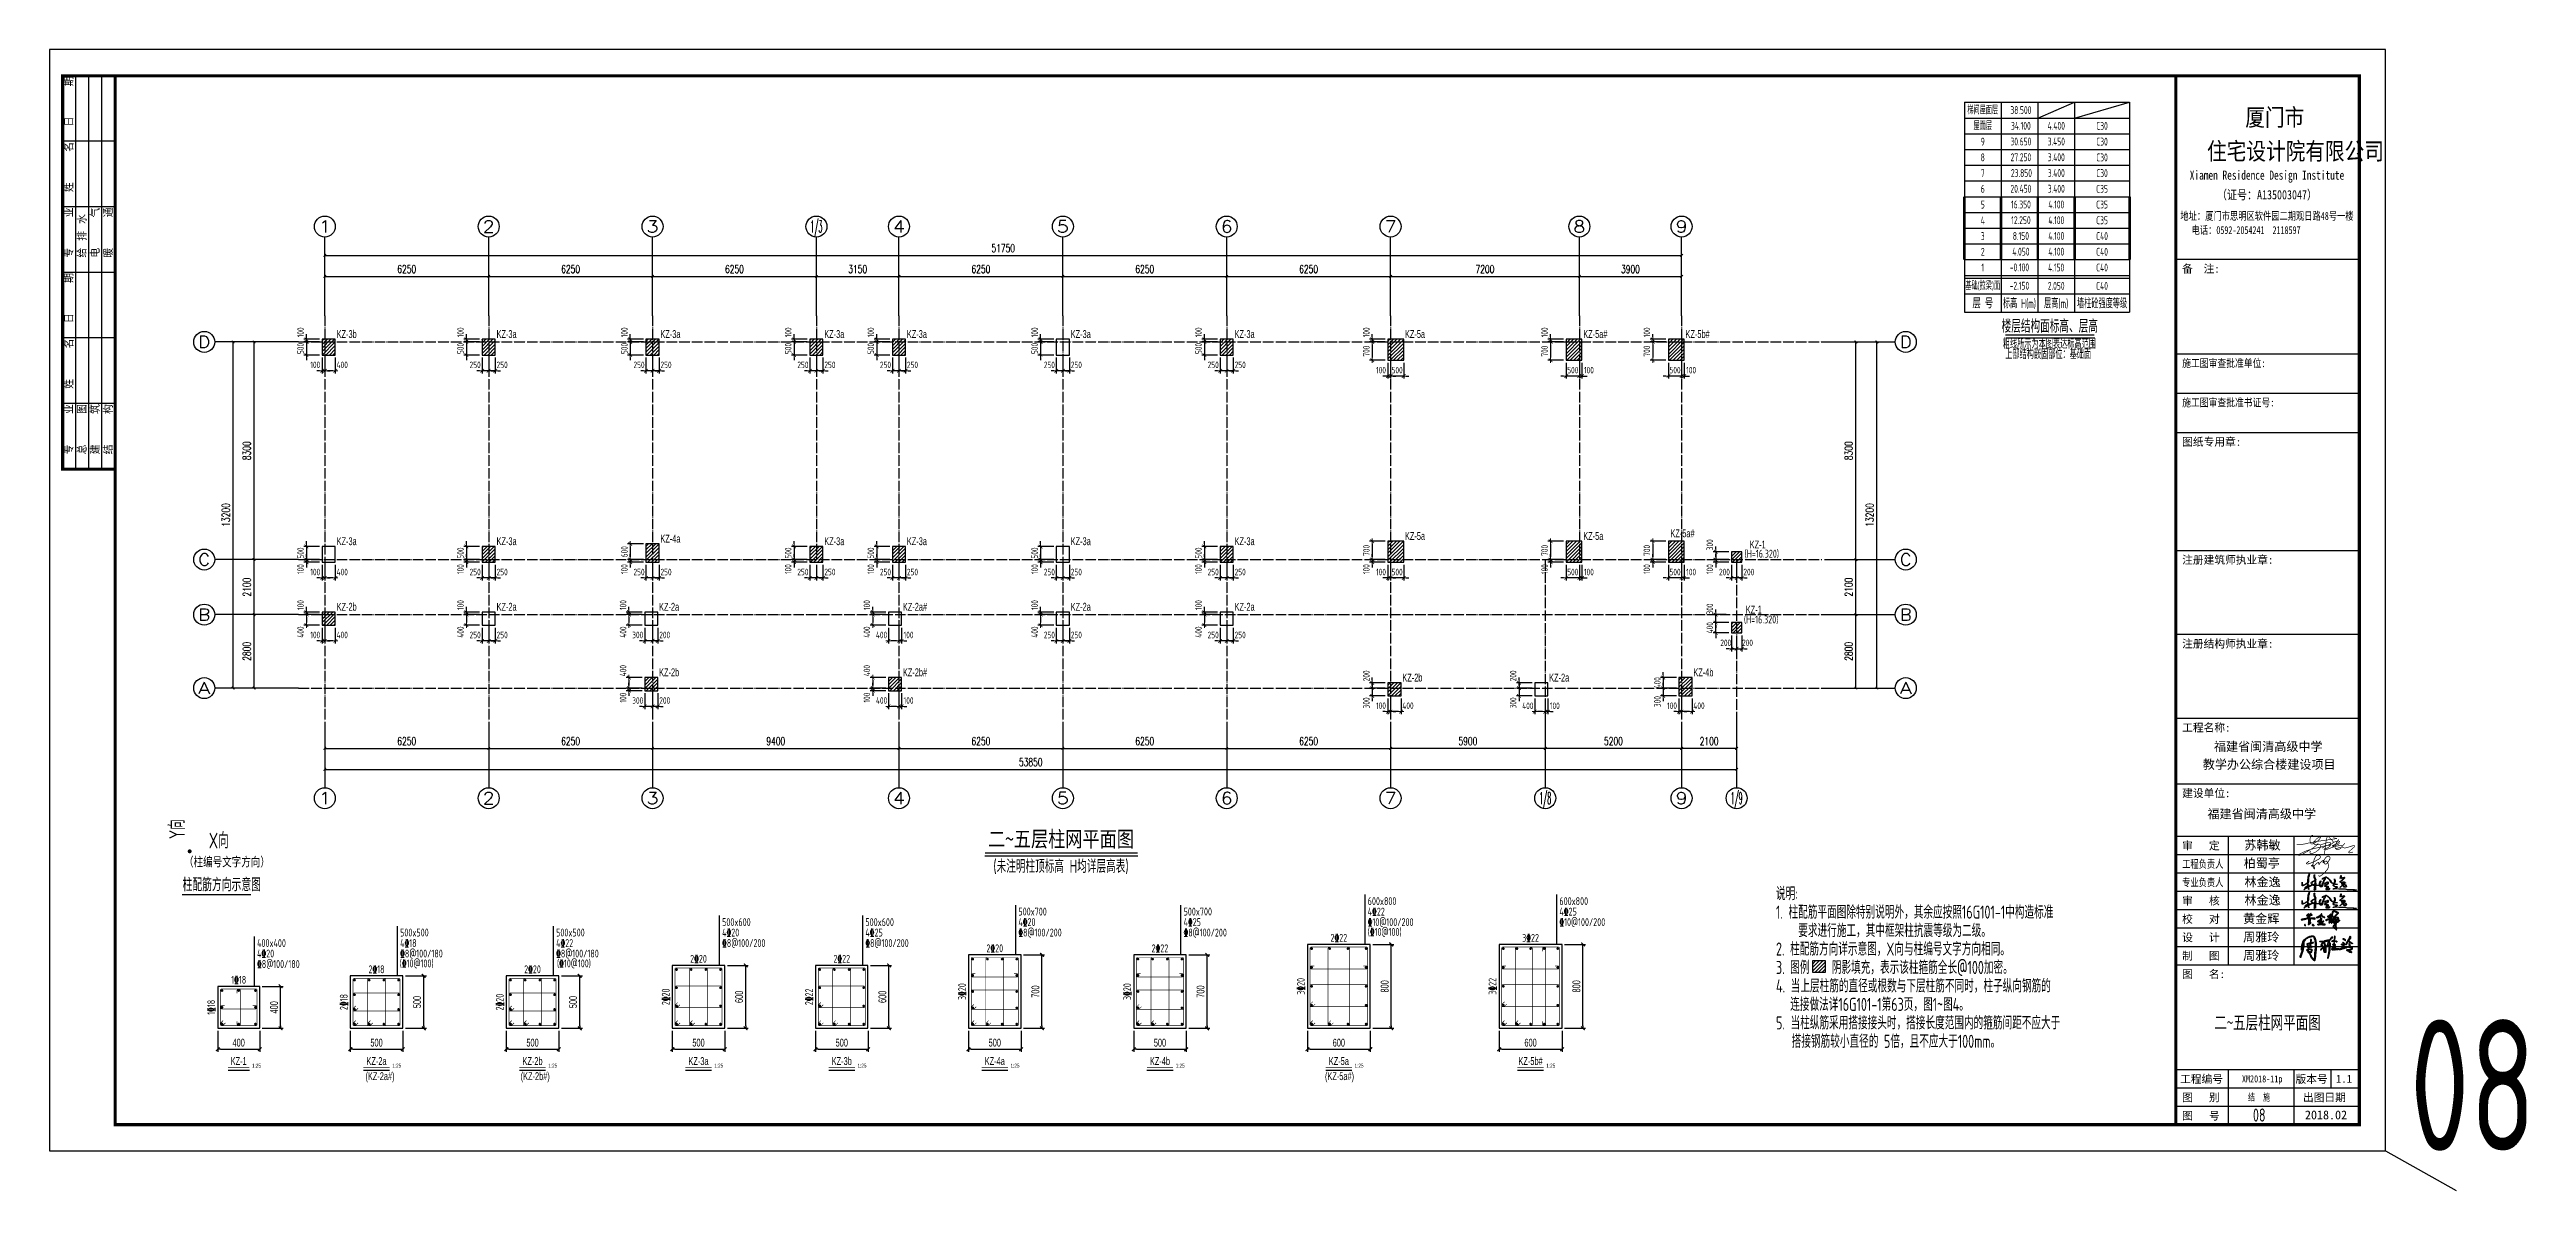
# Model space of a CAD drawing. Extents: x -441005 to 725361, y -182459 to 319313.
# Drawn here: x -40300 to 54175, y -88459 to -44950 of the extents above; entities that cross this region are included whole.
import ezdxf
from ezdxf.enums import TextEntityAlignment as Align

# ---------------------------------------------------------------- set-up
doc = ezdxf.new("R2010")
doc.units = 0
doc.header["$LTSCALE"] = 100
doc.linetypes.add('DOTE', pattern=[2.42, 2, -0.2, 0.02, -0.2])
doc.layers.get('0').update_dxf_attribs({"linetype": 'CONTINUOUS'})
doc.layers.get('Defpoints').update_dxf_attribs({"linetype": 'CONTINUOUS'})
for name, color, linetype in [('AXIS', 3, 'CONTINUOUS'), ('AXIS_TEXT', 7, 'CONTINUOUS'), ('COLU', 7, 'CONTINUOUS'), ('C层高表', 2, 'CONTINUOUS'), ('DOTE', 8, 'DOTE'), ('D大样&索引', 7, 'CONTINUOUS'), ('link', 6, 'CONTINUOUS'), ('outline', 7, 'CONTINUOUS'), ('REIN', 1, 'CONTINUOUS'), ('S审图修改', 2, 'CONTINUOUS'), ('S说明&图名', 4, 'CONTINUOUS'), ('TEXT', 7, 'CONTINUOUS'), ('TT_KZ', 6, 'CONTINUOUS'), ('z-计算配筋', 7, 'CONTINUOUS'), ('z-详图标注', 3, 'CONTINUOUS'), ('图层2', 5, 'CONTINUOUS'), ('图框', 7, 'CONTINUOUS'), ('断面配筋', 1, 'CONTINUOUS'), ('柱平法表', 7, 'CONTINUOUS')]:
    doc.layers.add(name, color=color, linetype=linetype)
doc.layers.add('COLU-平法定位', color=3, linetype='ByLayer', lineweight=18)
doc.layers.add('T填充图层(非模板)', color=251, linetype='CONTINUOUS', lineweight=0)
doc.styles.add('_TCH_AXIS', font='COMPLEX', dxfattribs={"bigfont": 'GBCBIG'})
doc.styles.add('_TCH_DIM_T3', font='simplex_.ttf', dxfattribs={"width": 0.705882, "bigfont": 'GBCBIG'})
doc.styles.add('BW_Dim', font='Bweng.shx', dxfattribs={"width": 0.7, "bigfont": 'hztxt.shx'})
doc.styles.add('BW_Label', font='Bweng.shx', dxfattribs={"width": 0.7, "bigfont": 'hztxt.shx'})
doc.styles.add('BW_Rein', font='Tssdeng.shx', dxfattribs={"width": 0.7, "bigfont": 'hztxt.shx'})
doc.styles.add('COMPLEX', font='COMPLEX')
doc.styles.add('HZ', font='tssdeng.shx', dxfattribs={"width": 0.7, "height": 5, "bigfont": '1.shx'})
doc.styles.add('HZTXT', font='TXT', dxfattribs={"bigfont": 'HZTXT'})
doc.styles.get("Standard").update_dxf_attribs({"font": 'tssdeng.shx', "bigfont": '1.shx'})
doc.styles.add('STK', font='simhei_1.ttf')
doc.styles.add('TCCAD_Dimension', font='Tssdeng.shx', dxfattribs={"width": 0.7, "bigfont": 'hztxt.shx'})
doc.styles.add('TSSD_Rein', font='Tssdeng.shx', dxfattribs={"width": 0.7, "bigfont": '1.shx'})
doc.styles.add('图框字型一', font='SimSun.ttf')
doc.styles.add('说明', font='romans.shx', dxfattribs={"width": 0.7, "bigfont": 'dxfs.shx'})
doc.styles.add('黑体', font='simhei_1.ttf', dxfattribs={"width": 0.7})
doc.dimstyles.new('_TCH_ARCH&&100', dxfattribs={"dimtxt": 297.5, "dimasz": 100, "dimexe": 250, "dimexo": 300, "dimgap": 126.25, "dimtad": 1, "dimdec": 0, "dimzin": 0, "dimdsep": 46, "dimtxsty": '_TCH_DIM_T3', "dimblk": 'ARCHTICK', "dimcen": 0.09, "dimclrt": 7, "dimazin": 2, "dimtfac": 1, "dimtdec": 0, "dimtix": 1, "dimtmove": 2, "dimatfit": 3, "dimfxl": 0, "dimtolj": 1, "dimtzin": 0, "dimarcsym": 0})
doc.dimstyles.new('Cyz_25_100', dxfattribs={"dimtxt": 300, "dimasz": 100, "dimexe": 100, "dimexo": 100, "dimgap": 100, "dimtad": 1, "dimdec": 0, "dimlfac": 0.25, "dimzin": 0, "dimdsep": 46, "dimtxsty": 'BW_Dim', "dimblk": '_bwk', "dimcen": 0, "dimclrt": 7, "dimadec": 0, "dimazin": 0, "dimtfac": 1, "dimtdec": 0, "dimtix": 1, "dimtmove": 2, "dimatfit": 0, "dimfxl": 0, "dimtolj": 1, "dimtzin": 0, "dimarcsym": 0})
doc.dimstyles.new('TCCAD_100_100', dxfattribs={"dimtxt": 250, "dimasz": 100, "dimexe": 100, "dimexo": 100, "dimgap": 100, "dimtad": 1, "dimdec": 0, "dimzin": 0, "dimdsep": 46, "dimtxsty": 'TCCAD_Dimension', "dimblk": '_TCDBK100_100', "dimcen": 0, "dimclrt": 7, "dimadec": 0, "dimazin": 0, "dimtfac": 1, "dimtdec": 0, "dimtix": 1, "dimtmove": 2, "dimatfit": 3, "dimfxl": 0, "dimtolj": 1, "dimtzin": 0, "dimarcsym": 0})
pattern_1 = [(45, (43125, 46900), (-67.35192, 67.35192), [])]
pattern_2 = [(45, (43125, 47000), (-67.35192, 67.35192), [])]
pattern_3 = [(45, (43125, 46700), (-67.35192, 67.35192), [])]
pattern_4 = [(45, (0, 47000), (-67.35192, 67.35192), [])]

msp = doc.modelspace()

# ---------------------------------------------------------------- texts
at = {"layer": 'S说明&图名', "color": 7, "linetype": 'Continuous', "style": 'STK', "width": 0.8}
msp.add_text('二~五层柱网平面图', height=600, dxfattribs=at).set_placement((-1719.2, -75353.9), align=Align.CENTER)
at = {"layer": 'S说明&图名', "style": 'TSSD_Rein', "width": 0.7}
for s, p in [('(未注明柱顶标高 H均详层高表)', (-4301.6, -76347.6)), ('说明:', (25550, -77390.4)), ('1. 柱配筋平面图除特别说明外，其余应按照16G101-1中构造标准', (25550, -78094.2)), ('2. 柱配筋方向详示意图，X向与柱编号文字方向相同。', (25550, -79501.9)), ('3. 图例    阴影填充，表示该柱箍筋全长@100加密。', (25550, -80205.8)), ('4. 当上层柱筋的直径或根数与下层柱筋不同时，柱子纵向钢筋的', (25550.8, -80909.6)), ('5. 当柱纵筋采用搭接接头时，搭接长度范围内的箍筋间距不应大于', (25551.5, -82317.3)), ('搭接钢筋较小直径的 5倍，且不应大于100mm。', (26148.7, -83021.2))]:
    msp.add_text(s, height=500, dxfattribs=at).set_placement(p)
at = {"layer": 'S说明&图名', "color": 1, "style": 'TSSD_Rein', "width": 0.7}
msp.add_text('    要求进行施工，其中框架柱抗震等级为二级。', height=500, dxfattribs=at).set_placement((25550, -78798.1))
at = {"layer": 'S说明&图名', "color": 6, "style": 'TSSD_Rein', "width": 0.7}
msp.add_text('连接做法详16G101-1第63页，图1~图4。', height=500, dxfattribs=at).set_placement((26093.1, -81613.5))
at = {"layer": 'TEXT', "style": 'BW_Dim', "width": 0.7}
for s, p in [('KZ-3b', (-29350, -55950, 0)), ('KZ-3a', (-23250, -55950, 0)), ('KZ-3a', (-17000, -55950, 0)), ('KZ-3a', (-10750, -55950, 0)), ('KZ-3a', (-7600, -55950, 0)), ('KZ-3a', (-1350, -55950, 0)), ('KZ-3a', (4900, -55950, 0)), ('KZ-5a', (11400, -55950, 0)), ('KZ-5a#', (18200, -55950, 0)), ('KZ-5b#', (22100, -55950, 0)), ('KZ-5a#', (21525, -63550, 0)), ('KZ-3a', (-29350, -63850, 0)), ('KZ-3a', (-23250, -63850, 0)), ('KZ-4a', (-17000, -63750, 0)), ('KZ-3a', (-10750, -63850, 0)), ('KZ-3a', (-7600, -63850, 0)), ('KZ-3a', (-1350, -63850, 0)), ('KZ-3a', (4900, -63850, 0)), ('KZ-5a', (11400, -63650, 0)), ('KZ-5a', (18200, -63650, 0)), ('KZ-1', (24550, -63975, 0)), ('KZ-2b', (-29350, -66350, 0)), ('KZ-2a', (-23250, -66350, 0)), ('KZ-2a', (-17050, -66350, 0)), ('KZ-2a#', (-7750, -66350, 0)), ('KZ-2a', (-1350, -66350, 0)), ('KZ-2a', (4900, -66350, 0)), ('KZ-1', (24400, -66458.5, 0)), ('KZ-2b', (-17050, -68850, 0)), ('KZ-2b#', (-7750, -68850, 0)), ('KZ-2b', (11300, -69050, 0)), ('KZ-2a', (16900, -69050, 0)), ('KZ-4b', (22400, -68850, 0))]:
    msp.add_text(s, height=300, dxfattribs=at).set_placement(p)
at = {"layer": 'TT_KZ', "color": 2, "width": 0.7}
for p in [(24351.5, -64325), (24326.5, -66833.5)]:
    msp.add_text('(H=16.320)', height=300, dxfattribs=at).set_placement(p)
at = {"layer": 'z-计算配筋', "width": 0.7}
for s, height, style, p in [('600x800', 300, 'BW_Rein', (9977.5, -77575)), ('600x800', 300, 'BW_Rein', (17289.3, -77575)), ('500x600', 300, 'BW_Rein', (-14646.8, -78375)), ('500x600', 300, 'BW_Rein', (-9182.4, -78375)), ('4%%13220', 300, 'BW_Rein', (-3346.2, -78375)), ('500x700', 300, 'BW_Rein', (-3346.2, -77975)), ('4%%13225', 300, 'BW_Rein', (2954.3, -78375)), ('500x700', 300, 'BW_Rein', (2954.3, -77975)), ('4%%13222', 300, 'BW_Rein', (9977.5, -77975)), ('(%%13210@100)', 300, 'BW_Rein', (9977.5, -78750)), ('%%13210@100/200', 300, 'BW_Rein', (9977.5, -78375)), ('4%%13225', 300, 'BW_Rein', (17289.3, -77975)), ('%%13210@100/200', 300, 'BW_Rein', (17289.3, -78375)), ('400x400', 300, 'BW_Rein', (-32384.6, -79175)), ('4%%13220', 300, 'BW_Rein', (-32384.6, -79575)), ('4%%13218', 300, 'BW_Rein', (-26928.2, -79175)), ('500x500', 300, 'BW_Rein', (-26928.2, -78775)), ('%%1328@100/180', 300, 'BW_Rein', (-26928.2, -79575)), ('4%%13222', 300, 'BW_Rein', (-20977.8, -79175)), ('500x500', 300, 'BW_Rein', (-20977.8, -78775)), ('%%1328@100/180', 300, 'BW_Rein', (-20977.8, -79575)), ('4%%13220', 300, 'BW_Rein', (-14646.8, -78775)), ('%%1328@100/200', 300, 'BW_Rein', (-14646.8, -79175)), ('4%%13225', 300, 'BW_Rein', (-9182.4, -78775)), ('%%1328@100/200', 300, 'BW_Rein', (-9182.4, -79175)), ('%%1328@100/200', 300, 'BW_Rein', (-3346.2, -78775)), ('%%1328@100/200', 300, 'BW_Rein', (2954.3, -78775)), ('%%1328@100/180', 300, 'BW_Rein', (-32384.6, -79975)), ('(%%13210@100)', 300, 'BW_Rein', (-26945.3, -79950)), ('(%%13210@100)', 300, 'BW_Rein', (-20945.3, -79950)), ('1:25', 150, 'BW_Label', (-32577.7, -83775)), ('1:25', 150, 'BW_Label', (-27228.4, -83775)), ('1:25', 150, 'BW_Label', (-21278, -83775)), ('1:25', 150, 'BW_Label', (-14947, -83775)), ('1:25', 150, 'BW_Label', (-9482.6, -83775)), ('1:25', 150, 'BW_Label', (-3646.4, -83775)), ('1:25', 150, 'BW_Label', (2654.1, -83775)), ('1:25', 150, 'BW_Label', (9477.3, -83775)), ('1:25', 150, 'BW_Label', (16789.1, -83775))]:
    msp.add_text(s, height=height, dxfattribs=dict(at, style=style)).set_placement(p)
for s, style, p in [('2%%13220', 'BW_Rein', (-4246.2, -79375)), ('2%%13222', 'BW_Rein', (2054.3, -79375)), ('2%%13222', 'BW_Rein', (8877.5, -78975)), ('3%%13222', 'BW_Rein', (16189.3, -78975)), ('1%%13218', 'BW_Rein', (-33084.6, -80575)), ('2%%13218', 'BW_Rein', (-27828.2, -80175)), ('2%%13220', 'BW_Rein', (-21877.8, -80175)), ('2%%13220', 'BW_Rein', (-15546.8, -79775)), ('2%%13222', 'BW_Rein', (-10082.4, -79775)), ('KZ-1', 'BW_Label', (-33084.6, -83675)), ('(KZ-2a#)', 'BW_Label', (-27695.3, -84250)), ('KZ-2a', 'BW_Label', (-27828.2, -83675)), ('(KZ-2b#)', 'BW_Label', (-21775.4, -84250)), ('KZ-2b', 'BW_Label', (-21877.8, -83675)), ('KZ-3a', 'BW_Label', (-15546.8, -83675)), ('KZ-3b', 'BW_Label', (-10082.4, -83675)), ('KZ-4a', 'BW_Label', (-4246.2, -83675)), ('KZ-4b', 'BW_Label', (2054.3, -83675)), ('(KZ-5a#)', 'BW_Label', (8902.5, -84250)), ('KZ-5a', 'BW_Label', (8877.5, -83675)), ('KZ-5b#', 'BW_Label', (16189.3, -83675))]:
    msp.add_text(s, height=300, dxfattribs=dict(at, style=style)).set_placement(p, align=Align.CENTER)
at = {"layer": 'z-计算配筋', "style": 'BW_Rein', "width": 0.7}
for s, p in [('1%%13218', (-33984.6, -81475)), ('2%%13218', (-28928.2, -81275)), ('2%%13220', (-22977.8, -81275)), ('2%%13220', (-16646.8, -81075)), ('2%%13222', (-11182.4, -81075)), ('3%%13220', (-5346.2, -80875)), ('3%%13220', (954.3, -80875)), ('3%%13220', (7577.5, -80675)), ('3%%13222', (14889.3, -80675))]:
    msp.add_text(s, height=300, rotation=90, dxfattribs=at).set_placement(p, align=Align.CENTER)
at = {"layer": '图框', "color": 1, "lineweight": 0, "style": '黑体', "width": 0.7}
msp.add_text('二~五层柱网平面图', height=500, dxfattribs=at).set_placement((44300, -82050), align=Align.MIDDLE)
at = {"layer": '图框', "color": 1, "style": 'TSSD_Rein', "width": 0.7}
for height, p in [(5000, (52129.2, -84434.1)), (500, (43982.9, -85582.8))]:
    msp.add_text('08', height=height, dxfattribs=at).set_placement(p, align=Align.MIDDLE)

# ---------------------------------------------------------------- blocks, each defined once
blk = doc.blocks.new('_AXISO')
blk.add_circle((0, 0), 0.5)
at = {"layer": 'AXIS_TEXT', "style": 'COMPLEX', "width": 1.041667}
blk.add_attdef('A', text='', height=0.56, dxfattribs=at).set_placement((-0.25, -0.28), (0.25, -0.28), align=Align.FIT)
blk = doc.blocks.new('_ArchTick')
at = {"color": 0, "linetype": 'ByBlock', "const_width": 0.4}
blk.add_lwpolyline([(-0.5, -0.5), (0.5, 0.5)], dxfattribs=at)
blk = doc.blocks.new('*D896')
at = {"layer": 'AXIS', "color": 0, "lineweight": -2}
for p, q in [((-31100, -66500), (-32750, -66500)), ((-32500, -69300), (-32500, -66500)), ((-31100, -69300), (-32750, -69300))]:
    blk.add_line(p, q, dxfattribs=at)
at = {"layer": 'Defpoints', "color": 0}
for p in [(-32500, -66500), (-30800, -66500), (-30800, -69300)]:
    blk.add_point(p, dxfattribs=at)
at = {"layer": 'AXIS', "color": 0, "lineweight": -2, "xscale": 100, "yscale": 100, "zscale": 100}
for p, rotation in [((-32500, -66500), 90), ((-32500, -69300), 270)]:
    blk.add_blockref('_ArchTick', p, dxfattribs=dict(at, rotation=rotation))
at = {"layer": 'AXIS', "color": 7, "insert": (-32775, -67900), "char_height": 297.5, "attachment_point": 5, "rotation": 90, "style": '_TCH_DIM_T3'}
blk.add_mtext('\\A1;2800', dxfattribs=at)
blk = doc.blocks.new('*D897')
at = {"layer": 'AXIS', "color": 0, "lineweight": -2}
for p, q in [((-31100, -64400), (-32750, -64400)), ((-32500, -66500), (-32500, -64400)), ((-31100, -66500), (-32750, -66500))]:
    blk.add_line(p, q, dxfattribs=at)
at = {"layer": 'Defpoints', "color": 0}
for p in [(-32500, -64400), (-30800, -64400), (-30800, -66500)]:
    blk.add_point(p, dxfattribs=at)
at = {"layer": 'AXIS', "color": 0, "lineweight": -2, "xscale": 100, "yscale": 100, "zscale": 100}
for p, rotation in [((-32500, -64400), 90), ((-32500, -66500), 270)]:
    blk.add_blockref('_ArchTick', p, dxfattribs=dict(at, rotation=rotation))
at = {"layer": 'AXIS', "color": 7, "insert": (-32775, -65450), "char_height": 297.5, "attachment_point": 5, "rotation": 90, "style": '_TCH_DIM_T3'}
blk.add_mtext('\\A1;2100', dxfattribs=at)
blk = doc.blocks.new('*D898')
at = {"layer": 'AXIS', "color": 0, "lineweight": -2}
for p, q in [((-31100, -56100), (-32750, -56100)), ((-32500, -64400), (-32500, -56100)), ((-31100, -64400), (-32750, -64400))]:
    blk.add_line(p, q, dxfattribs=at)
at = {"layer": 'Defpoints', "color": 0}
for p in [(-32500, -56100), (-30800, -56100), (-30800, -64400)]:
    blk.add_point(p, dxfattribs=at)
at = {"layer": 'AXIS', "color": 0, "lineweight": -2, "xscale": 100, "yscale": 100, "zscale": 100}
for p, rotation in [((-32500, -56100), 90), ((-32500, -64400), 270)]:
    blk.add_blockref('_ArchTick', p, dxfattribs=dict(at, rotation=rotation))
at = {"layer": 'AXIS', "color": 7, "insert": (-32776, -60250), "char_height": 297.5, "attachment_point": 5, "rotation": 90, "style": '_TCH_DIM_T3'}
blk.add_mtext('\\A1;8300', dxfattribs=at)
blk = doc.blocks.new('*D899')
at = {"layer": 'AXIS', "color": 0, "lineweight": -2}
for p, q in [((-29800, -54800), (-29800, -53350)), ((-29800, -53600), (-23550, -53600)), ((-23550, -54800), (-23550, -53350))]:
    blk.add_line(p, q, dxfattribs=at)
at = {"layer": 'Defpoints', "color": 0}
for p in [(-23550, -53600), (-29800, -55100), (-23550, -55100)]:
    blk.add_point(p, dxfattribs=at)
at = {"layer": 'AXIS', "color": 0, "lineweight": -2, "xscale": 100, "yscale": 100, "zscale": 100, "rotation": 180}
blk.add_blockref('_ArchTick', (-29800, -53600), dxfattribs=at)
at = {"layer": 'AXIS', "color": 0, "lineweight": -2, "xscale": 100, "yscale": 100, "zscale": 100}
blk.add_blockref('_ArchTick', (-23550, -53600), dxfattribs=at)
at = {"layer": 'AXIS', "color": 7, "insert": (-26675, -53324), "char_height": 297.5, "attachment_point": 5, "style": '_TCH_DIM_T3'}
blk.add_mtext('\\A1;6250', dxfattribs=at)
blk = doc.blocks.new('*D900')
at = {"layer": 'AXIS', "color": 0, "lineweight": -2}
for p, q in [((-23550, -54800), (-23550, -53350)), ((-23550, -53600), (-17300, -53600)), ((-17300, -54800), (-17300, -53350))]:
    blk.add_line(p, q, dxfattribs=at)
at = {"layer": 'Defpoints', "color": 0}
for p in [(-17300, -53600), (-23550, -55100), (-17300, -55100)]:
    blk.add_point(p, dxfattribs=at)
at = {"layer": 'AXIS', "color": 0, "lineweight": -2, "xscale": 100, "yscale": 100, "zscale": 100, "rotation": 180}
blk.add_blockref('_ArchTick', (-23550, -53600), dxfattribs=at)
at = {"layer": 'AXIS', "color": 0, "lineweight": -2, "xscale": 100, "yscale": 100, "zscale": 100}
blk.add_blockref('_ArchTick', (-17300, -53600), dxfattribs=at)
at = {"layer": 'AXIS', "color": 7, "insert": (-20425, -53324), "char_height": 297.5, "attachment_point": 5, "style": '_TCH_DIM_T3'}
blk.add_mtext('\\A1;6250', dxfattribs=at)
blk = doc.blocks.new('*D901')
at = {"layer": 'AXIS', "color": 0, "lineweight": -2}
for p, q in [((-17300, -54800), (-17300, -53350)), ((-17300, -53600), (-11050, -53600)), ((-11050, -54800), (-11050, -53350))]:
    blk.add_line(p, q, dxfattribs=at)
at = {"layer": 'Defpoints', "color": 0}
for p in [(-11050, -53600), (-17300, -55100), (-11050, -55100)]:
    blk.add_point(p, dxfattribs=at)
at = {"layer": 'AXIS', "color": 0, "lineweight": -2, "xscale": 100, "yscale": 100, "zscale": 100, "rotation": 180}
blk.add_blockref('_ArchTick', (-17300, -53600), dxfattribs=at)
at = {"layer": 'AXIS', "color": 0, "lineweight": -2, "xscale": 100, "yscale": 100, "zscale": 100}
blk.add_blockref('_ArchTick', (-11050, -53600), dxfattribs=at)
at = {"layer": 'AXIS', "color": 7, "insert": (-14175, -53324), "char_height": 297.5, "attachment_point": 5, "style": '_TCH_DIM_T3'}
blk.add_mtext('\\A1;6250', dxfattribs=at)
blk = doc.blocks.new('*D902')
at = {"layer": 'AXIS', "color": 0, "lineweight": -2}
for p, q in [((-11050, -54800), (-11050, -53350)), ((-11050, -53600), (-7900, -53600)), ((-7900, -54800), (-7900, -53350))]:
    blk.add_line(p, q, dxfattribs=at)
at = {"layer": 'Defpoints', "color": 0}
for p in [(-7900, -53600), (-11050, -55100), (-7900, -55100)]:
    blk.add_point(p, dxfattribs=at)
at = {"layer": 'AXIS', "color": 0, "lineweight": -2, "xscale": 100, "yscale": 100, "zscale": 100, "rotation": 180}
blk.add_blockref('_ArchTick', (-11050, -53600), dxfattribs=at)
at = {"layer": 'AXIS', "color": 0, "lineweight": -2, "xscale": 100, "yscale": 100, "zscale": 100}
blk.add_blockref('_ArchTick', (-7900, -53600), dxfattribs=at)
at = {"layer": 'AXIS', "color": 7, "insert": (-9475, -53324), "char_height": 297.5, "attachment_point": 5, "style": '_TCH_DIM_T3'}
blk.add_mtext('\\A1;3150', dxfattribs=at)
blk = doc.blocks.new('*D903')
at = {"layer": 'AXIS', "color": 0, "lineweight": -2}
for p, q in [((-7900, -54800), (-7900, -53350)), ((-7900, -53600), (-1650, -53600)), ((-1650, -54800), (-1650, -53350))]:
    blk.add_line(p, q, dxfattribs=at)
at = {"layer": 'Defpoints', "color": 0}
for p in [(-1650, -53600), (-7900, -55100), (-1650, -55100)]:
    blk.add_point(p, dxfattribs=at)
at = {"layer": 'AXIS', "color": 0, "lineweight": -2, "xscale": 100, "yscale": 100, "zscale": 100, "rotation": 180}
blk.add_blockref('_ArchTick', (-7900, -53600), dxfattribs=at)
at = {"layer": 'AXIS', "color": 0, "lineweight": -2, "xscale": 100, "yscale": 100, "zscale": 100}
blk.add_blockref('_ArchTick', (-1650, -53600), dxfattribs=at)
at = {"layer": 'AXIS', "color": 7, "insert": (-4775, -53324), "char_height": 297.5, "attachment_point": 5, "style": '_TCH_DIM_T3'}
blk.add_mtext('\\A1;6250', dxfattribs=at)
blk = doc.blocks.new('*D904')
at = {"layer": 'AXIS', "color": 0, "lineweight": -2}
for p, q in [((-1650, -54800), (-1650, -53350)), ((-1650, -53600), (4600, -53600)), ((4600, -54800), (4600, -53350))]:
    blk.add_line(p, q, dxfattribs=at)
at = {"layer": 'Defpoints', "color": 0}
for p in [(4600, -53600), (-1650, -55100), (4600, -55100)]:
    blk.add_point(p, dxfattribs=at)
at = {"layer": 'AXIS', "color": 0, "lineweight": -2, "xscale": 100, "yscale": 100, "zscale": 100, "rotation": 180}
blk.add_blockref('_ArchTick', (-1650, -53600), dxfattribs=at)
at = {"layer": 'AXIS', "color": 0, "lineweight": -2, "xscale": 100, "yscale": 100, "zscale": 100}
blk.add_blockref('_ArchTick', (4600, -53600), dxfattribs=at)
at = {"layer": 'AXIS', "color": 7, "insert": (1475, -53324), "char_height": 297.5, "attachment_point": 5, "style": '_TCH_DIM_T3'}
blk.add_mtext('\\A1;6250', dxfattribs=at)
blk = doc.blocks.new('*D905')
at = {"layer": 'AXIS', "color": 0, "lineweight": -2}
for p, q in [((4600, -54800), (4600, -53350)), ((4600, -53600), (10850, -53600)), ((10850, -54800), (10850, -53350))]:
    blk.add_line(p, q, dxfattribs=at)
at = {"layer": 'Defpoints', "color": 0}
for p in [(10850, -53600), (4600, -55100), (10850, -55100)]:
    blk.add_point(p, dxfattribs=at)
at = {"layer": 'AXIS', "color": 0, "lineweight": -2, "xscale": 100, "yscale": 100, "zscale": 100, "rotation": 180}
blk.add_blockref('_ArchTick', (4600, -53600), dxfattribs=at)
at = {"layer": 'AXIS', "color": 0, "lineweight": -2, "xscale": 100, "yscale": 100, "zscale": 100}
blk.add_blockref('_ArchTick', (10850, -53600), dxfattribs=at)
at = {"layer": 'AXIS', "color": 7, "insert": (7725, -53324), "char_height": 297.5, "attachment_point": 5, "style": '_TCH_DIM_T3'}
blk.add_mtext('\\A1;6250', dxfattribs=at)
blk = doc.blocks.new('*D906')
at = {"layer": 'AXIS', "color": 0, "lineweight": -2}
for p, q in [((-29800, -70900), (-29800, -71850)), ((-29800, -71600), (-23550, -71600)), ((-23550, -70900), (-23550, -71850))]:
    blk.add_line(p, q, dxfattribs=at)
at = {"layer": 'Defpoints', "color": 0}
for p in [(-29800, -70600), (-23550, -70600), (-23550, -71600)]:
    blk.add_point(p, dxfattribs=at)
at = {"layer": 'AXIS', "color": 0, "lineweight": -2, "xscale": 100, "yscale": 100, "zscale": 100, "rotation": 180}
blk.add_blockref('_ArchTick', (-29800, -71600), dxfattribs=at)
at = {"layer": 'AXIS', "color": 0, "lineweight": -2, "xscale": 100, "yscale": 100, "zscale": 100}
blk.add_blockref('_ArchTick', (-23550, -71600), dxfattribs=at)
at = {"layer": 'AXIS', "color": 7, "insert": (-26675, -71325), "char_height": 297.5, "attachment_point": 5, "style": '_TCH_DIM_T3'}
blk.add_mtext('\\A1;6250', dxfattribs=at)
blk = doc.blocks.new('*D907')
at = {"layer": 'AXIS', "color": 0, "lineweight": -2}
for p, q in [((-23550, -70900), (-23550, -71850)), ((-23550, -71600), (-17300, -71600)), ((-17300, -70900), (-17300, -71850))]:
    blk.add_line(p, q, dxfattribs=at)
at = {"layer": 'Defpoints', "color": 0}
for p in [(-23550, -70600), (-17300, -70600), (-17300, -71600)]:
    blk.add_point(p, dxfattribs=at)
at = {"layer": 'AXIS', "color": 0, "lineweight": -2, "xscale": 100, "yscale": 100, "zscale": 100, "rotation": 180}
blk.add_blockref('_ArchTick', (-23550, -71600), dxfattribs=at)
at = {"layer": 'AXIS', "color": 0, "lineweight": -2, "xscale": 100, "yscale": 100, "zscale": 100}
blk.add_blockref('_ArchTick', (-17300, -71600), dxfattribs=at)
at = {"layer": 'AXIS', "color": 7, "insert": (-20425, -71325), "char_height": 297.5, "attachment_point": 5, "style": '_TCH_DIM_T3'}
blk.add_mtext('\\A1;6250', dxfattribs=at)
blk = doc.blocks.new('*D908')
at = {"layer": 'AXIS', "color": 0, "lineweight": -2}
for p, q in [((-17300, -70900), (-17300, -71850)), ((-17300, -71600), (-7900, -71600)), ((-7900, -70900), (-7900, -71850))]:
    blk.add_line(p, q, dxfattribs=at)
at = {"layer": 'Defpoints', "color": 0}
for p in [(-17300, -70600), (-7900, -70600), (-7900, -71600)]:
    blk.add_point(p, dxfattribs=at)
at = {"layer": 'AXIS', "color": 0, "lineweight": -2, "xscale": 100, "yscale": 100, "zscale": 100, "rotation": 180}
blk.add_blockref('_ArchTick', (-17300, -71600), dxfattribs=at)
at = {"layer": 'AXIS', "color": 0, "lineweight": -2, "xscale": 100, "yscale": 100, "zscale": 100}
blk.add_blockref('_ArchTick', (-7900, -71600), dxfattribs=at)
at = {"layer": 'AXIS', "color": 7, "insert": (-12600, -71325), "char_height": 297.5, "attachment_point": 5, "style": '_TCH_DIM_T3'}
blk.add_mtext('\\A1;9400', dxfattribs=at)
blk = doc.blocks.new('*D909')
at = {"layer": 'AXIS', "color": 0, "lineweight": -2}
for p, q in [((-7900, -70900), (-7900, -71850)), ((-7900, -71600), (-1650, -71600)), ((-1650, -70900), (-1650, -71850))]:
    blk.add_line(p, q, dxfattribs=at)
at = {"layer": 'Defpoints', "color": 0}
for p in [(-7900, -70600), (-1650, -70600), (-1650, -71600)]:
    blk.add_point(p, dxfattribs=at)
at = {"layer": 'AXIS', "color": 0, "lineweight": -2, "xscale": 100, "yscale": 100, "zscale": 100, "rotation": 180}
blk.add_blockref('_ArchTick', (-7900, -71600), dxfattribs=at)
at = {"layer": 'AXIS', "color": 0, "lineweight": -2, "xscale": 100, "yscale": 100, "zscale": 100}
blk.add_blockref('_ArchTick', (-1650, -71600), dxfattribs=at)
at = {"layer": 'AXIS', "color": 7, "insert": (-4775, -71325), "char_height": 297.5, "attachment_point": 5, "style": '_TCH_DIM_T3'}
blk.add_mtext('\\A1;6250', dxfattribs=at)
blk = doc.blocks.new('*D910')
at = {"layer": 'AXIS', "color": 0, "lineweight": -2}
for p, q in [((-1650, -70900), (-1650, -71850)), ((-1650, -71600), (4600, -71600)), ((4600, -70900), (4600, -71850))]:
    blk.add_line(p, q, dxfattribs=at)
at = {"layer": 'Defpoints', "color": 0}
for p in [(-1650, -70600), (4600, -70600), (4600, -71600)]:
    blk.add_point(p, dxfattribs=at)
at = {"layer": 'AXIS', "color": 0, "lineweight": -2, "xscale": 100, "yscale": 100, "zscale": 100, "rotation": 180}
blk.add_blockref('_ArchTick', (-1650, -71600), dxfattribs=at)
at = {"layer": 'AXIS', "color": 0, "lineweight": -2, "xscale": 100, "yscale": 100, "zscale": 100}
blk.add_blockref('_ArchTick', (4600, -71600), dxfattribs=at)
at = {"layer": 'AXIS', "color": 7, "insert": (1475, -71325), "char_height": 297.5, "attachment_point": 5, "style": '_TCH_DIM_T3'}
blk.add_mtext('\\A1;6250', dxfattribs=at)
blk = doc.blocks.new('*D911')
at = {"layer": 'AXIS', "color": 0, "lineweight": -2}
for p, q in [((4600, -70900), (4600, -71850)), ((4600, -71600), (10850, -71600)), ((10850, -70900), (10850, -71850))]:
    blk.add_line(p, q, dxfattribs=at)
at = {"layer": 'Defpoints', "color": 0}
for p in [(4600, -70600), (10850, -70600), (10850, -71600)]:
    blk.add_point(p, dxfattribs=at)
at = {"layer": 'AXIS', "color": 0, "lineweight": -2, "xscale": 100, "yscale": 100, "zscale": 100, "rotation": 180}
blk.add_blockref('_ArchTick', (4600, -71600), dxfattribs=at)
at = {"layer": 'AXIS', "color": 0, "lineweight": -2, "xscale": 100, "yscale": 100, "zscale": 100}
blk.add_blockref('_ArchTick', (10850, -71600), dxfattribs=at)
at = {"layer": 'AXIS', "color": 7, "insert": (7725, -71325), "char_height": 297.5, "attachment_point": 5, "style": '_TCH_DIM_T3'}
blk.add_mtext('\\A1;6250', dxfattribs=at)
blk = doc.blocks.new('*D912')
at = {"layer": 'AXIS', "color": 0, "lineweight": -2}
for p, q in [((-31100, -56100), (-33550, -56100)), ((-33300, -69300), (-33300, -56100)), ((-31100, -69300), (-33550, -69300))]:
    blk.add_line(p, q, dxfattribs=at)
at = {"layer": 'Defpoints', "color": 0}
for p in [(-33300, -56100), (-30800, -56100), (-30800, -69300)]:
    blk.add_point(p, dxfattribs=at)
at = {"layer": 'AXIS', "color": 0, "lineweight": -2, "xscale": 100, "yscale": 100, "zscale": 100}
for p, rotation in [((-33300, -56100), 90), ((-33300, -69300), 270)]:
    blk.add_blockref('_ArchTick', p, dxfattribs=dict(at, rotation=rotation))
at = {"layer": 'AXIS', "color": 7, "insert": (-33575, -62700), "char_height": 297.5, "attachment_point": 5, "rotation": 90, "style": '_TCH_DIM_T3'}
blk.add_mtext('\\A1;13200', dxfattribs=at)
blk = doc.blocks.new('*D913')
at = {"layer": 'AXIS', "color": 0, "lineweight": -2}
for p, q in [((-29800, -54800), (-29800, -52550)), ((-29800, -52800), (21950, -52800)), ((21950, -54800), (21950, -52550))]:
    blk.add_line(p, q, dxfattribs=at)
at = {"layer": 'Defpoints', "color": 0}
for p in [(21950, -52800), (-29800, -55100), (21950, -55100)]:
    blk.add_point(p, dxfattribs=at)
at = {"layer": 'AXIS', "color": 0, "lineweight": -2, "xscale": 100, "yscale": 100, "zscale": 100, "rotation": 180}
blk.add_blockref('_ArchTick', (-29800, -52800), dxfattribs=at)
at = {"layer": 'AXIS', "color": 0, "lineweight": -2, "xscale": 100, "yscale": 100, "zscale": 100}
blk.add_blockref('_ArchTick', (21950, -52800), dxfattribs=at)
at = {"layer": 'AXIS', "color": 7, "insert": (-3925, -52524), "char_height": 297.5, "attachment_point": 5, "style": '_TCH_DIM_T3'}
blk.add_mtext('\\A1;51750', dxfattribs=at)
blk = doc.blocks.new('*D914')
at = {"layer": 'AXIS', "color": 0, "lineweight": -2}
for p, q in [((10850, -54800), (10850, -53350)), ((10850, -53600), (18050, -53600)), ((18050, -54800), (18050, -53350))]:
    blk.add_line(p, q, dxfattribs=at)
at = {"layer": 'Defpoints', "color": 0}
for p in [(18050, -53600), (10850, -55100), (18050, -55100)]:
    blk.add_point(p, dxfattribs=at)
at = {"layer": 'AXIS', "color": 0, "lineweight": -2, "xscale": 100, "yscale": 100, "zscale": 100, "rotation": 180}
blk.add_blockref('_ArchTick', (10850, -53600), dxfattribs=at)
at = {"layer": 'AXIS', "color": 0, "lineweight": -2, "xscale": 100, "yscale": 100, "zscale": 100}
blk.add_blockref('_ArchTick', (18050, -53600), dxfattribs=at)
at = {"layer": 'AXIS', "color": 7, "insert": (14450, -53324), "char_height": 297.5, "attachment_point": 5, "style": '_TCH_DIM_T3'}
blk.add_mtext('\\A1;7200', dxfattribs=at)
blk = doc.blocks.new('*D915')
at = {"layer": 'AXIS', "color": 0, "lineweight": -2}
for p, q in [((18050, -54800), (18050, -53350)), ((18050, -53600), (21950, -53600)), ((21950, -54800), (21950, -53350))]:
    blk.add_line(p, q, dxfattribs=at)
at = {"layer": 'Defpoints', "color": 0}
for p in [(21950, -53600), (18050, -55100), (21950, -55100)]:
    blk.add_point(p, dxfattribs=at)
at = {"layer": 'AXIS', "color": 0, "lineweight": -2, "xscale": 100, "yscale": 100, "zscale": 100, "rotation": 180}
blk.add_blockref('_ArchTick', (18050, -53600), dxfattribs=at)
at = {"layer": 'AXIS', "color": 0, "lineweight": -2, "xscale": 100, "yscale": 100, "zscale": 100}
blk.add_blockref('_ArchTick', (21950, -53600), dxfattribs=at)
at = {"layer": 'AXIS', "color": 7, "insert": (20000, -53324), "char_height": 297.5, "attachment_point": 5, "style": '_TCH_DIM_T3'}
blk.add_mtext('\\A1;3900', dxfattribs=at)
blk = doc.blocks.new('*D916')
at = {"layer": 'AXIS', "color": 0, "lineweight": -2}
for p, q in [((16750, -70900), (16750, -71850)), ((21950, -71600), (16750, -71600)), ((21950, -70900), (21950, -71850))]:
    blk.add_line(p, q, dxfattribs=at)
at = {"layer": 'Defpoints', "color": 0}
for p in [(16750, -70600), (21950, -70600), (16750, -71600)]:
    blk.add_point(p, dxfattribs=at)
at = {"layer": 'AXIS', "color": 0, "lineweight": -2, "xscale": 100, "yscale": 100, "zscale": 100, "rotation": 180}
blk.add_blockref('_ArchTick', (16750, -71600), dxfattribs=at)
at = {"layer": 'AXIS', "color": 0, "lineweight": -2, "xscale": 100, "yscale": 100, "zscale": 100}
blk.add_blockref('_ArchTick', (21950, -71600), dxfattribs=at)
at = {"layer": 'AXIS', "color": 7, "insert": (19350, -71325), "char_height": 297.5, "attachment_point": 5, "style": '_TCH_DIM_T3'}
blk.add_mtext('\\A1;5200', dxfattribs=at)
blk = doc.blocks.new('*D917')
at = {"layer": 'AXIS', "color": 0, "lineweight": -2}
for p, q in [((10850, -70900), (10850, -71850)), ((16750, -71600), (10850, -71600)), ((16750, -70900), (16750, -71850))]:
    blk.add_line(p, q, dxfattribs=at)
at = {"layer": 'Defpoints', "color": 0}
for p in [(10850, -70600), (16750, -70600), (10850, -71600)]:
    blk.add_point(p, dxfattribs=at)
at = {"layer": 'AXIS', "color": 0, "lineweight": -2, "xscale": 100, "yscale": 100, "zscale": 100, "rotation": 180}
blk.add_blockref('_ArchTick', (10850, -71600), dxfattribs=at)
at = {"layer": 'AXIS', "color": 0, "lineweight": -2, "xscale": 100, "yscale": 100, "zscale": 100}
blk.add_blockref('_ArchTick', (16750, -71600), dxfattribs=at)
at = {"layer": 'AXIS', "color": 7, "insert": (13800, -71325), "char_height": 297.5, "attachment_point": 5, "style": '_TCH_DIM_T3'}
blk.add_mtext('\\A1;5900', dxfattribs=at)
blk = doc.blocks.new('*D918')
at = {"layer": 'AXIS', "color": 0, "lineweight": -2}
for p, q in [((-29800, -70900), (-29800, -72650)), ((24050, -70900), (24050, -72650)), ((-29800, -72400), (24050, -72400))]:
    blk.add_line(p, q, dxfattribs=at)
at = {"layer": 'Defpoints', "color": 0}
for p in [(-29800, -70600), (24050, -70600), (24050, -72400)]:
    blk.add_point(p, dxfattribs=at)
at = {"layer": 'AXIS', "color": 0, "lineweight": -2, "xscale": 100, "yscale": 100, "zscale": 100, "rotation": 180}
blk.add_blockref('_ArchTick', (-29800, -72400), dxfattribs=at)
at = {"layer": 'AXIS', "color": 0, "lineweight": -2, "xscale": 100, "yscale": 100, "zscale": 100}
blk.add_blockref('_ArchTick', (24050, -72400), dxfattribs=at)
at = {"layer": 'AXIS', "color": 7, "insert": (-2875, -72125), "char_height": 297.5, "attachment_point": 5, "style": '_TCH_DIM_T3'}
blk.add_mtext('\\A1;53850', dxfattribs=at)
blk = doc.blocks.new('*D919')
at = {"layer": 'AXIS', "color": 0, "lineweight": -2}
for p, q in [((27700, -56100), (29650, -56100)), ((29400, -69300), (29400, -56100)), ((27700, -69300), (29650, -69300))]:
    blk.add_line(p, q, dxfattribs=at)
at = {"layer": 'Defpoints', "color": 0}
for p in [(27400, -56100), (29400, -56100), (27400, -69300)]:
    blk.add_point(p, dxfattribs=at)
at = {"layer": 'AXIS', "color": 0, "lineweight": -2, "xscale": 100, "yscale": 100, "zscale": 100}
for p, rotation in [((29400, -56100), 90), ((29400, -69300), 270)]:
    blk.add_blockref('_ArchTick', p, dxfattribs=dict(at, rotation=rotation))
at = {"layer": 'AXIS', "color": 7, "insert": (29125, -62700), "char_height": 297.5, "attachment_point": 5, "rotation": 90, "style": '_TCH_DIM_T3'}
blk.add_mtext('\\A1;13200', dxfattribs=at)
blk = doc.blocks.new('*D920')
at = {"layer": 'AXIS', "color": 0, "lineweight": -2}
for p, q in [((27700, -66500), (28850, -66500)), ((28600, -69300), (28600, -66500)), ((27700, -69300), (28850, -69300))]:
    blk.add_line(p, q, dxfattribs=at)
at = {"layer": 'Defpoints', "color": 0}
for p in [(27400, -66500), (28600, -66500), (27400, -69300)]:
    blk.add_point(p, dxfattribs=at)
at = {"layer": 'AXIS', "color": 0, "lineweight": -2, "xscale": 100, "yscale": 100, "zscale": 100}
for p, rotation in [((28600, -66500), 90), ((28600, -69300), 270)]:
    blk.add_blockref('_ArchTick', p, dxfattribs=dict(at, rotation=rotation))
at = {"layer": 'AXIS', "color": 7, "insert": (28325, -67900), "char_height": 297.5, "attachment_point": 5, "rotation": 90, "style": '_TCH_DIM_T3'}
blk.add_mtext('\\A1;2800', dxfattribs=at)
blk = doc.blocks.new('*D921')
at = {"layer": 'AXIS', "color": 0, "lineweight": -2}
for p, q in [((27700, -64400), (28850, -64400)), ((28600, -66500), (28600, -64400)), ((27700, -66500), (28850, -66500))]:
    blk.add_line(p, q, dxfattribs=at)
at = {"layer": 'Defpoints', "color": 0}
for p in [(27400, -64400), (28600, -64400), (27400, -66500)]:
    blk.add_point(p, dxfattribs=at)
at = {"layer": 'AXIS', "color": 0, "lineweight": -2, "xscale": 100, "yscale": 100, "zscale": 100}
for p, rotation in [((28600, -64400), 90), ((28600, -66500), 270)]:
    blk.add_blockref('_ArchTick', p, dxfattribs=dict(at, rotation=rotation))
at = {"layer": 'AXIS', "color": 7, "insert": (28325, -65450), "char_height": 297.5, "attachment_point": 5, "rotation": 90, "style": '_TCH_DIM_T3'}
blk.add_mtext('\\A1;2100', dxfattribs=at)
blk = doc.blocks.new('*D922')
at = {"layer": 'AXIS', "color": 0, "lineweight": -2}
for p, q in [((27700, -56100), (28850, -56100)), ((28600, -64400), (28600, -56100)), ((27700, -64400), (28850, -64400))]:
    blk.add_line(p, q, dxfattribs=at)
at = {"layer": 'Defpoints', "color": 0}
for p in [(27400, -56100), (28600, -56100), (27400, -64400)]:
    blk.add_point(p, dxfattribs=at)
at = {"layer": 'AXIS', "color": 0, "lineweight": -2, "xscale": 100, "yscale": 100, "zscale": 100}
for p, rotation in [((28600, -56100), 90), ((28600, -64400), 270)]:
    blk.add_blockref('_ArchTick', p, dxfattribs=dict(at, rotation=rotation))
at = {"layer": 'AXIS', "color": 7, "insert": (28324, -60250), "char_height": 297.5, "attachment_point": 5, "rotation": 90, "style": '_TCH_DIM_T3'}
blk.add_mtext('\\A1;8300', dxfattribs=at)
blk = doc.blocks.new('*D923')
at = {"layer": 'AXIS', "color": 0, "lineweight": -2}
for p, q in [((21950, -70900), (21950, -71850)), ((24050, -71600), (21950, -71600)), ((24050, -70900), (24050, -71850))]:
    blk.add_line(p, q, dxfattribs=at)
at = {"layer": 'Defpoints', "color": 0}
for p in [(21950, -70600), (24050, -70600), (21950, -71600)]:
    blk.add_point(p, dxfattribs=at)
at = {"layer": 'AXIS', "color": 0, "lineweight": -2, "xscale": 100, "yscale": 100, "zscale": 100, "rotation": 180}
blk.add_blockref('_ArchTick', (21950, -71600), dxfattribs=at)
at = {"layer": 'AXIS', "color": 0, "lineweight": -2, "xscale": 100, "yscale": 100, "zscale": 100}
blk.add_blockref('_ArchTick', (24050, -71600), dxfattribs=at)
at = {"layer": 'AXIS', "color": 7, "insert": (23000, -71325), "char_height": 297.5, "attachment_point": 5, "style": '_TCH_DIM_T3'}
blk.add_mtext('\\A1;2100', dxfattribs=at)
blk = doc.blocks.new('_TCDBK100_100')
blk.add_line((-1, 0), (1, 0))
at = {"const_width": 0.25}
blk.add_lwpolyline([(-0.7, -0.7), (0.7, 0.7)], dxfattribs=at)
blk = doc.blocks.new('*D924')
at = {"layer": 'COLU-平法定位', "color": 0, "linetype": 'Continuous', "lineweight": -2}
for p, q in [((23750, -64100), (23150, -64100)), ((23250, -64000), (23250, -63900)), ((23250, -64100), (23250, -64400)), ((23750, -64400), (23150, -64400)), ((23250, -64500), (23250, -64600))]:
    blk.add_line(p, q, dxfattribs=at)
at = {"layer": 'Defpoints', "color": 0, "linetype": 'Continuous'}
for p in [(23850, -64100), (23250, -64400), (23850, -64400)]:
    blk.add_point(p, dxfattribs=at)
at = {"layer": 'COLU-平法定位', "color": 0, "linetype": 'Continuous', "lineweight": -2, "xscale": 100, "yscale": 100, "zscale": 100}
for p, rotation in [((23250, -64100), 270), ((23250, -64400), 90)]:
    blk.add_blockref('_TCDBK100_100', p, dxfattribs=dict(at, rotation=rotation))
at = {"layer": 'COLU-平法定位', "color": 7, "linetype": 'Continuous', "insert": (23025, -63835), "char_height": 250, "attachment_point": 5, "rotation": 90, "style": 'TCCAD_Dimension'}
blk.add_mtext('\\A1;300', dxfattribs=at)
blk = doc.blocks.new('*D925')
at = {"layer": 'COLU-平法定位', "color": 0, "linetype": 'Continuous', "lineweight": -2}
for p, q in [((23250, -64300), (23250, -64200)), ((23750, -64400), (23150, -64400)), ((23750, -64500), (23150, -64500)), ((23250, -64400), (23250, -64500)), ((23250, -64600), (23250, -64700))]:
    blk.add_line(p, q, dxfattribs=at)
at = {"layer": 'Defpoints', "color": 0, "linetype": 'Continuous'}
for p in [(23250, -64500), (23850, -64400), (23850, -64500)]:
    blk.add_point(p, dxfattribs=at)
at = {"layer": 'COLU-平法定位', "color": 0, "linetype": 'Continuous', "lineweight": -2, "xscale": 100, "yscale": 100, "zscale": 100}
for p, rotation in [((23250, -64400), 270), ((23250, -64500), 90)]:
    blk.add_blockref('_TCDBK100_100', p, dxfattribs=dict(at, rotation=rotation))
at = {"layer": 'COLU-平法定位', "color": 7, "linetype": 'Continuous', "insert": (23025, -64765), "char_height": 250, "attachment_point": 5, "rotation": 90, "style": 'TCCAD_Dimension'}
blk.add_mtext('\\A1;100', dxfattribs=at)
blk = doc.blocks.new('*D926')
at = {"layer": 'COLU-平法定位', "color": 0, "linetype": 'Continuous', "lineweight": -2}
for p, q in [((23950, -65100), (23850, -65100)), ((24050, -64600), (24050, -65200)), ((24250, -65100), (24050, -65100)), ((24250, -64600), (24250, -65200)), ((24350, -65100), (24450, -65100))]:
    blk.add_line(p, q, dxfattribs=at)
at = {"layer": 'Defpoints', "color": 0, "linetype": 'Continuous'}
for p in [(24050, -64500), (24050, -65100), (24250, -64500)]:
    blk.add_point(p, dxfattribs=at)
at = {"layer": 'COLU-平法定位', "color": 0, "linetype": 'Continuous', "lineweight": -2, "xscale": 100, "yscale": 100, "zscale": 100}
for p, rotation in [((24050, -65100), 2.334537313969202e-08), ((24250, -65100), 180.0000000233454)]:
    blk.add_blockref('_TCDBK100_100', p, dxfattribs=dict(at, rotation=rotation))
at = {"layer": 'COLU-平法定位', "color": 7, "linetype": 'Continuous', "insert": (24515, -64875), "char_height": 250, "attachment_point": 5, "rotation": 0, "style": 'TCCAD_Dimension'}
blk.add_mtext('\\A1;200', dxfattribs=at)
blk = doc.blocks.new('*D927')
at = {"layer": 'COLU-平法定位', "color": 0, "linetype": 'Continuous', "lineweight": -2}
for p, q in [((23750, -65100), (23650, -65100)), ((23850, -64600), (23850, -65200)), ((24050, -65100), (23850, -65100)), ((24050, -64600), (24050, -65200)), ((24150, -65100), (24250, -65100))]:
    blk.add_line(p, q, dxfattribs=at)
at = {"layer": 'Defpoints', "color": 0, "linetype": 'Continuous'}
for p in [(23850, -64500), (23850, -65100), (24050, -64500)]:
    blk.add_point(p, dxfattribs=at)
at = {"layer": 'COLU-平法定位', "color": 0, "linetype": 'Continuous', "lineweight": -2, "xscale": 100, "yscale": 100, "zscale": 100}
for p, rotation in [((23850, -65100), 2.334537313969202e-08), ((24050, -65100), 180.0000000233454)]:
    blk.add_blockref('_TCDBK100_100', p, dxfattribs=dict(at, rotation=rotation))
at = {"layer": 'COLU-平法定位', "color": 7, "linetype": 'Continuous', "insert": (23585, -64875), "char_height": 250, "attachment_point": 5, "rotation": 0, "style": 'TCCAD_Dimension'}
blk.add_mtext('\\A1;200', dxfattribs=at)
blk = doc.blocks.new('*D928')
at = {"layer": 'COLU-平法定位', "color": 0, "linetype": 'Continuous', "lineweight": -2}
for p, q in [((23750, -66800), (23150, -66800)), ((23250, -66700), (23250, -66600)), ((23250, -67200), (23250, -66800)), ((23750, -67200), (23150, -67200)), ((23250, -67300), (23250, -67400))]:
    blk.add_line(p, q, dxfattribs=at)
at = {"layer": 'Defpoints', "color": 0, "linetype": 'Continuous'}
for p in [(23250, -66800), (23850, -66800), (23850, -67200)]:
    blk.add_point(p, dxfattribs=at)
at = {"layer": 'COLU-平法定位', "color": 0, "linetype": 'Continuous', "lineweight": -2, "xscale": 100, "yscale": 100, "zscale": 100}
for p, rotation in [((23250, -66800), 270), ((23250, -67200), 90)]:
    blk.add_blockref('_TCDBK100_100', p, dxfattribs=dict(at, rotation=rotation))
at = {"layer": 'COLU-平法定位', "color": 7, "linetype": 'Continuous', "insert": (23025, -67000), "char_height": 250, "attachment_point": 5, "rotation": 90, "style": 'TCCAD_Dimension'}
blk.add_mtext('\\A1;400', dxfattribs=at)
blk = doc.blocks.new('*D929')
at = {"layer": 'COLU-平法定位', "color": 0, "linetype": 'Continuous', "lineweight": -2}
for p, q in [((23950, -67800), (23850, -67800)), ((24050, -67300), (24050, -67900)), ((24050, -67800), (24250, -67800)), ((24250, -67300), (24250, -67900)), ((24350, -67800), (24450, -67800))]:
    blk.add_line(p, q, dxfattribs=at)
at = {"layer": 'Defpoints', "color": 0, "linetype": 'Continuous'}
for p in [(24050, -67200), (24250, -67200), (24250, -67800)]:
    blk.add_point(p, dxfattribs=at)
at = {"layer": 'COLU-平法定位', "color": 0, "linetype": 'Continuous', "lineweight": -2, "xscale": 100, "yscale": 100, "zscale": 100}
blk.add_blockref('_TCDBK100_100', (24050, -67800), dxfattribs=at)
at = {"layer": 'COLU-平法定位', "color": 0, "linetype": 'Continuous', "lineweight": -2, "xscale": 100, "yscale": 100, "zscale": 100, "rotation": 180}
blk.add_blockref('_TCDBK100_100', (24250, -67800), dxfattribs=at)
at = {"layer": 'COLU-平法定位', "color": 7, "linetype": 'Continuous', "insert": (24465, -67575), "char_height": 250, "attachment_point": 5, "style": 'TCCAD_Dimension'}
blk.add_mtext('\\A1;200', dxfattribs=at)
blk = doc.blocks.new('*D930')
at = {"layer": 'COLU-平法定位', "color": 0, "linetype": 'Continuous', "lineweight": -2}
for p, q in [((21350, -56000), (20750, -56000)), ((21350, -56100), (20750, -56100)), ((20850, -55900), (20850, -55800)), ((20850, -56000), (20850, -56100)), ((20850, -56200), (20850, -56300))]:
    blk.add_line(p, q, dxfattribs=at)
at = {"layer": 'Defpoints', "color": 0, "linetype": 'Continuous'}
for p in [(20850, -56100), (21450, -56000), (21450, -56100)]:
    blk.add_point(p, dxfattribs=at)
at = {"layer": 'COLU-平法定位', "color": 0, "linetype": 'Continuous', "lineweight": -2, "xscale": 100, "yscale": 100, "zscale": 100}
for p, rotation in [((20850, -56000), 270), ((20850, -56100), 90)]:
    blk.add_blockref('_TCDBK100_100', p, dxfattribs=dict(at, rotation=rotation))
at = {"layer": 'COLU-平法定位', "color": 7, "linetype": 'Continuous', "insert": (20625, -55735), "char_height": 250, "attachment_point": 5, "rotation": 90, "style": 'TCCAD_Dimension'}
blk.add_mtext('\\A1;100', dxfattribs=at)
blk = doc.blocks.new('*D931')
at = {"layer": 'COLU-平法定位', "color": 0, "linetype": 'Continuous', "lineweight": -2}
for p, q in [((21350, -56100), (20750, -56100)), ((20850, -56200), (20850, -56700)), ((21350, -56800), (20750, -56800))]:
    blk.add_line(p, q, dxfattribs=at)
at = {"layer": 'Defpoints', "color": 0, "linetype": 'Continuous'}
for p in [(21450, -56100), (20850, -56800), (21450, -56800)]:
    blk.add_point(p, dxfattribs=at)
at = {"layer": 'COLU-平法定位', "color": 0, "linetype": 'Continuous', "lineweight": -2, "xscale": 100, "yscale": 100, "zscale": 100}
for p, rotation in [((20850, -56100), 90), ((20850, -56800), 270)]:
    blk.add_blockref('_TCDBK100_100', p, dxfattribs=dict(at, rotation=rotation))
at = {"layer": 'COLU-平法定位', "color": 7, "linetype": 'Continuous', "insert": (20625, -56450), "char_height": 250, "attachment_point": 5, "rotation": 90, "style": 'TCCAD_Dimension'}
blk.add_mtext('\\A1;700', dxfattribs=at)
blk = doc.blocks.new('*D932')
at = {"layer": 'COLU-平法定位', "color": 0, "linetype": 'Continuous', "lineweight": -2}
for p, q in [((21850, -57400), (21750, -57400)), ((21950, -56900), (21950, -57500)), ((22050, -57400), (21950, -57400)), ((22050, -56900), (22050, -57500)), ((22150, -57400), (22250, -57400))]:
    blk.add_line(p, q, dxfattribs=at)
at = {"layer": 'Defpoints', "color": 0, "linetype": 'Continuous'}
for p in [(21950, -56800), (21950, -57400), (22050, -56800)]:
    blk.add_point(p, dxfattribs=at)
at = {"layer": 'COLU-平法定位', "color": 0, "linetype": 'Continuous', "lineweight": -2, "xscale": 100, "yscale": 100, "zscale": 100}
for p, rotation in [((21950, -57400), 2.334537313969202e-08), ((22050, -57400), 180.0000000233454)]:
    blk.add_blockref('_TCDBK100_100', p, dxfattribs=dict(at, rotation=rotation))
at = {"layer": 'COLU-平法定位', "color": 7, "linetype": 'Continuous', "insert": (22315, -57175), "char_height": 250, "attachment_point": 5, "rotation": 0, "style": 'TCCAD_Dimension'}
blk.add_mtext('\\A1;100', dxfattribs=at)
blk = doc.blocks.new('*D933')
at = {"layer": 'COLU-平法定位', "color": 0, "linetype": 'Continuous', "lineweight": -2}
for p, q in [((21350, -57400), (21250, -57400)), ((21450, -56900), (21450, -57500)), ((21950, -57400), (21450, -57400)), ((21950, -56900), (21950, -57500)), ((22050, -57400), (22150, -57400))]:
    blk.add_line(p, q, dxfattribs=at)
at = {"layer": 'Defpoints', "color": 0, "linetype": 'Continuous'}
for p in [(21450, -56800), (21450, -57400), (21950, -56800)]:
    blk.add_point(p, dxfattribs=at)
at = {"layer": 'COLU-平法定位', "color": 0, "linetype": 'Continuous', "lineweight": -2, "xscale": 100, "yscale": 100, "zscale": 100}
for p, rotation in [((21450, -57400), 2.334537313969202e-08), ((21950, -57400), 180.0000000233454)]:
    blk.add_blockref('_TCDBK100_100', p, dxfattribs=dict(at, rotation=rotation))
at = {"layer": 'COLU-平法定位', "color": 7, "linetype": 'Continuous', "insert": (21700, -57175), "char_height": 250, "attachment_point": 5, "rotation": 0, "style": 'TCCAD_Dimension'}
blk.add_mtext('\\A1;500', dxfattribs=at)
blk = doc.blocks.new('*D934')
at = {"layer": 'COLU-平法定位', "color": 0, "linetype": 'Continuous', "lineweight": -2}
for p, q in [((21350, -63700), (20750, -63700)), ((20850, -63800), (20850, -64300)), ((21350, -64400), (20750, -64400))]:
    blk.add_line(p, q, dxfattribs=at)
at = {"layer": 'Defpoints', "color": 0, "linetype": 'Continuous'}
for p in [(21450, -63700), (20850, -64400), (21450, -64400)]:
    blk.add_point(p, dxfattribs=at)
at = {"layer": 'COLU-平法定位', "color": 0, "linetype": 'Continuous', "lineweight": -2, "xscale": 100, "yscale": 100, "zscale": 100}
for p, rotation in [((20850, -63700), 90), ((20850, -64400), 270)]:
    blk.add_blockref('_TCDBK100_100', p, dxfattribs=dict(at, rotation=rotation))
at = {"layer": 'COLU-平法定位', "color": 7, "linetype": 'Continuous', "insert": (20625, -64050), "char_height": 250, "attachment_point": 5, "rotation": 90, "style": 'TCCAD_Dimension'}
blk.add_mtext('\\A1;700', dxfattribs=at)
blk = doc.blocks.new('*D935')
at = {"layer": 'COLU-平法定位', "color": 0, "linetype": 'Continuous', "lineweight": -2}
for p, q in [((20850, -64300), (20850, -64200)), ((21350, -64400), (20750, -64400)), ((21350, -64500), (20750, -64500)), ((20850, -64400), (20850, -64500)), ((20850, -64600), (20850, -64700))]:
    blk.add_line(p, q, dxfattribs=at)
at = {"layer": 'Defpoints', "color": 0, "linetype": 'Continuous'}
for p in [(20850, -64500), (21450, -64400), (21450, -64500)]:
    blk.add_point(p, dxfattribs=at)
at = {"layer": 'COLU-平法定位', "color": 0, "linetype": 'Continuous', "lineweight": -2, "xscale": 100, "yscale": 100, "zscale": 100}
for p, rotation in [((20850, -64400), 270), ((20850, -64500), 90)]:
    blk.add_blockref('_TCDBK100_100', p, dxfattribs=dict(at, rotation=rotation))
at = {"layer": 'COLU-平法定位', "color": 7, "linetype": 'Continuous', "insert": (20625, -64765), "char_height": 250, "attachment_point": 5, "rotation": 90, "style": 'TCCAD_Dimension'}
blk.add_mtext('\\A1;100', dxfattribs=at)
blk = doc.blocks.new('*D936')
at = {"layer": 'COLU-平法定位', "color": 0, "linetype": 'Continuous', "lineweight": -2}
for p, q in [((21850, -65100), (21750, -65100)), ((21950, -64600), (21950, -65200)), ((22050, -65100), (21950, -65100)), ((22050, -64600), (22050, -65200)), ((22150, -65100), (22250, -65100))]:
    blk.add_line(p, q, dxfattribs=at)
at = {"layer": 'Defpoints', "color": 0, "linetype": 'Continuous'}
for p in [(21950, -64500), (21950, -65100), (22050, -64500)]:
    blk.add_point(p, dxfattribs=at)
at = {"layer": 'COLU-平法定位', "color": 0, "linetype": 'Continuous', "lineweight": -2, "xscale": 100, "yscale": 100, "zscale": 100}
for p, rotation in [((21950, -65100), 2.334537313969202e-08), ((22050, -65100), 180.0000000233454)]:
    blk.add_blockref('_TCDBK100_100', p, dxfattribs=dict(at, rotation=rotation))
at = {"layer": 'COLU-平法定位', "color": 7, "linetype": 'Continuous', "insert": (22315, -64875), "char_height": 250, "attachment_point": 5, "rotation": 0, "style": 'TCCAD_Dimension'}
blk.add_mtext('\\A1;100', dxfattribs=at)
blk = doc.blocks.new('*D937')
at = {"layer": 'COLU-平法定位', "color": 0, "linetype": 'Continuous', "lineweight": -2}
for p, q in [((21350, -65100), (21250, -65100)), ((21450, -64600), (21450, -65200)), ((21950, -65100), (21450, -65100)), ((21950, -64600), (21950, -65200)), ((22050, -65100), (22150, -65100))]:
    blk.add_line(p, q, dxfattribs=at)
at = {"layer": 'Defpoints', "color": 0, "linetype": 'Continuous'}
for p in [(21450, -64500), (21450, -65100), (21950, -64500)]:
    blk.add_point(p, dxfattribs=at)
at = {"layer": 'COLU-平法定位', "color": 0, "linetype": 'Continuous', "lineweight": -2, "xscale": 100, "yscale": 100, "zscale": 100}
for p, rotation in [((21450, -65100), 2.334537313969202e-08), ((21950, -65100), 180.0000000233454)]:
    blk.add_blockref('_TCDBK100_100', p, dxfattribs=dict(at, rotation=rotation))
at = {"layer": 'COLU-平法定位', "color": 7, "linetype": 'Continuous', "insert": (21700, -64875), "char_height": 250, "attachment_point": 5, "rotation": 0, "style": 'TCCAD_Dimension'}
blk.add_mtext('\\A1;500', dxfattribs=at)
blk = doc.blocks.new('*D938')
at = {"layer": 'COLU-平法定位', "color": 0, "linetype": 'Continuous', "lineweight": -2}
for p, q in [((21750, -68900), (21150, -68900)), ((21250, -68800), (21250, -68700)), ((21250, -68900), (21250, -69300)), ((21750, -69300), (21150, -69300)), ((21250, -69400), (21250, -69500))]:
    blk.add_line(p, q, dxfattribs=at)
at = {"layer": 'Defpoints', "color": 0, "linetype": 'Continuous'}
for p in [(21850, -68900), (21250, -69300), (21850, -69300)]:
    blk.add_point(p, dxfattribs=at)
at = {"layer": 'COLU-平法定位', "color": 0, "linetype": 'Continuous', "lineweight": -2, "xscale": 100, "yscale": 100, "zscale": 100}
for p, rotation in [((21250, -68900), 270), ((21250, -69300), 90)]:
    blk.add_blockref('_TCDBK100_100', p, dxfattribs=dict(at, rotation=rotation))
at = {"layer": 'COLU-平法定位', "color": 7, "linetype": 'Continuous', "insert": (21025, -69100), "char_height": 250, "attachment_point": 5, "rotation": 90, "style": 'TCCAD_Dimension'}
blk.add_mtext('\\A1;400', dxfattribs=at)
blk = doc.blocks.new('*D939')
at = {"layer": 'COLU-平法定位', "color": 0, "linetype": 'Continuous', "lineweight": -2}
for p, q in [((21750, -69300), (21150, -69300)), ((21750, -69600), (21150, -69600)), ((21250, -69200), (21250, -69100)), ((21250, -69300), (21250, -69600)), ((21250, -69700), (21250, -69800))]:
    blk.add_line(p, q, dxfattribs=at)
at = {"layer": 'Defpoints', "color": 0, "linetype": 'Continuous'}
for p in [(21250, -69600), (21850, -69300), (21850, -69600)]:
    blk.add_point(p, dxfattribs=at)
at = {"layer": 'COLU-平法定位', "color": 0, "linetype": 'Continuous', "lineweight": -2, "xscale": 100, "yscale": 100, "zscale": 100}
for p, rotation in [((21250, -69300), 270), ((21250, -69600), 90)]:
    blk.add_blockref('_TCDBK100_100', p, dxfattribs=dict(at, rotation=rotation))
at = {"layer": 'COLU-平法定位', "color": 7, "linetype": 'Continuous', "insert": (21025, -69815), "char_height": 250, "attachment_point": 5, "rotation": 90, "style": 'TCCAD_Dimension'}
blk.add_mtext('\\A1;300', dxfattribs=at)
blk = doc.blocks.new('*D940')
at = {"layer": 'COLU-平法定位', "color": 0, "linetype": 'Continuous', "lineweight": -2}
for p, q in [((21950, -69700), (21950, -70300)), ((22350, -69700), (22350, -70300)), ((22250, -70200), (22050, -70200))]:
    blk.add_line(p, q, dxfattribs=at)
at = {"layer": 'Defpoints', "color": 0, "linetype": 'Continuous'}
for p in [(21950, -69600), (22350, -69600), (21950, -70200)]:
    blk.add_point(p, dxfattribs=at)
at = {"layer": 'COLU-平法定位', "color": 0, "linetype": 'Continuous', "lineweight": -2, "xscale": 100, "yscale": 100, "zscale": 100}
for p, rotation in [((21950, -70200), 180.0000000233454), ((22350, -70200), 2.334540560866571e-08)]:
    blk.add_blockref('_TCDBK100_100', p, dxfattribs=dict(at, rotation=rotation))
at = {"layer": 'COLU-平法定位', "color": 7, "linetype": 'Continuous', "insert": (22615, -69975), "char_height": 250, "attachment_point": 5, "rotation": 0, "style": 'TCCAD_Dimension'}
blk.add_mtext('\\A1;400', dxfattribs=at)
blk = doc.blocks.new('*D941')
at = {"layer": 'COLU-平法定位', "color": 0, "linetype": 'Continuous', "lineweight": -2}
for p, q in [((21850, -69700), (21850, -70300)), ((21950, -69700), (21950, -70300)), ((21750, -70200), (21650, -70200)), ((21950, -70200), (21850, -70200)), ((22050, -70200), (22150, -70200))]:
    blk.add_line(p, q, dxfattribs=at)
at = {"layer": 'Defpoints', "color": 0, "linetype": 'Continuous'}
for p in [(21850, -69600), (21950, -69600), (21850, -70200)]:
    blk.add_point(p, dxfattribs=at)
at = {"layer": 'COLU-平法定位', "color": 0, "linetype": 'Continuous', "lineweight": -2, "xscale": 100, "yscale": 100, "zscale": 100}
for p, rotation in [((21850, -70200), 2.334537313969202e-08), ((21950, -70200), 180.0000000233454)]:
    blk.add_blockref('_TCDBK100_100', p, dxfattribs=dict(at, rotation=rotation))
at = {"layer": 'COLU-平法定位', "color": 7, "linetype": 'Continuous', "insert": (21585, -69975), "char_height": 250, "attachment_point": 5, "rotation": 0, "style": 'TCCAD_Dimension'}
blk.add_mtext('\\A1;100', dxfattribs=at)
blk = doc.blocks.new('*D942')
at = {"layer": 'COLU-平法定位', "color": 0, "linetype": 'Continuous', "lineweight": -2}
for p, q in [((17450, -56000), (16850, -56000)), ((17450, -56100), (16850, -56100)), ((16950, -55900), (16950, -55800)), ((16950, -56000), (16950, -56100)), ((16950, -56200), (16950, -56300))]:
    blk.add_line(p, q, dxfattribs=at)
at = {"layer": 'Defpoints', "color": 0, "linetype": 'Continuous'}
for p in [(16950, -56100), (17550, -56000), (17550, -56100)]:
    blk.add_point(p, dxfattribs=at)
at = {"layer": 'COLU-平法定位', "color": 0, "linetype": 'Continuous', "lineweight": -2, "xscale": 100, "yscale": 100, "zscale": 100}
for p, rotation in [((16950, -56000), 270), ((16950, -56100), 90)]:
    blk.add_blockref('_TCDBK100_100', p, dxfattribs=dict(at, rotation=rotation))
at = {"layer": 'COLU-平法定位', "color": 7, "linetype": 'Continuous', "insert": (16725, -55735), "char_height": 250, "attachment_point": 5, "rotation": 90, "style": 'TCCAD_Dimension'}
blk.add_mtext('\\A1;100', dxfattribs=at)
blk = doc.blocks.new('*D943')
at = {"layer": 'COLU-平法定位', "color": 0, "linetype": 'Continuous', "lineweight": -2}
for p, q in [((17450, -56100), (16850, -56100)), ((16950, -56200), (16950, -56700)), ((17450, -56800), (16850, -56800))]:
    blk.add_line(p, q, dxfattribs=at)
at = {"layer": 'Defpoints', "color": 0, "linetype": 'Continuous'}
for p in [(17550, -56100), (16950, -56800), (17550, -56800)]:
    blk.add_point(p, dxfattribs=at)
at = {"layer": 'COLU-平法定位', "color": 0, "linetype": 'Continuous', "lineweight": -2, "xscale": 100, "yscale": 100, "zscale": 100}
for p, rotation in [((16950, -56100), 90), ((16950, -56800), 270)]:
    blk.add_blockref('_TCDBK100_100', p, dxfattribs=dict(at, rotation=rotation))
at = {"layer": 'COLU-平法定位', "color": 7, "linetype": 'Continuous', "insert": (16725, -56450), "char_height": 250, "attachment_point": 5, "rotation": 90, "style": 'TCCAD_Dimension'}
blk.add_mtext('\\A1;700', dxfattribs=at)
blk = doc.blocks.new('*D944')
at = {"layer": 'COLU-平法定位', "color": 0, "linetype": 'Continuous', "lineweight": -2}
for p, q in [((17950, -57400), (17850, -57400)), ((18050, -56900), (18050, -57500)), ((18150, -57400), (18050, -57400)), ((18150, -56900), (18150, -57500)), ((18250, -57400), (18350, -57400))]:
    blk.add_line(p, q, dxfattribs=at)
at = {"layer": 'Defpoints', "color": 0, "linetype": 'Continuous'}
for p in [(18050, -56800), (18050, -57400), (18150, -56800)]:
    blk.add_point(p, dxfattribs=at)
at = {"layer": 'COLU-平法定位', "color": 0, "linetype": 'Continuous', "lineweight": -2, "xscale": 100, "yscale": 100, "zscale": 100}
for p, rotation in [((18050, -57400), 2.334537313969202e-08), ((18150, -57400), 180.0000000233454)]:
    blk.add_blockref('_TCDBK100_100', p, dxfattribs=dict(at, rotation=rotation))
at = {"layer": 'COLU-平法定位', "color": 7, "linetype": 'Continuous', "insert": (18415, -57175), "char_height": 250, "attachment_point": 5, "rotation": 0, "style": 'TCCAD_Dimension'}
blk.add_mtext('\\A1;100', dxfattribs=at)
blk = doc.blocks.new('*D945')
at = {"layer": 'COLU-平法定位', "color": 0, "linetype": 'Continuous', "lineweight": -2}
for p, q in [((17450, -57400), (17350, -57400)), ((17550, -56900), (17550, -57500)), ((18050, -57400), (17550, -57400)), ((18050, -56900), (18050, -57500)), ((18150, -57400), (18250, -57400))]:
    blk.add_line(p, q, dxfattribs=at)
at = {"layer": 'Defpoints', "color": 0, "linetype": 'Continuous'}
for p in [(17550, -56800), (17550, -57400), (18050, -56800)]:
    blk.add_point(p, dxfattribs=at)
at = {"layer": 'COLU-平法定位', "color": 0, "linetype": 'Continuous', "lineweight": -2, "xscale": 100, "yscale": 100, "zscale": 100}
for p, rotation in [((17550, -57400), 2.334537313969202e-08), ((18050, -57400), 180.0000000233454)]:
    blk.add_blockref('_TCDBK100_100', p, dxfattribs=dict(at, rotation=rotation))
at = {"layer": 'COLU-平法定位', "color": 7, "linetype": 'Continuous', "insert": (17800, -57175), "char_height": 250, "attachment_point": 5, "rotation": 0, "style": 'TCCAD_Dimension'}
blk.add_mtext('\\A1;500', dxfattribs=at)
blk = doc.blocks.new('*D946')
at = {"layer": 'COLU-平法定位', "color": 0, "linetype": 'Continuous', "lineweight": -2}
for p, q in [((17450, -63700), (16850, -63700)), ((16950, -63800), (16950, -64300)), ((17450, -64400), (16850, -64400))]:
    blk.add_line(p, q, dxfattribs=at)
at = {"layer": 'Defpoints', "color": 0, "linetype": 'Continuous'}
for p in [(17550, -63700), (16950, -64400), (17550, -64400)]:
    blk.add_point(p, dxfattribs=at)
at = {"layer": 'COLU-平法定位', "color": 0, "linetype": 'Continuous', "lineweight": -2, "xscale": 100, "yscale": 100, "zscale": 100}
for p, rotation in [((16950, -63700), 90), ((16950, -64400), 270)]:
    blk.add_blockref('_TCDBK100_100', p, dxfattribs=dict(at, rotation=rotation))
at = {"layer": 'COLU-平法定位', "color": 7, "linetype": 'Continuous', "insert": (16725, -64050), "char_height": 250, "attachment_point": 5, "rotation": 90, "style": 'TCCAD_Dimension'}
blk.add_mtext('\\A1;700', dxfattribs=at)
blk = doc.blocks.new('*D947')
at = {"layer": 'COLU-平法定位', "color": 0, "linetype": 'Continuous', "lineweight": -2}
for p, q in [((16950, -64300), (16950, -64200)), ((17450, -64400), (16850, -64400)), ((17450, -64500), (16850, -64500)), ((16950, -64400), (16950, -64500)), ((16950, -64600), (16950, -64700))]:
    blk.add_line(p, q, dxfattribs=at)
at = {"layer": 'Defpoints', "color": 0, "linetype": 'Continuous'}
for p in [(16950, -64500), (17550, -64400), (17550, -64500)]:
    blk.add_point(p, dxfattribs=at)
at = {"layer": 'COLU-平法定位', "color": 0, "linetype": 'Continuous', "lineweight": -2, "xscale": 100, "yscale": 100, "zscale": 100}
for p, rotation in [((16950, -64400), 270), ((16950, -64500), 90)]:
    blk.add_blockref('_TCDBK100_100', p, dxfattribs=dict(at, rotation=rotation))
at = {"layer": 'COLU-平法定位', "color": 7, "linetype": 'Continuous', "insert": (16725, -64765), "char_height": 250, "attachment_point": 5, "rotation": 90, "style": 'TCCAD_Dimension'}
blk.add_mtext('\\A1;100', dxfattribs=at)
blk = doc.blocks.new('*D948')
at = {"layer": 'COLU-平法定位', "color": 0, "linetype": 'Continuous', "lineweight": -2}
for p, q in [((17950, -65100), (17850, -65100)), ((18050, -64600), (18050, -65200)), ((18150, -65100), (18050, -65100)), ((18150, -64600), (18150, -65200)), ((18250, -65100), (18350, -65100))]:
    blk.add_line(p, q, dxfattribs=at)
at = {"layer": 'Defpoints', "color": 0, "linetype": 'Continuous'}
for p in [(18050, -64500), (18050, -65100), (18150, -64500)]:
    blk.add_point(p, dxfattribs=at)
at = {"layer": 'COLU-平法定位', "color": 0, "linetype": 'Continuous', "lineweight": -2, "xscale": 100, "yscale": 100, "zscale": 100}
for p, rotation in [((18050, -65100), 2.334537313969202e-08), ((18150, -65100), 180.0000000233454)]:
    blk.add_blockref('_TCDBK100_100', p, dxfattribs=dict(at, rotation=rotation))
at = {"layer": 'COLU-平法定位', "color": 7, "linetype": 'Continuous', "insert": (18415, -64875), "char_height": 250, "attachment_point": 5, "rotation": 0, "style": 'TCCAD_Dimension'}
blk.add_mtext('\\A1;100', dxfattribs=at)
blk = doc.blocks.new('*D949')
at = {"layer": 'COLU-平法定位', "color": 0, "linetype": 'Continuous', "lineweight": -2}
for p, q in [((17450, -65100), (17350, -65100)), ((17550, -64600), (17550, -65200)), ((18050, -65100), (17550, -65100)), ((18050, -64600), (18050, -65200)), ((18150, -65100), (18250, -65100))]:
    blk.add_line(p, q, dxfattribs=at)
at = {"layer": 'Defpoints', "color": 0, "linetype": 'Continuous'}
for p in [(17550, -64500), (17550, -65100), (18050, -64500)]:
    blk.add_point(p, dxfattribs=at)
at = {"layer": 'COLU-平法定位', "color": 0, "linetype": 'Continuous', "lineweight": -2, "xscale": 100, "yscale": 100, "zscale": 100}
for p, rotation in [((17550, -65100), 2.334537313969202e-08), ((18050, -65100), 180.0000000233454)]:
    blk.add_blockref('_TCDBK100_100', p, dxfattribs=dict(at, rotation=rotation))
at = {"layer": 'COLU-平法定位', "color": 7, "linetype": 'Continuous', "insert": (17800, -64875), "char_height": 250, "attachment_point": 5, "rotation": 0, "style": 'TCCAD_Dimension'}
blk.add_mtext('\\A1;500', dxfattribs=at)
blk = doc.blocks.new('*D950')
at = {"layer": 'COLU-平法定位', "color": 0, "linetype": 'Continuous', "lineweight": -2}
for p, q in [((15750, -69000), (15750, -68900)), ((16250, -69100), (15650, -69100)), ((16250, -69300), (15650, -69300)), ((15750, -69100), (15750, -69300)), ((15750, -69400), (15750, -69500))]:
    blk.add_line(p, q, dxfattribs=at)
at = {"layer": 'Defpoints', "color": 0, "linetype": 'Continuous'}
for p in [(15750, -69300), (16350, -69100), (16350, -69300)]:
    blk.add_point(p, dxfattribs=at)
at = {"layer": 'COLU-平法定位', "color": 0, "linetype": 'Continuous', "lineweight": -2, "xscale": 100, "yscale": 100, "zscale": 100}
for p, rotation in [((15750, -69100), 270), ((15750, -69300), 90)]:
    blk.add_blockref('_TCDBK100_100', p, dxfattribs=dict(at, rotation=rotation))
at = {"layer": 'COLU-平法定位', "color": 7, "linetype": 'Continuous', "insert": (15525, -68835), "char_height": 250, "attachment_point": 5, "rotation": 90, "style": 'TCCAD_Dimension'}
blk.add_mtext('\\A1;200', dxfattribs=at)
blk = doc.blocks.new('*D951')
at = {"layer": 'COLU-平法定位', "color": 0, "linetype": 'Continuous', "lineweight": -2}
for p, q in [((16250, -69300), (15650, -69300)), ((16250, -69600), (15650, -69600)), ((15750, -69200), (15750, -69100)), ((15750, -69300), (15750, -69600)), ((15750, -69700), (15750, -69800))]:
    blk.add_line(p, q, dxfattribs=at)
at = {"layer": 'Defpoints', "color": 0, "linetype": 'Continuous'}
for p in [(15750, -69600), (16350, -69300), (16350, -69600)]:
    blk.add_point(p, dxfattribs=at)
at = {"layer": 'COLU-平法定位', "color": 0, "linetype": 'Continuous', "lineweight": -2, "xscale": 100, "yscale": 100, "zscale": 100}
for p, rotation in [((15750, -69300), 270), ((15750, -69600), 90)]:
    blk.add_blockref('_TCDBK100_100', p, dxfattribs=dict(at, rotation=rotation))
at = {"layer": 'COLU-平法定位', "color": 7, "linetype": 'Continuous', "insert": (15525, -69865), "char_height": 250, "attachment_point": 5, "rotation": 90, "style": 'TCCAD_Dimension'}
blk.add_mtext('\\A1;300', dxfattribs=at)
blk = doc.blocks.new('*D952')
at = {"layer": 'COLU-平法定位', "color": 0, "linetype": 'Continuous', "lineweight": -2}
for p, q in [((16750, -69700), (16750, -70300)), ((16850, -69700), (16850, -70300)), ((16650, -70200), (16550, -70200)), ((16850, -70200), (16750, -70200)), ((16950, -70200), (17050, -70200))]:
    blk.add_line(p, q, dxfattribs=at)
at = {"layer": 'Defpoints', "color": 0, "linetype": 'Continuous'}
for p in [(16750, -69600), (16850, -69600), (16750, -70200)]:
    blk.add_point(p, dxfattribs=at)
at = {"layer": 'COLU-平法定位', "color": 0, "linetype": 'Continuous', "lineweight": -2, "xscale": 100, "yscale": 100, "zscale": 100}
for p, rotation in [((16750, -70200), 2.334537313969202e-08), ((16850, -70200), 180.0000000233454)]:
    blk.add_blockref('_TCDBK100_100', p, dxfattribs=dict(at, rotation=rotation))
at = {"layer": 'COLU-平法定位', "color": 7, "linetype": 'Continuous', "insert": (17115, -69975), "char_height": 250, "attachment_point": 5, "rotation": 0, "style": 'TCCAD_Dimension'}
blk.add_mtext('\\A1;100', dxfattribs=at)
blk = doc.blocks.new('*D953')
at = {"layer": 'COLU-平法定位', "color": 0, "linetype": 'Continuous', "lineweight": -2}
for p, q in [((16350, -69700), (16350, -70300)), ((16750, -69700), (16750, -70300)), ((16650, -70200), (16450, -70200))]:
    blk.add_line(p, q, dxfattribs=at)
at = {"layer": 'Defpoints', "color": 0, "linetype": 'Continuous'}
for p in [(16350, -69600), (16750, -69600), (16350, -70200)]:
    blk.add_point(p, dxfattribs=at)
at = {"layer": 'COLU-平法定位', "color": 0, "linetype": 'Continuous', "lineweight": -2, "xscale": 100, "yscale": 100, "zscale": 100}
for p, rotation in [((16350, -70200), 180.0000000233454), ((16750, -70200), 2.334540560866571e-08)]:
    blk.add_blockref('_TCDBK100_100', p, dxfattribs=dict(at, rotation=rotation))
at = {"layer": 'COLU-平法定位', "color": 7, "linetype": 'Continuous', "insert": (16085, -69975), "char_height": 250, "attachment_point": 5, "rotation": 0, "style": 'TCCAD_Dimension'}
blk.add_mtext('\\A1;400', dxfattribs=at)
blk = doc.blocks.new('*D954')
at = {"layer": 'COLU-平法定位', "color": 0, "linetype": 'Continuous', "lineweight": -2}
for p, q in [((10650, -56000), (10050, -56000)), ((10650, -56100), (10050, -56100)), ((10150, -55900), (10150, -55800)), ((10150, -56000), (10150, -56100)), ((10150, -56200), (10150, -56300))]:
    blk.add_line(p, q, dxfattribs=at)
at = {"layer": 'Defpoints', "color": 0, "linetype": 'Continuous'}
for p in [(10150, -56100), (10750, -56000), (10750, -56100)]:
    blk.add_point(p, dxfattribs=at)
at = {"layer": 'COLU-平法定位', "color": 0, "linetype": 'Continuous', "lineweight": -2, "xscale": 100, "yscale": 100, "zscale": 100}
for p, rotation in [((10150, -56000), 270), ((10150, -56100), 90)]:
    blk.add_blockref('_TCDBK100_100', p, dxfattribs=dict(at, rotation=rotation))
at = {"layer": 'COLU-平法定位', "color": 7, "linetype": 'Continuous', "insert": (9925, -55735), "char_height": 250, "attachment_point": 5, "rotation": 90, "style": 'TCCAD_Dimension'}
blk.add_mtext('\\A1;100', dxfattribs=at)
blk = doc.blocks.new('*D955')
at = {"layer": 'COLU-平法定位', "color": 0, "linetype": 'Continuous', "lineweight": -2}
for p, q in [((10650, -56100), (10050, -56100)), ((10150, -56200), (10150, -56700)), ((10650, -56800), (10050, -56800))]:
    blk.add_line(p, q, dxfattribs=at)
at = {"layer": 'Defpoints', "color": 0, "linetype": 'Continuous'}
for p in [(10750, -56100), (10150, -56800), (10750, -56800)]:
    blk.add_point(p, dxfattribs=at)
at = {"layer": 'COLU-平法定位', "color": 0, "linetype": 'Continuous', "lineweight": -2, "xscale": 100, "yscale": 100, "zscale": 100}
for p, rotation in [((10150, -56100), 90), ((10150, -56800), 270)]:
    blk.add_blockref('_TCDBK100_100', p, dxfattribs=dict(at, rotation=rotation))
at = {"layer": 'COLU-平法定位', "color": 7, "linetype": 'Continuous', "insert": (9925, -56450), "char_height": 250, "attachment_point": 5, "rotation": 90, "style": 'TCCAD_Dimension'}
blk.add_mtext('\\A1;700', dxfattribs=at)
blk = doc.blocks.new('*D956')
at = {"layer": 'COLU-平法定位', "color": 0, "linetype": 'Continuous', "lineweight": -2}
for p, q in [((10750, -57400), (10650, -57400)), ((10850, -56900), (10850, -57500)), ((11350, -57400), (10850, -57400)), ((11350, -56900), (11350, -57500)), ((11450, -57400), (11550, -57400))]:
    blk.add_line(p, q, dxfattribs=at)
at = {"layer": 'Defpoints', "color": 0, "linetype": 'Continuous'}
for p in [(10850, -56800), (10850, -57400), (11350, -56800)]:
    blk.add_point(p, dxfattribs=at)
at = {"layer": 'COLU-平法定位', "color": 0, "linetype": 'Continuous', "lineweight": -2, "xscale": 100, "yscale": 100, "zscale": 100}
for p, rotation in [((10850, -57400), 2.334537313969202e-08), ((11350, -57400), 180.0000000233454)]:
    blk.add_blockref('_TCDBK100_100', p, dxfattribs=dict(at, rotation=rotation))
at = {"layer": 'COLU-平法定位', "color": 7, "linetype": 'Continuous', "insert": (11100, -57175), "char_height": 250, "attachment_point": 5, "rotation": 0, "style": 'TCCAD_Dimension'}
blk.add_mtext('\\A1;500', dxfattribs=at)
blk = doc.blocks.new('*D957')
at = {"layer": 'COLU-平法定位', "color": 0, "linetype": 'Continuous', "lineweight": -2}
for p, q in [((10650, -57400), (10550, -57400)), ((10750, -56900), (10750, -57500)), ((10850, -57400), (10750, -57400)), ((10850, -56900), (10850, -57500)), ((10950, -57400), (11050, -57400))]:
    blk.add_line(p, q, dxfattribs=at)
at = {"layer": 'Defpoints', "color": 0, "linetype": 'Continuous'}
for p in [(10750, -56800), (10750, -57400), (10850, -56800)]:
    blk.add_point(p, dxfattribs=at)
at = {"layer": 'COLU-平法定位', "color": 0, "linetype": 'Continuous', "lineweight": -2, "xscale": 100, "yscale": 100, "zscale": 100}
for p, rotation in [((10750, -57400), 2.334537313969202e-08), ((10850, -57400), 180.0000000233454)]:
    blk.add_blockref('_TCDBK100_100', p, dxfattribs=dict(at, rotation=rotation))
at = {"layer": 'COLU-平法定位', "color": 7, "linetype": 'Continuous', "insert": (10485, -57175), "char_height": 250, "attachment_point": 5, "rotation": 0, "style": 'TCCAD_Dimension'}
blk.add_mtext('\\A1;100', dxfattribs=at)
blk = doc.blocks.new('*D958')
at = {"layer": 'COLU-平法定位', "color": 0, "linetype": 'Continuous', "lineweight": -2}
for p, q in [((10650, -63700), (10050, -63700)), ((10150, -63800), (10150, -64300)), ((10650, -64400), (10050, -64400))]:
    blk.add_line(p, q, dxfattribs=at)
at = {"layer": 'Defpoints', "color": 0, "linetype": 'Continuous'}
for p in [(10750, -63700), (10150, -64400), (10750, -64400)]:
    blk.add_point(p, dxfattribs=at)
at = {"layer": 'COLU-平法定位', "color": 0, "linetype": 'Continuous', "lineweight": -2, "xscale": 100, "yscale": 100, "zscale": 100}
for p, rotation in [((10150, -63700), 90), ((10150, -64400), 270)]:
    blk.add_blockref('_TCDBK100_100', p, dxfattribs=dict(at, rotation=rotation))
at = {"layer": 'COLU-平法定位', "color": 7, "linetype": 'Continuous', "insert": (9925, -64050), "char_height": 250, "attachment_point": 5, "rotation": 90, "style": 'TCCAD_Dimension'}
blk.add_mtext('\\A1;700', dxfattribs=at)
blk = doc.blocks.new('*D959')
at = {"layer": 'COLU-平法定位', "color": 0, "linetype": 'Continuous', "lineweight": -2}
for p, q in [((10150, -64300), (10150, -64200)), ((10650, -64400), (10050, -64400)), ((10650, -64500), (10050, -64500)), ((10150, -64400), (10150, -64500)), ((10150, -64600), (10150, -64700))]:
    blk.add_line(p, q, dxfattribs=at)
at = {"layer": 'Defpoints', "color": 0, "linetype": 'Continuous'}
for p in [(10150, -64500), (10750, -64400), (10750, -64500)]:
    blk.add_point(p, dxfattribs=at)
at = {"layer": 'COLU-平法定位', "color": 0, "linetype": 'Continuous', "lineweight": -2, "xscale": 100, "yscale": 100, "zscale": 100}
for p, rotation in [((10150, -64400), 270), ((10150, -64500), 90)]:
    blk.add_blockref('_TCDBK100_100', p, dxfattribs=dict(at, rotation=rotation))
at = {"layer": 'COLU-平法定位', "color": 7, "linetype": 'Continuous', "insert": (9925, -64765), "char_height": 250, "attachment_point": 5, "rotation": 90, "style": 'TCCAD_Dimension'}
blk.add_mtext('\\A1;100', dxfattribs=at)
blk = doc.blocks.new('*D960')
at = {"layer": 'COLU-平法定位', "color": 0, "linetype": 'Continuous', "lineweight": -2}
for p, q in [((10750, -65100), (10650, -65100)), ((10850, -64600), (10850, -65200)), ((11350, -65100), (10850, -65100)), ((11350, -64600), (11350, -65200)), ((11450, -65100), (11550, -65100))]:
    blk.add_line(p, q, dxfattribs=at)
at = {"layer": 'Defpoints', "color": 0, "linetype": 'Continuous'}
for p in [(10850, -64500), (10850, -65100), (11350, -64500)]:
    blk.add_point(p, dxfattribs=at)
at = {"layer": 'COLU-平法定位', "color": 0, "linetype": 'Continuous', "lineweight": -2, "xscale": 100, "yscale": 100, "zscale": 100}
for p, rotation in [((10850, -65100), 2.334537313969202e-08), ((11350, -65100), 180.0000000233454)]:
    blk.add_blockref('_TCDBK100_100', p, dxfattribs=dict(at, rotation=rotation))
at = {"layer": 'COLU-平法定位', "color": 7, "linetype": 'Continuous', "insert": (11100, -64875), "char_height": 250, "attachment_point": 5, "rotation": 0, "style": 'TCCAD_Dimension'}
blk.add_mtext('\\A1;500', dxfattribs=at)
blk = doc.blocks.new('*D961')
at = {"layer": 'COLU-平法定位', "color": 0, "linetype": 'Continuous', "lineweight": -2}
for p, q in [((10650, -65100), (10550, -65100)), ((10750, -64600), (10750, -65200)), ((10850, -65100), (10750, -65100)), ((10850, -64600), (10850, -65200)), ((10950, -65100), (11050, -65100))]:
    blk.add_line(p, q, dxfattribs=at)
at = {"layer": 'Defpoints', "color": 0, "linetype": 'Continuous'}
for p in [(10750, -64500), (10750, -65100), (10850, -64500)]:
    blk.add_point(p, dxfattribs=at)
at = {"layer": 'COLU-平法定位', "color": 0, "linetype": 'Continuous', "lineweight": -2, "xscale": 100, "yscale": 100, "zscale": 100}
for p, rotation in [((10750, -65100), 2.334537313969202e-08), ((10850, -65100), 180.0000000233454)]:
    blk.add_blockref('_TCDBK100_100', p, dxfattribs=dict(at, rotation=rotation))
at = {"layer": 'COLU-平法定位', "color": 7, "linetype": 'Continuous', "insert": (10485, -64875), "char_height": 250, "attachment_point": 5, "rotation": 0, "style": 'TCCAD_Dimension'}
blk.add_mtext('\\A1;100', dxfattribs=at)
blk = doc.blocks.new('*D962')
at = {"layer": 'COLU-平法定位', "color": 0, "linetype": 'Continuous', "lineweight": -2}
for p, q in [((10150, -69000), (10150, -68900)), ((10650, -69100), (10050, -69100)), ((10650, -69300), (10050, -69300)), ((10150, -69100), (10150, -69300)), ((10150, -69400), (10150, -69500))]:
    blk.add_line(p, q, dxfattribs=at)
at = {"layer": 'Defpoints', "color": 0, "linetype": 'Continuous'}
for p in [(10150, -69300), (10750, -69100), (10750, -69300)]:
    blk.add_point(p, dxfattribs=at)
at = {"layer": 'COLU-平法定位', "color": 0, "linetype": 'Continuous', "lineweight": -2, "xscale": 100, "yscale": 100, "zscale": 100}
for p, rotation in [((10150, -69100), 270), ((10150, -69300), 90)]:
    blk.add_blockref('_TCDBK100_100', p, dxfattribs=dict(at, rotation=rotation))
at = {"layer": 'COLU-平法定位', "color": 7, "linetype": 'Continuous', "insert": (9925, -68835), "char_height": 250, "attachment_point": 5, "rotation": 90, "style": 'TCCAD_Dimension'}
blk.add_mtext('\\A1;200', dxfattribs=at)
blk = doc.blocks.new('*D963')
at = {"layer": 'COLU-平法定位', "color": 0, "linetype": 'Continuous', "lineweight": -2}
for p, q in [((10650, -69300), (10050, -69300)), ((10650, -69600), (10050, -69600)), ((10150, -69200), (10150, -69100)), ((10150, -69300), (10150, -69600)), ((10150, -69700), (10150, -69800))]:
    blk.add_line(p, q, dxfattribs=at)
at = {"layer": 'Defpoints', "color": 0, "linetype": 'Continuous'}
for p in [(10150, -69600), (10750, -69300), (10750, -69600)]:
    blk.add_point(p, dxfattribs=at)
at = {"layer": 'COLU-平法定位', "color": 0, "linetype": 'Continuous', "lineweight": -2, "xscale": 100, "yscale": 100, "zscale": 100}
for p, rotation in [((10150, -69300), 270), ((10150, -69600), 90)]:
    blk.add_blockref('_TCDBK100_100', p, dxfattribs=dict(at, rotation=rotation))
at = {"layer": 'COLU-平法定位', "color": 7, "linetype": 'Continuous', "insert": (9925, -69865), "char_height": 250, "attachment_point": 5, "rotation": 90, "style": 'TCCAD_Dimension'}
blk.add_mtext('\\A1;300', dxfattribs=at)
blk = doc.blocks.new('*D964')
at = {"layer": 'COLU-平法定位', "color": 0, "linetype": 'Continuous', "lineweight": -2}
for p, q in [((10850, -69700), (10850, -70300)), ((11250, -69700), (11250, -70300)), ((11150, -70200), (10950, -70200))]:
    blk.add_line(p, q, dxfattribs=at)
at = {"layer": 'Defpoints', "color": 0, "linetype": 'Continuous'}
for p in [(10850, -69600), (11250, -69600), (10850, -70200)]:
    blk.add_point(p, dxfattribs=at)
at = {"layer": 'COLU-平法定位', "color": 0, "linetype": 'Continuous', "lineweight": -2, "xscale": 100, "yscale": 100, "zscale": 100}
for p, rotation in [((10850, -70200), 180.0000000233454), ((11250, -70200), 2.334540560866571e-08)]:
    blk.add_blockref('_TCDBK100_100', p, dxfattribs=dict(at, rotation=rotation))
at = {"layer": 'COLU-平法定位', "color": 7, "linetype": 'Continuous', "insert": (11515, -69975), "char_height": 250, "attachment_point": 5, "rotation": 0, "style": 'TCCAD_Dimension'}
blk.add_mtext('\\A1;400', dxfattribs=at)
blk = doc.blocks.new('*D965')
at = {"layer": 'COLU-平法定位', "color": 0, "linetype": 'Continuous', "lineweight": -2}
for p, q in [((10750, -69700), (10750, -70300)), ((10850, -69700), (10850, -70300)), ((10650, -70200), (10550, -70200)), ((10850, -70200), (10750, -70200)), ((10950, -70200), (11050, -70200))]:
    blk.add_line(p, q, dxfattribs=at)
at = {"layer": 'Defpoints', "color": 0, "linetype": 'Continuous'}
for p in [(10750, -69600), (10850, -69600), (10750, -70200)]:
    blk.add_point(p, dxfattribs=at)
at = {"layer": 'COLU-平法定位', "color": 0, "linetype": 'Continuous', "lineweight": -2, "xscale": 100, "yscale": 100, "zscale": 100}
for p, rotation in [((10750, -70200), 2.334537313969202e-08), ((10850, -70200), 180.0000000233454)]:
    blk.add_blockref('_TCDBK100_100', p, dxfattribs=dict(at, rotation=rotation))
at = {"layer": 'COLU-平法定位', "color": 7, "linetype": 'Continuous', "insert": (10485, -69975), "char_height": 250, "attachment_point": 5, "rotation": 0, "style": 'TCCAD_Dimension'}
blk.add_mtext('\\A1;100', dxfattribs=at)
blk = doc.blocks.new('*D966')
at = {"layer": 'COLU-平法定位', "color": 0, "linetype": 'Continuous', "lineweight": -2}
for p, q in [((4250, -56000), (3650, -56000)), ((4250, -56100), (3650, -56100)), ((3750, -55900), (3750, -55800)), ((3750, -56000), (3750, -56100)), ((3750, -56200), (3750, -56300))]:
    blk.add_line(p, q, dxfattribs=at)
at = {"layer": 'Defpoints', "color": 0, "linetype": 'Continuous'}
for p in [(3750, -56100), (4350, -56000), (4350, -56100)]:
    blk.add_point(p, dxfattribs=at)
at = {"layer": 'COLU-平法定位', "color": 0, "linetype": 'Continuous', "lineweight": -2, "xscale": 100, "yscale": 100, "zscale": 100}
for p, rotation in [((3750, -56000), 270), ((3750, -56100), 90)]:
    blk.add_blockref('_TCDBK100_100', p, dxfattribs=dict(at, rotation=rotation))
at = {"layer": 'COLU-平法定位', "color": 7, "linetype": 'Continuous', "insert": (3525, -55735), "char_height": 250, "attachment_point": 5, "rotation": 90, "style": 'TCCAD_Dimension'}
blk.add_mtext('\\A1;100', dxfattribs=at)
blk = doc.blocks.new('*D967')
at = {"layer": 'COLU-平法定位', "color": 0, "linetype": 'Continuous', "lineweight": -2}
for p, q in [((4250, -56100), (3650, -56100)), ((4250, -56600), (3650, -56600)), ((3750, -56000), (3750, -55900)), ((3750, -56100), (3750, -56600)), ((3750, -56700), (3750, -56800))]:
    blk.add_line(p, q, dxfattribs=at)
at = {"layer": 'Defpoints', "color": 0, "linetype": 'Continuous'}
for p in [(3750, -56600), (4350, -56100), (4350, -56600)]:
    blk.add_point(p, dxfattribs=at)
at = {"layer": 'COLU-平法定位', "color": 0, "linetype": 'Continuous', "lineweight": -2, "xscale": 100, "yscale": 100, "zscale": 100}
for p, rotation in [((3750, -56100), 270), ((3750, -56600), 90)]:
    blk.add_blockref('_TCDBK100_100', p, dxfattribs=dict(at, rotation=rotation))
at = {"layer": 'COLU-平法定位', "color": 7, "linetype": 'Continuous', "insert": (3525, -56350), "char_height": 250, "attachment_point": 5, "rotation": 90, "style": 'TCCAD_Dimension'}
blk.add_mtext('\\A1;500', dxfattribs=at)
blk = doc.blocks.new('*D968')
at = {"layer": 'COLU-平法定位', "color": 0, "linetype": 'Continuous', "lineweight": -2}
for p, q in [((4500, -57200), (4400, -57200)), ((4600, -56700), (4600, -57300)), ((4850, -57200), (4600, -57200)), ((4850, -56700), (4850, -57300)), ((4950, -57200), (5050, -57200))]:
    blk.add_line(p, q, dxfattribs=at)
at = {"layer": 'Defpoints', "color": 0, "linetype": 'Continuous'}
for p in [(4600, -56600), (4850, -56600), (4600, -57200)]:
    blk.add_point(p, dxfattribs=at)
at = {"layer": 'COLU-平法定位', "color": 0, "linetype": 'Continuous', "lineweight": -2, "xscale": 100, "yscale": 100, "zscale": 100}
for p, rotation in [((4600, -57200), 2.334537313969202e-08), ((4850, -57200), 180.0000000233454)]:
    blk.add_blockref('_TCDBK100_100', p, dxfattribs=dict(at, rotation=rotation))
at = {"layer": 'COLU-平法定位', "color": 7, "linetype": 'Continuous', "insert": (5115, -56975), "char_height": 250, "attachment_point": 5, "rotation": 0, "style": 'TCCAD_Dimension'}
blk.add_mtext('\\A1;250', dxfattribs=at)
blk = doc.blocks.new('*D969')
at = {"layer": 'COLU-平法定位', "color": 0, "linetype": 'Continuous', "lineweight": -2}
for p, q in [((4250, -57200), (4150, -57200)), ((4350, -56700), (4350, -57300)), ((4600, -57200), (4350, -57200)), ((4600, -56700), (4600, -57300)), ((4700, -57200), (4800, -57200))]:
    blk.add_line(p, q, dxfattribs=at)
at = {"layer": 'Defpoints', "color": 0, "linetype": 'Continuous'}
for p in [(4350, -56600), (4600, -56600), (4350, -57200)]:
    blk.add_point(p, dxfattribs=at)
at = {"layer": 'COLU-平法定位', "color": 0, "linetype": 'Continuous', "lineweight": -2, "xscale": 100, "yscale": 100, "zscale": 100}
for p, rotation in [((4350, -57200), 2.334537313969202e-08), ((4600, -57200), 180.0000000233454)]:
    blk.add_blockref('_TCDBK100_100', p, dxfattribs=dict(at, rotation=rotation))
at = {"layer": 'COLU-平法定位', "color": 7, "linetype": 'Continuous', "insert": (4085, -56975), "char_height": 250, "attachment_point": 5, "rotation": 0, "style": 'TCCAD_Dimension'}
blk.add_mtext('\\A1;250', dxfattribs=at)
blk = doc.blocks.new('*D970')
at = {"layer": 'COLU-平法定位', "color": 0, "linetype": 'Continuous', "lineweight": -2}
for p, q in [((4250, -63900), (3650, -63900)), ((3750, -63800), (3750, -63700)), ((3750, -63900), (3750, -64400)), ((4250, -64400), (3650, -64400)), ((3750, -64500), (3750, -64600))]:
    blk.add_line(p, q, dxfattribs=at)
at = {"layer": 'Defpoints', "color": 0, "linetype": 'Continuous'}
for p in [(4350, -63900), (3750, -64400), (4350, -64400)]:
    blk.add_point(p, dxfattribs=at)
at = {"layer": 'COLU-平法定位', "color": 0, "linetype": 'Continuous', "lineweight": -2, "xscale": 100, "yscale": 100, "zscale": 100}
for p, rotation in [((3750, -63900), 270), ((3750, -64400), 90)]:
    blk.add_blockref('_TCDBK100_100', p, dxfattribs=dict(at, rotation=rotation))
at = {"layer": 'COLU-平法定位', "color": 7, "linetype": 'Continuous', "insert": (3525, -64150), "char_height": 250, "attachment_point": 5, "rotation": 90, "style": 'TCCAD_Dimension'}
blk.add_mtext('\\A1;500', dxfattribs=at)
blk = doc.blocks.new('*D971')
at = {"layer": 'COLU-平法定位', "color": 0, "linetype": 'Continuous', "lineweight": -2}
for p, q in [((3750, -64300), (3750, -64200)), ((4250, -64400), (3650, -64400)), ((4250, -64500), (3650, -64500)), ((3750, -64400), (3750, -64500)), ((3750, -64600), (3750, -64700))]:
    blk.add_line(p, q, dxfattribs=at)
at = {"layer": 'Defpoints', "color": 0, "linetype": 'Continuous'}
for p in [(3750, -64500), (4350, -64400), (4350, -64500)]:
    blk.add_point(p, dxfattribs=at)
at = {"layer": 'COLU-平法定位', "color": 0, "linetype": 'Continuous', "lineweight": -2, "xscale": 100, "yscale": 100, "zscale": 100}
for p, rotation in [((3750, -64400), 270), ((3750, -64500), 90)]:
    blk.add_blockref('_TCDBK100_100', p, dxfattribs=dict(at, rotation=rotation))
at = {"layer": 'COLU-平法定位', "color": 7, "linetype": 'Continuous', "insert": (3525, -64765), "char_height": 250, "attachment_point": 5, "rotation": 90, "style": 'TCCAD_Dimension'}
blk.add_mtext('\\A1;100', dxfattribs=at)
blk = doc.blocks.new('*D972')
at = {"layer": 'COLU-平法定位', "color": 0, "linetype": 'Continuous', "lineweight": -2}
for p, q in [((4500, -65100), (4400, -65100)), ((4600, -64600), (4600, -65200)), ((4850, -65100), (4600, -65100)), ((4850, -64600), (4850, -65200)), ((4950, -65100), (5050, -65100))]:
    blk.add_line(p, q, dxfattribs=at)
at = {"layer": 'Defpoints', "color": 0, "linetype": 'Continuous'}
for p in [(4600, -64500), (4600, -65100), (4850, -64500)]:
    blk.add_point(p, dxfattribs=at)
at = {"layer": 'COLU-平法定位', "color": 0, "linetype": 'Continuous', "lineweight": -2, "xscale": 100, "yscale": 100, "zscale": 100}
for p, rotation in [((4600, -65100), 2.334537313969202e-08), ((4850, -65100), 180.0000000233454)]:
    blk.add_blockref('_TCDBK100_100', p, dxfattribs=dict(at, rotation=rotation))
at = {"layer": 'COLU-平法定位', "color": 7, "linetype": 'Continuous', "insert": (5115, -64875), "char_height": 250, "attachment_point": 5, "rotation": 0, "style": 'TCCAD_Dimension'}
blk.add_mtext('\\A1;250', dxfattribs=at)
blk = doc.blocks.new('*D973')
at = {"layer": 'COLU-平法定位', "color": 0, "linetype": 'Continuous', "lineweight": -2}
for p, q in [((4250, -65100), (4150, -65100)), ((4350, -64600), (4350, -65200)), ((4600, -65100), (4350, -65100)), ((4600, -64600), (4600, -65200)), ((4700, -65100), (4800, -65100))]:
    blk.add_line(p, q, dxfattribs=at)
at = {"layer": 'Defpoints', "color": 0, "linetype": 'Continuous'}
for p in [(4350, -64500), (4350, -65100), (4600, -64500)]:
    blk.add_point(p, dxfattribs=at)
at = {"layer": 'COLU-平法定位', "color": 0, "linetype": 'Continuous', "lineweight": -2, "xscale": 100, "yscale": 100, "zscale": 100}
for p, rotation in [((4350, -65100), 2.334537313969202e-08), ((4600, -65100), 180.0000000233454)]:
    blk.add_blockref('_TCDBK100_100', p, dxfattribs=dict(at, rotation=rotation))
at = {"layer": 'COLU-平法定位', "color": 7, "linetype": 'Continuous', "insert": (4085, -64875), "char_height": 250, "attachment_point": 5, "rotation": 0, "style": 'TCCAD_Dimension'}
blk.add_mtext('\\A1;250', dxfattribs=at)
blk = doc.blocks.new('*D974')
at = {"layer": 'COLU-平法定位', "color": 0, "linetype": 'Continuous', "lineweight": -2}
for p, q in [((4250, -66400), (3650, -66400)), ((4250, -66500), (3650, -66500)), ((3750, -66300), (3750, -66200)), ((3750, -66400), (3750, -66500)), ((3750, -66600), (3750, -66700))]:
    blk.add_line(p, q, dxfattribs=at)
at = {"layer": 'Defpoints', "color": 0, "linetype": 'Continuous'}
for p in [(3750, -66500), (4350, -66400), (4350, -66500)]:
    blk.add_point(p, dxfattribs=at)
at = {"layer": 'COLU-平法定位', "color": 0, "linetype": 'Continuous', "lineweight": -2, "xscale": 100, "yscale": 100, "zscale": 100}
for p, rotation in [((3750, -66400), 270), ((3750, -66500), 90)]:
    blk.add_blockref('_TCDBK100_100', p, dxfattribs=dict(at, rotation=rotation))
at = {"layer": 'COLU-平法定位', "color": 7, "linetype": 'Continuous', "insert": (3525, -66135), "char_height": 250, "attachment_point": 5, "rotation": 90, "style": 'TCCAD_Dimension'}
blk.add_mtext('\\A1;100', dxfattribs=at)
blk = doc.blocks.new('*D975')
at = {"layer": 'COLU-平法定位', "color": 0, "linetype": 'Continuous', "lineweight": -2}
for p, q in [((4250, -66500), (3650, -66500)), ((4250, -66900), (3650, -66900)), ((3750, -66600), (3750, -66800))]:
    blk.add_line(p, q, dxfattribs=at)
at = {"layer": 'Defpoints', "color": 0, "linetype": 'Continuous'}
for p in [(3750, -66900), (4350, -66500), (4350, -66900)]:
    blk.add_point(p, dxfattribs=at)
at = {"layer": 'COLU-平法定位', "color": 0, "linetype": 'Continuous', "lineweight": -2, "xscale": 100, "yscale": 100, "zscale": 100}
for p, rotation in [((3750, -66500), 90), ((3750, -66900), 270)]:
    blk.add_blockref('_TCDBK100_100', p, dxfattribs=dict(at, rotation=rotation))
at = {"layer": 'COLU-平法定位', "color": 7, "linetype": 'Continuous', "insert": (3525, -67165), "char_height": 250, "attachment_point": 5, "rotation": 90, "style": 'TCCAD_Dimension'}
blk.add_mtext('\\A1;400', dxfattribs=at)
blk = doc.blocks.new('*D976')
at = {"layer": 'COLU-平法定位', "color": 0, "linetype": 'Continuous', "lineweight": -2}
for p, q in [((4600, -67000), (4600, -67600)), ((4850, -67000), (4850, -67600)), ((4500, -67500), (4400, -67500)), ((4850, -67500), (4600, -67500)), ((4950, -67500), (5050, -67500))]:
    blk.add_line(p, q, dxfattribs=at)
at = {"layer": 'Defpoints', "color": 0, "linetype": 'Continuous'}
for p in [(4600, -66900), (4850, -66900), (4600, -67500)]:
    blk.add_point(p, dxfattribs=at)
at = {"layer": 'COLU-平法定位', "color": 0, "linetype": 'Continuous', "lineweight": -2, "xscale": 100, "yscale": 100, "zscale": 100}
for p, rotation in [((4600, -67500), 2.334537313969202e-08), ((4850, -67500), 180.0000000233454)]:
    blk.add_blockref('_TCDBK100_100', p, dxfattribs=dict(at, rotation=rotation))
at = {"layer": 'COLU-平法定位', "color": 7, "linetype": 'Continuous', "insert": (5115, -67275), "char_height": 250, "attachment_point": 5, "rotation": 0, "style": 'TCCAD_Dimension'}
blk.add_mtext('\\A1;250', dxfattribs=at)
blk = doc.blocks.new('*D977')
at = {"layer": 'COLU-平法定位', "color": 0, "linetype": 'Continuous', "lineweight": -2}
for p, q in [((4350, -67000), (4350, -67600)), ((4600, -67000), (4600, -67600)), ((4250, -67500), (4150, -67500)), ((4600, -67500), (4350, -67500)), ((4700, -67500), (4800, -67500))]:
    blk.add_line(p, q, dxfattribs=at)
at = {"layer": 'Defpoints', "color": 0, "linetype": 'Continuous'}
for p in [(4350, -66900), (4600, -66900), (4350, -67500)]:
    blk.add_point(p, dxfattribs=at)
at = {"layer": 'COLU-平法定位', "color": 0, "linetype": 'Continuous', "lineweight": -2, "xscale": 100, "yscale": 100, "zscale": 100}
for p, rotation in [((4350, -67500), 2.334537313969202e-08), ((4600, -67500), 180.0000000233454)]:
    blk.add_blockref('_TCDBK100_100', p, dxfattribs=dict(at, rotation=rotation))
at = {"layer": 'COLU-平法定位', "color": 7, "linetype": 'Continuous', "insert": (4085, -67275), "char_height": 250, "attachment_point": 5, "rotation": 0, "style": 'TCCAD_Dimension'}
blk.add_mtext('\\A1;250', dxfattribs=at)
blk = doc.blocks.new('*D978')
at = {"layer": 'COLU-平法定位', "color": 0, "linetype": 'Continuous', "lineweight": -2}
for p, q in [((-2000, -56000), (-2600, -56000)), ((-2000, -56100), (-2600, -56100)), ((-2500, -55900), (-2500, -55800)), ((-2500, -56000), (-2500, -56100)), ((-2500, -56200), (-2500, -56300))]:
    blk.add_line(p, q, dxfattribs=at)
at = {"layer": 'Defpoints', "color": 0, "linetype": 'Continuous'}
for p in [(-2500, -56100), (-1900, -56000), (-1900, -56100)]:
    blk.add_point(p, dxfattribs=at)
at = {"layer": 'COLU-平法定位', "color": 0, "linetype": 'Continuous', "lineweight": -2, "xscale": 100, "yscale": 100, "zscale": 100}
for p, rotation in [((-2500, -56000), 270), ((-2500, -56100), 90)]:
    blk.add_blockref('_TCDBK100_100', p, dxfattribs=dict(at, rotation=rotation))
at = {"layer": 'COLU-平法定位', "color": 7, "linetype": 'Continuous', "insert": (-2725, -55735), "char_height": 250, "attachment_point": 5, "rotation": 90, "style": 'TCCAD_Dimension'}
blk.add_mtext('\\A1;100', dxfattribs=at)
blk = doc.blocks.new('*D979')
at = {"layer": 'COLU-平法定位', "color": 0, "linetype": 'Continuous', "lineweight": -2}
for p, q in [((-2000, -56100), (-2600, -56100)), ((-2000, -56600), (-2600, -56600)), ((-2500, -56000), (-2500, -55900)), ((-2500, -56100), (-2500, -56600)), ((-2500, -56700), (-2500, -56800))]:
    blk.add_line(p, q, dxfattribs=at)
at = {"layer": 'Defpoints', "color": 0, "linetype": 'Continuous'}
for p in [(-2500, -56600), (-1900, -56100), (-1900, -56600)]:
    blk.add_point(p, dxfattribs=at)
at = {"layer": 'COLU-平法定位', "color": 0, "linetype": 'Continuous', "lineweight": -2, "xscale": 100, "yscale": 100, "zscale": 100}
for p, rotation in [((-2500, -56100), 270), ((-2500, -56600), 90)]:
    blk.add_blockref('_TCDBK100_100', p, dxfattribs=dict(at, rotation=rotation))
at = {"layer": 'COLU-平法定位', "color": 7, "linetype": 'Continuous', "insert": (-2725, -56350), "char_height": 250, "attachment_point": 5, "rotation": 90, "style": 'TCCAD_Dimension'}
blk.add_mtext('\\A1;500', dxfattribs=at)
blk = doc.blocks.new('*D980')
at = {"layer": 'COLU-平法定位', "color": 0, "linetype": 'Continuous', "lineweight": -2}
for p, q in [((-1750, -57200), (-1850, -57200)), ((-1650, -56700), (-1650, -57300)), ((-1400, -57200), (-1650, -57200)), ((-1400, -56700), (-1400, -57300)), ((-1300, -57200), (-1200, -57200))]:
    blk.add_line(p, q, dxfattribs=at)
at = {"layer": 'Defpoints', "color": 0, "linetype": 'Continuous'}
for p in [(-1650, -56600), (-1400, -56600), (-1650, -57200)]:
    blk.add_point(p, dxfattribs=at)
at = {"layer": 'COLU-平法定位', "color": 0, "linetype": 'Continuous', "lineweight": -2, "xscale": 100, "yscale": 100, "zscale": 100}
for p, rotation in [((-1650, -57200), 2.334537313969202e-08), ((-1400, -57200), 180.0000000233454)]:
    blk.add_blockref('_TCDBK100_100', p, dxfattribs=dict(at, rotation=rotation))
at = {"layer": 'COLU-平法定位', "color": 7, "linetype": 'Continuous', "insert": (-1135, -56975), "char_height": 250, "attachment_point": 5, "rotation": 0, "style": 'TCCAD_Dimension'}
blk.add_mtext('\\A1;250', dxfattribs=at)
blk = doc.blocks.new('*D981')
at = {"layer": 'COLU-平法定位', "color": 0, "linetype": 'Continuous', "lineweight": -2}
for p, q in [((-2000, -57200), (-2100, -57200)), ((-1900, -56700), (-1900, -57300)), ((-1650, -57200), (-1900, -57200)), ((-1650, -56700), (-1650, -57300)), ((-1550, -57200), (-1450, -57200))]:
    blk.add_line(p, q, dxfattribs=at)
at = {"layer": 'Defpoints', "color": 0, "linetype": 'Continuous'}
for p in [(-1900, -56600), (-1650, -56600), (-1900, -57200)]:
    blk.add_point(p, dxfattribs=at)
at = {"layer": 'COLU-平法定位', "color": 0, "linetype": 'Continuous', "lineweight": -2, "xscale": 100, "yscale": 100, "zscale": 100}
for p, rotation in [((-1900, -57200), 2.334537313969202e-08), ((-1650, -57200), 180.0000000233454)]:
    blk.add_blockref('_TCDBK100_100', p, dxfattribs=dict(at, rotation=rotation))
at = {"layer": 'COLU-平法定位', "color": 7, "linetype": 'Continuous', "insert": (-2165, -56975), "char_height": 250, "attachment_point": 5, "rotation": 0, "style": 'TCCAD_Dimension'}
blk.add_mtext('\\A1;250', dxfattribs=at)
blk = doc.blocks.new('*D982')
at = {"layer": 'COLU-平法定位', "color": 0, "linetype": 'Continuous', "lineweight": -2}
for p, q in [((-2000, -63900), (-2600, -63900)), ((-2500, -63800), (-2500, -63700)), ((-2500, -63900), (-2500, -64400)), ((-2000, -64400), (-2600, -64400)), ((-2500, -64500), (-2500, -64600))]:
    blk.add_line(p, q, dxfattribs=at)
at = {"layer": 'Defpoints', "color": 0, "linetype": 'Continuous'}
for p in [(-1900, -63900), (-2500, -64400), (-1900, -64400)]:
    blk.add_point(p, dxfattribs=at)
at = {"layer": 'COLU-平法定位', "color": 0, "linetype": 'Continuous', "lineweight": -2, "xscale": 100, "yscale": 100, "zscale": 100}
for p, rotation in [((-2500, -63900), 270), ((-2500, -64400), 90)]:
    blk.add_blockref('_TCDBK100_100', p, dxfattribs=dict(at, rotation=rotation))
at = {"layer": 'COLU-平法定位', "color": 7, "linetype": 'Continuous', "insert": (-2725, -64150), "char_height": 250, "attachment_point": 5, "rotation": 90, "style": 'TCCAD_Dimension'}
blk.add_mtext('\\A1;500', dxfattribs=at)
blk = doc.blocks.new('*D983')
at = {"layer": 'COLU-平法定位', "color": 0, "linetype": 'Continuous', "lineweight": -2}
for p, q in [((-2500, -64300), (-2500, -64200)), ((-2000, -64400), (-2600, -64400)), ((-2000, -64500), (-2600, -64500)), ((-2500, -64400), (-2500, -64500)), ((-2500, -64600), (-2500, -64700))]:
    blk.add_line(p, q, dxfattribs=at)
at = {"layer": 'Defpoints', "color": 0, "linetype": 'Continuous'}
for p in [(-2500, -64500), (-1900, -64400), (-1900, -64500)]:
    blk.add_point(p, dxfattribs=at)
at = {"layer": 'COLU-平法定位', "color": 0, "linetype": 'Continuous', "lineweight": -2, "xscale": 100, "yscale": 100, "zscale": 100}
for p, rotation in [((-2500, -64400), 270), ((-2500, -64500), 90)]:
    blk.add_blockref('_TCDBK100_100', p, dxfattribs=dict(at, rotation=rotation))
at = {"layer": 'COLU-平法定位', "color": 7, "linetype": 'Continuous', "insert": (-2725, -64765), "char_height": 250, "attachment_point": 5, "rotation": 90, "style": 'TCCAD_Dimension'}
blk.add_mtext('\\A1;100', dxfattribs=at)
blk = doc.blocks.new('*D984')
at = {"layer": 'COLU-平法定位', "color": 0, "linetype": 'Continuous', "lineweight": -2}
for p, q in [((-1750, -65100), (-1850, -65100)), ((-1650, -64600), (-1650, -65200)), ((-1400, -65100), (-1650, -65100)), ((-1400, -64600), (-1400, -65200)), ((-1300, -65100), (-1200, -65100))]:
    blk.add_line(p, q, dxfattribs=at)
at = {"layer": 'Defpoints', "color": 0, "linetype": 'Continuous'}
for p in [(-1650, -64500), (-1650, -65100), (-1400, -64500)]:
    blk.add_point(p, dxfattribs=at)
at = {"layer": 'COLU-平法定位', "color": 0, "linetype": 'Continuous', "lineweight": -2, "xscale": 100, "yscale": 100, "zscale": 100}
for p, rotation in [((-1650, -65100), 2.334537313969202e-08), ((-1400, -65100), 180.0000000233454)]:
    blk.add_blockref('_TCDBK100_100', p, dxfattribs=dict(at, rotation=rotation))
at = {"layer": 'COLU-平法定位', "color": 7, "linetype": 'Continuous', "insert": (-1135, -64875), "char_height": 250, "attachment_point": 5, "rotation": 0, "style": 'TCCAD_Dimension'}
blk.add_mtext('\\A1;250', dxfattribs=at)
blk = doc.blocks.new('*D985')
at = {"layer": 'COLU-平法定位', "color": 0, "linetype": 'Continuous', "lineweight": -2}
for p, q in [((-2000, -65100), (-2100, -65100)), ((-1900, -64600), (-1900, -65200)), ((-1650, -65100), (-1900, -65100)), ((-1650, -64600), (-1650, -65200)), ((-1550, -65100), (-1450, -65100))]:
    blk.add_line(p, q, dxfattribs=at)
at = {"layer": 'Defpoints', "color": 0, "linetype": 'Continuous'}
for p in [(-1900, -64500), (-1900, -65100), (-1650, -64500)]:
    blk.add_point(p, dxfattribs=at)
at = {"layer": 'COLU-平法定位', "color": 0, "linetype": 'Continuous', "lineweight": -2, "xscale": 100, "yscale": 100, "zscale": 100}
for p, rotation in [((-1900, -65100), 2.334537313969202e-08), ((-1650, -65100), 180.0000000233454)]:
    blk.add_blockref('_TCDBK100_100', p, dxfattribs=dict(at, rotation=rotation))
at = {"layer": 'COLU-平法定位', "color": 7, "linetype": 'Continuous', "insert": (-2165, -64875), "char_height": 250, "attachment_point": 5, "rotation": 0, "style": 'TCCAD_Dimension'}
blk.add_mtext('\\A1;250', dxfattribs=at)
blk = doc.blocks.new('*D986')
at = {"layer": 'COLU-平法定位', "color": 0, "linetype": 'Continuous', "lineweight": -2}
for p, q in [((-2000, -66400), (-2600, -66400)), ((-2000, -66500), (-2600, -66500)), ((-2500, -66300), (-2500, -66200)), ((-2500, -66400), (-2500, -66500)), ((-2500, -66600), (-2500, -66700))]:
    blk.add_line(p, q, dxfattribs=at)
at = {"layer": 'Defpoints', "color": 0, "linetype": 'Continuous'}
for p in [(-2500, -66500), (-1900, -66400), (-1900, -66500)]:
    blk.add_point(p, dxfattribs=at)
at = {"layer": 'COLU-平法定位', "color": 0, "linetype": 'Continuous', "lineweight": -2, "xscale": 100, "yscale": 100, "zscale": 100}
for p, rotation in [((-2500, -66400), 270), ((-2500, -66500), 90)]:
    blk.add_blockref('_TCDBK100_100', p, dxfattribs=dict(at, rotation=rotation))
at = {"layer": 'COLU-平法定位', "color": 7, "linetype": 'Continuous', "insert": (-2725, -66135), "char_height": 250, "attachment_point": 5, "rotation": 90, "style": 'TCCAD_Dimension'}
blk.add_mtext('\\A1;100', dxfattribs=at)
blk = doc.blocks.new('*D987')
at = {"layer": 'COLU-平法定位', "color": 0, "linetype": 'Continuous', "lineweight": -2}
for p, q in [((-2000, -66500), (-2600, -66500)), ((-2000, -66900), (-2600, -66900)), ((-2500, -66600), (-2500, -66800))]:
    blk.add_line(p, q, dxfattribs=at)
at = {"layer": 'Defpoints', "color": 0, "linetype": 'Continuous'}
for p in [(-2500, -66900), (-1900, -66500), (-1900, -66900)]:
    blk.add_point(p, dxfattribs=at)
at = {"layer": 'COLU-平法定位', "color": 0, "linetype": 'Continuous', "lineweight": -2, "xscale": 100, "yscale": 100, "zscale": 100}
for p, rotation in [((-2500, -66500), 90), ((-2500, -66900), 270)]:
    blk.add_blockref('_TCDBK100_100', p, dxfattribs=dict(at, rotation=rotation))
at = {"layer": 'COLU-平法定位', "color": 7, "linetype": 'Continuous', "insert": (-2725, -67165), "char_height": 250, "attachment_point": 5, "rotation": 90, "style": 'TCCAD_Dimension'}
blk.add_mtext('\\A1;400', dxfattribs=at)
blk = doc.blocks.new('*D988')
at = {"layer": 'COLU-平法定位', "color": 0, "linetype": 'Continuous', "lineweight": -2}
for p, q in [((-1650, -67000), (-1650, -67600)), ((-1400, -67000), (-1400, -67600)), ((-1750, -67500), (-1850, -67500)), ((-1400, -67500), (-1650, -67500)), ((-1300, -67500), (-1200, -67500))]:
    blk.add_line(p, q, dxfattribs=at)
at = {"layer": 'Defpoints', "color": 0, "linetype": 'Continuous'}
for p in [(-1650, -66900), (-1400, -66900), (-1650, -67500)]:
    blk.add_point(p, dxfattribs=at)
at = {"layer": 'COLU-平法定位', "color": 0, "linetype": 'Continuous', "lineweight": -2, "xscale": 100, "yscale": 100, "zscale": 100}
for p, rotation in [((-1650, -67500), 2.334537313969202e-08), ((-1400, -67500), 180.0000000233454)]:
    blk.add_blockref('_TCDBK100_100', p, dxfattribs=dict(at, rotation=rotation))
at = {"layer": 'COLU-平法定位', "color": 7, "linetype": 'Continuous', "insert": (-1135, -67275), "char_height": 250, "attachment_point": 5, "rotation": 0, "style": 'TCCAD_Dimension'}
blk.add_mtext('\\A1;250', dxfattribs=at)
blk = doc.blocks.new('*D989')
at = {"layer": 'COLU-平法定位', "color": 0, "linetype": 'Continuous', "lineweight": -2}
for p, q in [((-1900, -67000), (-1900, -67600)), ((-1650, -67000), (-1650, -67600)), ((-2000, -67500), (-2100, -67500)), ((-1650, -67500), (-1900, -67500)), ((-1550, -67500), (-1450, -67500))]:
    blk.add_line(p, q, dxfattribs=at)
at = {"layer": 'Defpoints', "color": 0, "linetype": 'Continuous'}
for p in [(-1900, -66900), (-1650, -66900), (-1900, -67500)]:
    blk.add_point(p, dxfattribs=at)
at = {"layer": 'COLU-平法定位', "color": 0, "linetype": 'Continuous', "lineweight": -2, "xscale": 100, "yscale": 100, "zscale": 100}
for p, rotation in [((-1900, -67500), 2.334537313969202e-08), ((-1650, -67500), 180.0000000233454)]:
    blk.add_blockref('_TCDBK100_100', p, dxfattribs=dict(at, rotation=rotation))
at = {"layer": 'COLU-平法定位', "color": 7, "linetype": 'Continuous', "insert": (-2165, -67275), "char_height": 250, "attachment_point": 5, "rotation": 0, "style": 'TCCAD_Dimension'}
blk.add_mtext('\\A1;250', dxfattribs=at)
blk = doc.blocks.new('*D990')
at = {"layer": 'COLU-平法定位', "color": 0, "linetype": 'Continuous', "lineweight": -2}
for p, q in [((-8250, -56000), (-8850, -56000)), ((-8250, -56100), (-8850, -56100)), ((-8750, -55900), (-8750, -55800)), ((-8750, -56000), (-8750, -56100)), ((-8750, -56200), (-8750, -56300))]:
    blk.add_line(p, q, dxfattribs=at)
at = {"layer": 'Defpoints', "color": 0, "linetype": 'Continuous'}
for p in [(-8750, -56100), (-8150, -56000), (-8150, -56100)]:
    blk.add_point(p, dxfattribs=at)
at = {"layer": 'COLU-平法定位', "color": 0, "linetype": 'Continuous', "lineweight": -2, "xscale": 100, "yscale": 100, "zscale": 100}
for p, rotation in [((-8750, -56000), 270), ((-8750, -56100), 90)]:
    blk.add_blockref('_TCDBK100_100', p, dxfattribs=dict(at, rotation=rotation))
at = {"layer": 'COLU-平法定位', "color": 7, "linetype": 'Continuous', "insert": (-8975, -55735), "char_height": 250, "attachment_point": 5, "rotation": 90, "style": 'TCCAD_Dimension'}
blk.add_mtext('\\A1;100', dxfattribs=at)
blk = doc.blocks.new('*D991')
at = {"layer": 'COLU-平法定位', "color": 0, "linetype": 'Continuous', "lineweight": -2}
for p, q in [((-8250, -56100), (-8850, -56100)), ((-8250, -56600), (-8850, -56600)), ((-8750, -56000), (-8750, -55900)), ((-8750, -56100), (-8750, -56600)), ((-8750, -56700), (-8750, -56800))]:
    blk.add_line(p, q, dxfattribs=at)
at = {"layer": 'Defpoints', "color": 0, "linetype": 'Continuous'}
for p in [(-8750, -56600), (-8150, -56100), (-8150, -56600)]:
    blk.add_point(p, dxfattribs=at)
at = {"layer": 'COLU-平法定位', "color": 0, "linetype": 'Continuous', "lineweight": -2, "xscale": 100, "yscale": 100, "zscale": 100}
for p, rotation in [((-8750, -56100), 270), ((-8750, -56600), 90)]:
    blk.add_blockref('_TCDBK100_100', p, dxfattribs=dict(at, rotation=rotation))
at = {"layer": 'COLU-平法定位', "color": 7, "linetype": 'Continuous', "insert": (-8975, -56350), "char_height": 250, "attachment_point": 5, "rotation": 90, "style": 'TCCAD_Dimension'}
blk.add_mtext('\\A1;500', dxfattribs=at)
blk = doc.blocks.new('*D992')
at = {"layer": 'COLU-平法定位', "color": 0, "linetype": 'Continuous', "lineweight": -2}
for p, q in [((-8000, -57200), (-8100, -57200)), ((-7900, -56700), (-7900, -57300)), ((-7650, -57200), (-7900, -57200)), ((-7650, -56700), (-7650, -57300)), ((-7550, -57200), (-7450, -57200))]:
    blk.add_line(p, q, dxfattribs=at)
at = {"layer": 'Defpoints', "color": 0, "linetype": 'Continuous'}
for p in [(-7900, -56600), (-7650, -56600), (-7900, -57200)]:
    blk.add_point(p, dxfattribs=at)
at = {"layer": 'COLU-平法定位', "color": 0, "linetype": 'Continuous', "lineweight": -2, "xscale": 100, "yscale": 100, "zscale": 100}
for p, rotation in [((-7900, -57200), 2.334537313969202e-08), ((-7650, -57200), 180.0000000233454)]:
    blk.add_blockref('_TCDBK100_100', p, dxfattribs=dict(at, rotation=rotation))
at = {"layer": 'COLU-平法定位', "color": 7, "linetype": 'Continuous', "insert": (-7385, -56975), "char_height": 250, "attachment_point": 5, "rotation": 0, "style": 'TCCAD_Dimension'}
blk.add_mtext('\\A1;250', dxfattribs=at)
blk = doc.blocks.new('*D993')
at = {"layer": 'COLU-平法定位', "color": 0, "linetype": 'Continuous', "lineweight": -2}
for p, q in [((-8250, -57200), (-8350, -57200)), ((-8150, -56700), (-8150, -57300)), ((-7900, -57200), (-8150, -57200)), ((-7900, -56700), (-7900, -57300)), ((-7800, -57200), (-7700, -57200))]:
    blk.add_line(p, q, dxfattribs=at)
at = {"layer": 'Defpoints', "color": 0, "linetype": 'Continuous'}
for p in [(-8150, -56600), (-7900, -56600), (-8150, -57200)]:
    blk.add_point(p, dxfattribs=at)
at = {"layer": 'COLU-平法定位', "color": 0, "linetype": 'Continuous', "lineweight": -2, "xscale": 100, "yscale": 100, "zscale": 100}
for p, rotation in [((-8150, -57200), 2.334537313969202e-08), ((-7900, -57200), 180.0000000233454)]:
    blk.add_blockref('_TCDBK100_100', p, dxfattribs=dict(at, rotation=rotation))
at = {"layer": 'COLU-平法定位', "color": 7, "linetype": 'Continuous', "insert": (-8415, -56975), "char_height": 250, "attachment_point": 5, "rotation": 0, "style": 'TCCAD_Dimension'}
blk.add_mtext('\\A1;250', dxfattribs=at)
blk = doc.blocks.new('*D994')
at = {"layer": 'COLU-平法定位', "color": 0, "linetype": 'Continuous', "lineweight": -2}
for p, q in [((-8250, -63900), (-8850, -63900)), ((-8750, -63800), (-8750, -63700)), ((-8750, -63900), (-8750, -64400)), ((-8250, -64400), (-8850, -64400)), ((-8750, -64500), (-8750, -64600))]:
    blk.add_line(p, q, dxfattribs=at)
at = {"layer": 'Defpoints', "color": 0, "linetype": 'Continuous'}
for p in [(-8150, -63900), (-8750, -64400), (-8150, -64400)]:
    blk.add_point(p, dxfattribs=at)
at = {"layer": 'COLU-平法定位', "color": 0, "linetype": 'Continuous', "lineweight": -2, "xscale": 100, "yscale": 100, "zscale": 100}
for p, rotation in [((-8750, -63900), 270), ((-8750, -64400), 90)]:
    blk.add_blockref('_TCDBK100_100', p, dxfattribs=dict(at, rotation=rotation))
at = {"layer": 'COLU-平法定位', "color": 7, "linetype": 'Continuous', "insert": (-8975, -64150), "char_height": 250, "attachment_point": 5, "rotation": 90, "style": 'TCCAD_Dimension'}
blk.add_mtext('\\A1;500', dxfattribs=at)
blk = doc.blocks.new('*D995')
at = {"layer": 'COLU-平法定位', "color": 0, "linetype": 'Continuous', "lineweight": -2}
for p, q in [((-8750, -64300), (-8750, -64200)), ((-8250, -64400), (-8850, -64400)), ((-8250, -64500), (-8850, -64500)), ((-8750, -64400), (-8750, -64500)), ((-8750, -64600), (-8750, -64700))]:
    blk.add_line(p, q, dxfattribs=at)
at = {"layer": 'Defpoints', "color": 0, "linetype": 'Continuous'}
for p in [(-8750, -64500), (-8150, -64400), (-8150, -64500)]:
    blk.add_point(p, dxfattribs=at)
at = {"layer": 'COLU-平法定位', "color": 0, "linetype": 'Continuous', "lineweight": -2, "xscale": 100, "yscale": 100, "zscale": 100}
for p, rotation in [((-8750, -64400), 270), ((-8750, -64500), 90)]:
    blk.add_blockref('_TCDBK100_100', p, dxfattribs=dict(at, rotation=rotation))
at = {"layer": 'COLU-平法定位', "color": 7, "linetype": 'Continuous', "insert": (-8975, -64765), "char_height": 250, "attachment_point": 5, "rotation": 90, "style": 'TCCAD_Dimension'}
blk.add_mtext('\\A1;100', dxfattribs=at)
blk = doc.blocks.new('*D996')
at = {"layer": 'COLU-平法定位', "color": 0, "linetype": 'Continuous', "lineweight": -2}
for p, q in [((-8000, -65100), (-8100, -65100)), ((-7900, -64600), (-7900, -65200)), ((-7650, -65100), (-7900, -65100)), ((-7650, -64600), (-7650, -65200)), ((-7550, -65100), (-7450, -65100))]:
    blk.add_line(p, q, dxfattribs=at)
at = {"layer": 'Defpoints', "color": 0, "linetype": 'Continuous'}
for p in [(-7900, -64500), (-7900, -65100), (-7650, -64500)]:
    blk.add_point(p, dxfattribs=at)
at = {"layer": 'COLU-平法定位', "color": 0, "linetype": 'Continuous', "lineweight": -2, "xscale": 100, "yscale": 100, "zscale": 100}
for p, rotation in [((-7900, -65100), 2.334537313969202e-08), ((-7650, -65100), 180.0000000233454)]:
    blk.add_blockref('_TCDBK100_100', p, dxfattribs=dict(at, rotation=rotation))
at = {"layer": 'COLU-平法定位', "color": 7, "linetype": 'Continuous', "insert": (-7385, -64875), "char_height": 250, "attachment_point": 5, "rotation": 0, "style": 'TCCAD_Dimension'}
blk.add_mtext('\\A1;250', dxfattribs=at)
blk = doc.blocks.new('*D997')
at = {"layer": 'COLU-平法定位', "color": 0, "linetype": 'Continuous', "lineweight": -2}
for p, q in [((-8250, -65100), (-8350, -65100)), ((-8150, -64600), (-8150, -65200)), ((-7900, -65100), (-8150, -65100)), ((-7900, -64600), (-7900, -65200)), ((-7800, -65100), (-7700, -65100))]:
    blk.add_line(p, q, dxfattribs=at)
at = {"layer": 'Defpoints', "color": 0, "linetype": 'Continuous'}
for p in [(-8150, -64500), (-8150, -65100), (-7900, -64500)]:
    blk.add_point(p, dxfattribs=at)
at = {"layer": 'COLU-平法定位', "color": 0, "linetype": 'Continuous', "lineweight": -2, "xscale": 100, "yscale": 100, "zscale": 100}
for p, rotation in [((-8150, -65100), 2.334537313969202e-08), ((-7900, -65100), 180.0000000233454)]:
    blk.add_blockref('_TCDBK100_100', p, dxfattribs=dict(at, rotation=rotation))
at = {"layer": 'COLU-平法定位', "color": 7, "linetype": 'Continuous', "insert": (-8415, -64875), "char_height": 250, "attachment_point": 5, "rotation": 0, "style": 'TCCAD_Dimension'}
blk.add_mtext('\\A1;250', dxfattribs=at)
blk = doc.blocks.new('*D998')
at = {"layer": 'COLU-平法定位', "color": 0, "linetype": 'Continuous', "lineweight": -2}
for p, q in [((-8400, -66400), (-9000, -66400)), ((-8400, -66500), (-9000, -66500)), ((-8900, -66300), (-8900, -66200)), ((-8900, -66400), (-8900, -66500)), ((-8900, -66600), (-8900, -66700))]:
    blk.add_line(p, q, dxfattribs=at)
at = {"layer": 'Defpoints', "color": 0, "linetype": 'Continuous'}
for p in [(-8900, -66500), (-8300, -66400), (-8300, -66500)]:
    blk.add_point(p, dxfattribs=at)
at = {"layer": 'COLU-平法定位', "color": 0, "linetype": 'Continuous', "lineweight": -2, "xscale": 100, "yscale": 100, "zscale": 100}
for p, rotation in [((-8900, -66400), 270), ((-8900, -66500), 90)]:
    blk.add_blockref('_TCDBK100_100', p, dxfattribs=dict(at, rotation=rotation))
at = {"layer": 'COLU-平法定位', "color": 7, "linetype": 'Continuous', "insert": (-9125, -66135), "char_height": 250, "attachment_point": 5, "rotation": 90, "style": 'TCCAD_Dimension'}
blk.add_mtext('\\A1;100', dxfattribs=at)
blk = doc.blocks.new('*D999')
at = {"layer": 'COLU-平法定位', "color": 0, "linetype": 'Continuous', "lineweight": -2}
for p, q in [((-8400, -66500), (-9000, -66500)), ((-8400, -66900), (-9000, -66900)), ((-8900, -66600), (-8900, -66800))]:
    blk.add_line(p, q, dxfattribs=at)
at = {"layer": 'Defpoints', "color": 0, "linetype": 'Continuous'}
for p in [(-8900, -66900), (-8300, -66500), (-8300, -66900)]:
    blk.add_point(p, dxfattribs=at)
at = {"layer": 'COLU-平法定位', "color": 0, "linetype": 'Continuous', "lineweight": -2, "xscale": 100, "yscale": 100, "zscale": 100}
for p, rotation in [((-8900, -66500), 90), ((-8900, -66900), 270)]:
    blk.add_blockref('_TCDBK100_100', p, dxfattribs=dict(at, rotation=rotation))
at = {"layer": 'COLU-平法定位', "color": 7, "linetype": 'Continuous', "insert": (-9125, -67165), "char_height": 250, "attachment_point": 5, "rotation": 90, "style": 'TCCAD_Dimension'}
blk.add_mtext('\\A1;400', dxfattribs=at)
blk = doc.blocks.new('*D1000')
at = {"layer": 'COLU-平法定位', "color": 0, "linetype": 'Continuous', "lineweight": -2}
for p, q in [((-7900, -67000), (-7900, -67600)), ((-7800, -67000), (-7800, -67600)), ((-8000, -67500), (-8100, -67500)), ((-7800, -67500), (-7900, -67500)), ((-7700, -67500), (-7600, -67500))]:
    blk.add_line(p, q, dxfattribs=at)
at = {"layer": 'Defpoints', "color": 0, "linetype": 'Continuous'}
for p in [(-7900, -66900), (-7800, -66900), (-7900, -67500)]:
    blk.add_point(p, dxfattribs=at)
at = {"layer": 'COLU-平法定位', "color": 0, "linetype": 'Continuous', "lineweight": -2, "xscale": 100, "yscale": 100, "zscale": 100}
for p, rotation in [((-7900, -67500), 2.334537313969202e-08), ((-7800, -67500), 180.0000000233454)]:
    blk.add_blockref('_TCDBK100_100', p, dxfattribs=dict(at, rotation=rotation))
at = {"layer": 'COLU-平法定位', "color": 7, "linetype": 'Continuous', "insert": (-7535, -67275), "char_height": 250, "attachment_point": 5, "rotation": 0, "style": 'TCCAD_Dimension'}
blk.add_mtext('\\A1;100', dxfattribs=at)
blk = doc.blocks.new('*D1001')
at = {"layer": 'COLU-平法定位', "color": 0, "linetype": 'Continuous', "lineweight": -2}
for p, q in [((-8300, -67000), (-8300, -67600)), ((-7900, -67000), (-7900, -67600)), ((-8000, -67500), (-8200, -67500))]:
    blk.add_line(p, q, dxfattribs=at)
at = {"layer": 'Defpoints', "color": 0, "linetype": 'Continuous'}
for p in [(-8300, -66900), (-7900, -66900), (-8300, -67500)]:
    blk.add_point(p, dxfattribs=at)
at = {"layer": 'COLU-平法定位', "color": 0, "linetype": 'Continuous', "lineweight": -2, "xscale": 100, "yscale": 100, "zscale": 100}
for p, rotation in [((-8300, -67500), 180.0000000233454), ((-7900, -67500), 2.334540560866571e-08)]:
    blk.add_blockref('_TCDBK100_100', p, dxfattribs=dict(at, rotation=rotation))
at = {"layer": 'COLU-平法定位', "color": 7, "linetype": 'Continuous', "insert": (-8565, -67275), "char_height": 250, "attachment_point": 5, "rotation": 0, "style": 'TCCAD_Dimension'}
blk.add_mtext('\\A1;400', dxfattribs=at)
blk = doc.blocks.new('*D1002')
at = {"layer": 'COLU-平法定位', "color": 0, "linetype": 'Continuous', "lineweight": -2}
for p, q in [((-8400, -68900), (-9000, -68900)), ((-8400, -69300), (-9000, -69300)), ((-8900, -69000), (-8900, -69200))]:
    blk.add_line(p, q, dxfattribs=at)
at = {"layer": 'Defpoints', "color": 0, "linetype": 'Continuous'}
for p in [(-8300, -68900), (-8900, -69300), (-8300, -69300)]:
    blk.add_point(p, dxfattribs=at)
at = {"layer": 'COLU-平法定位', "color": 0, "linetype": 'Continuous', "lineweight": -2, "xscale": 100, "yscale": 100, "zscale": 100}
for p, rotation in [((-8900, -68900), 90), ((-8900, -69300), 270)]:
    blk.add_blockref('_TCDBK100_100', p, dxfattribs=dict(at, rotation=rotation))
at = {"layer": 'COLU-平法定位', "color": 7, "linetype": 'Continuous', "insert": (-9125, -68635), "char_height": 250, "attachment_point": 5, "rotation": 90, "style": 'TCCAD_Dimension'}
blk.add_mtext('\\A1;400', dxfattribs=at)
blk = doc.blocks.new('*D1003')
at = {"layer": 'COLU-平法定位', "color": 0, "linetype": 'Continuous', "lineweight": -2}
for p, q in [((-8400, -69300), (-9000, -69300)), ((-8400, -69400), (-9000, -69400)), ((-8900, -69200), (-8900, -69100)), ((-8900, -69300), (-8900, -69400)), ((-8900, -69500), (-8900, -69600))]:
    blk.add_line(p, q, dxfattribs=at)
at = {"layer": 'Defpoints', "color": 0, "linetype": 'Continuous'}
for p in [(-8900, -69400), (-8300, -69300), (-8300, -69400)]:
    blk.add_point(p, dxfattribs=at)
at = {"layer": 'COLU-平法定位', "color": 0, "linetype": 'Continuous', "lineweight": -2, "xscale": 100, "yscale": 100, "zscale": 100}
for p, rotation in [((-8900, -69300), 270), ((-8900, -69400), 90)]:
    blk.add_blockref('_TCDBK100_100', p, dxfattribs=dict(at, rotation=rotation))
at = {"layer": 'COLU-平法定位', "color": 7, "linetype": 'Continuous', "insert": (-9125, -69665), "char_height": 250, "attachment_point": 5, "rotation": 90, "style": 'TCCAD_Dimension'}
blk.add_mtext('\\A1;100', dxfattribs=at)
blk = doc.blocks.new('*D1004')
at = {"layer": 'COLU-平法定位', "color": 0, "linetype": 'Continuous', "lineweight": -2}
for p, q in [((-7900, -69500), (-7900, -70100)), ((-7800, -69500), (-7800, -70100)), ((-8000, -70000), (-8100, -70000)), ((-7800, -70000), (-7900, -70000)), ((-7700, -70000), (-7600, -70000))]:
    blk.add_line(p, q, dxfattribs=at)
at = {"layer": 'Defpoints', "color": 0, "linetype": 'Continuous'}
for p in [(-7900, -69400), (-7800, -69400), (-7900, -70000)]:
    blk.add_point(p, dxfattribs=at)
at = {"layer": 'COLU-平法定位', "color": 0, "linetype": 'Continuous', "lineweight": -2, "xscale": 100, "yscale": 100, "zscale": 100}
for p, rotation in [((-7900, -70000), 2.334537313969202e-08), ((-7800, -70000), 180.0000000233454)]:
    blk.add_blockref('_TCDBK100_100', p, dxfattribs=dict(at, rotation=rotation))
at = {"layer": 'COLU-平法定位', "color": 7, "linetype": 'Continuous', "insert": (-7535, -69775), "char_height": 250, "attachment_point": 5, "rotation": 0, "style": 'TCCAD_Dimension'}
blk.add_mtext('\\A1;100', dxfattribs=at)
blk = doc.blocks.new('*D1005')
at = {"layer": 'COLU-平法定位', "color": 0, "linetype": 'Continuous', "lineweight": -2}
for p, q in [((-8300, -69500), (-8300, -70100)), ((-7900, -69500), (-7900, -70100)), ((-8000, -70000), (-8200, -70000))]:
    blk.add_line(p, q, dxfattribs=at)
at = {"layer": 'Defpoints', "color": 0, "linetype": 'Continuous'}
for p in [(-8300, -69400), (-7900, -69400), (-8300, -70000)]:
    blk.add_point(p, dxfattribs=at)
at = {"layer": 'COLU-平法定位', "color": 0, "linetype": 'Continuous', "lineweight": -2, "xscale": 100, "yscale": 100, "zscale": 100}
for p, rotation in [((-8300, -70000), 180.0000000233454), ((-7900, -70000), 2.334540560866571e-08)]:
    blk.add_blockref('_TCDBK100_100', p, dxfattribs=dict(at, rotation=rotation))
at = {"layer": 'COLU-平法定位', "color": 7, "linetype": 'Continuous', "insert": (-8565, -69775), "char_height": 250, "attachment_point": 5, "rotation": 0, "style": 'TCCAD_Dimension'}
blk.add_mtext('\\A1;400', dxfattribs=at)
blk = doc.blocks.new('*D1006')
at = {"layer": 'COLU-平法定位', "color": 0, "linetype": 'Continuous', "lineweight": -2}
for p, q in [((-11400, -56000), (-12000, -56000)), ((-11400, -56100), (-12000, -56100)), ((-11900, -55900), (-11900, -55800)), ((-11900, -56000), (-11900, -56100)), ((-11900, -56200), (-11900, -56300))]:
    blk.add_line(p, q, dxfattribs=at)
at = {"layer": 'Defpoints', "color": 0, "linetype": 'Continuous'}
for p in [(-11900, -56100), (-11300, -56000), (-11300, -56100)]:
    blk.add_point(p, dxfattribs=at)
at = {"layer": 'COLU-平法定位', "color": 0, "linetype": 'Continuous', "lineweight": -2, "xscale": 100, "yscale": 100, "zscale": 100}
for p, rotation in [((-11900, -56000), 270), ((-11900, -56100), 90)]:
    blk.add_blockref('_TCDBK100_100', p, dxfattribs=dict(at, rotation=rotation))
at = {"layer": 'COLU-平法定位', "color": 7, "linetype": 'Continuous', "insert": (-12125, -55735), "char_height": 250, "attachment_point": 5, "rotation": 90, "style": 'TCCAD_Dimension'}
blk.add_mtext('\\A1;100', dxfattribs=at)
blk = doc.blocks.new('*D1007')
at = {"layer": 'COLU-平法定位', "color": 0, "linetype": 'Continuous', "lineweight": -2}
for p, q in [((-11400, -56100), (-12000, -56100)), ((-11400, -56600), (-12000, -56600)), ((-11900, -56000), (-11900, -55900)), ((-11900, -56100), (-11900, -56600)), ((-11900, -56700), (-11900, -56800))]:
    blk.add_line(p, q, dxfattribs=at)
at = {"layer": 'Defpoints', "color": 0, "linetype": 'Continuous'}
for p in [(-11900, -56600), (-11300, -56100), (-11300, -56600)]:
    blk.add_point(p, dxfattribs=at)
at = {"layer": 'COLU-平法定位', "color": 0, "linetype": 'Continuous', "lineweight": -2, "xscale": 100, "yscale": 100, "zscale": 100}
for p, rotation in [((-11900, -56100), 270), ((-11900, -56600), 90)]:
    blk.add_blockref('_TCDBK100_100', p, dxfattribs=dict(at, rotation=rotation))
at = {"layer": 'COLU-平法定位', "color": 7, "linetype": 'Continuous', "insert": (-12125, -56350), "char_height": 250, "attachment_point": 5, "rotation": 90, "style": 'TCCAD_Dimension'}
blk.add_mtext('\\A1;500', dxfattribs=at)
blk = doc.blocks.new('*D1008')
at = {"layer": 'COLU-平法定位', "color": 0, "linetype": 'Continuous', "lineweight": -2}
for p, q in [((-11150, -57200), (-11250, -57200)), ((-11050, -56700), (-11050, -57300)), ((-10800, -57200), (-11050, -57200)), ((-10800, -56700), (-10800, -57300)), ((-10700, -57200), (-10600, -57200))]:
    blk.add_line(p, q, dxfattribs=at)
at = {"layer": 'Defpoints', "color": 0, "linetype": 'Continuous'}
for p in [(-11050, -56600), (-10800, -56600), (-11050, -57200)]:
    blk.add_point(p, dxfattribs=at)
at = {"layer": 'COLU-平法定位', "color": 0, "linetype": 'Continuous', "lineweight": -2, "xscale": 100, "yscale": 100, "zscale": 100}
for p, rotation in [((-11050, -57200), 2.334537313969202e-08), ((-10800, -57200), 180.0000000233454)]:
    blk.add_blockref('_TCDBK100_100', p, dxfattribs=dict(at, rotation=rotation))
at = {"layer": 'COLU-平法定位', "color": 7, "linetype": 'Continuous', "insert": (-10535, -56975), "char_height": 250, "attachment_point": 5, "rotation": 0, "style": 'TCCAD_Dimension'}
blk.add_mtext('\\A1;250', dxfattribs=at)
blk = doc.blocks.new('*D1009')
at = {"layer": 'COLU-平法定位', "color": 0, "linetype": 'Continuous', "lineweight": -2}
for p, q in [((-11400, -57200), (-11500, -57200)), ((-11300, -56700), (-11300, -57300)), ((-11050, -57200), (-11300, -57200)), ((-11050, -56700), (-11050, -57300)), ((-10950, -57200), (-10850, -57200))]:
    blk.add_line(p, q, dxfattribs=at)
at = {"layer": 'Defpoints', "color": 0, "linetype": 'Continuous'}
for p in [(-11300, -56600), (-11050, -56600), (-11300, -57200)]:
    blk.add_point(p, dxfattribs=at)
at = {"layer": 'COLU-平法定位', "color": 0, "linetype": 'Continuous', "lineweight": -2, "xscale": 100, "yscale": 100, "zscale": 100}
for p, rotation in [((-11300, -57200), 2.334537313969202e-08), ((-11050, -57200), 180.0000000233454)]:
    blk.add_blockref('_TCDBK100_100', p, dxfattribs=dict(at, rotation=rotation))
at = {"layer": 'COLU-平法定位', "color": 7, "linetype": 'Continuous', "insert": (-11565, -56975), "char_height": 250, "attachment_point": 5, "rotation": 0, "style": 'TCCAD_Dimension'}
blk.add_mtext('\\A1;250', dxfattribs=at)
blk = doc.blocks.new('*D1010')
at = {"layer": 'COLU-平法定位', "color": 0, "linetype": 'Continuous', "lineweight": -2}
for p, q in [((-11400, -63900), (-12000, -63900)), ((-11900, -63800), (-11900, -63700)), ((-11900, -63900), (-11900, -64400)), ((-11400, -64400), (-12000, -64400)), ((-11900, -64500), (-11900, -64600))]:
    blk.add_line(p, q, dxfattribs=at)
at = {"layer": 'Defpoints', "color": 0, "linetype": 'Continuous'}
for p in [(-11300, -63900), (-11900, -64400), (-11300, -64400)]:
    blk.add_point(p, dxfattribs=at)
at = {"layer": 'COLU-平法定位', "color": 0, "linetype": 'Continuous', "lineweight": -2, "xscale": 100, "yscale": 100, "zscale": 100}
for p, rotation in [((-11900, -63900), 270), ((-11900, -64400), 90)]:
    blk.add_blockref('_TCDBK100_100', p, dxfattribs=dict(at, rotation=rotation))
at = {"layer": 'COLU-平法定位', "color": 7, "linetype": 'Continuous', "insert": (-12125, -64150), "char_height": 250, "attachment_point": 5, "rotation": 90, "style": 'TCCAD_Dimension'}
blk.add_mtext('\\A1;500', dxfattribs=at)
blk = doc.blocks.new('*D1011')
at = {"layer": 'COLU-平法定位', "color": 0, "linetype": 'Continuous', "lineweight": -2}
for p, q in [((-11900, -64300), (-11900, -64200)), ((-11400, -64400), (-12000, -64400)), ((-11400, -64500), (-12000, -64500)), ((-11900, -64400), (-11900, -64500)), ((-11900, -64600), (-11900, -64700))]:
    blk.add_line(p, q, dxfattribs=at)
at = {"layer": 'Defpoints', "color": 0, "linetype": 'Continuous'}
for p in [(-11900, -64500), (-11300, -64400), (-11300, -64500)]:
    blk.add_point(p, dxfattribs=at)
at = {"layer": 'COLU-平法定位', "color": 0, "linetype": 'Continuous', "lineweight": -2, "xscale": 100, "yscale": 100, "zscale": 100}
for p, rotation in [((-11900, -64400), 270), ((-11900, -64500), 90)]:
    blk.add_blockref('_TCDBK100_100', p, dxfattribs=dict(at, rotation=rotation))
at = {"layer": 'COLU-平法定位', "color": 7, "linetype": 'Continuous', "insert": (-12125, -64765), "char_height": 250, "attachment_point": 5, "rotation": 90, "style": 'TCCAD_Dimension'}
blk.add_mtext('\\A1;100', dxfattribs=at)
blk = doc.blocks.new('*D1012')
at = {"layer": 'COLU-平法定位', "color": 0, "linetype": 'Continuous', "lineweight": -2}
for p, q in [((-11150, -65100), (-11250, -65100)), ((-11050, -64600), (-11050, -65200)), ((-10800, -65100), (-11050, -65100)), ((-10800, -64600), (-10800, -65200)), ((-10700, -65100), (-10600, -65100))]:
    blk.add_line(p, q, dxfattribs=at)
at = {"layer": 'Defpoints', "color": 0, "linetype": 'Continuous'}
for p in [(-11050, -64500), (-11050, -65100), (-10800, -64500)]:
    blk.add_point(p, dxfattribs=at)
at = {"layer": 'COLU-平法定位', "color": 0, "linetype": 'Continuous', "lineweight": -2, "xscale": 100, "yscale": 100, "zscale": 100}
for p, rotation in [((-11050, -65100), 2.334537313969202e-08), ((-10800, -65100), 180.0000000233454)]:
    blk.add_blockref('_TCDBK100_100', p, dxfattribs=dict(at, rotation=rotation))
at = {"layer": 'COLU-平法定位', "color": 7, "linetype": 'Continuous', "insert": (-10535, -64875), "char_height": 250, "attachment_point": 5, "rotation": 0, "style": 'TCCAD_Dimension'}
blk.add_mtext('\\A1;250', dxfattribs=at)
blk = doc.blocks.new('*D1013')
at = {"layer": 'COLU-平法定位', "color": 0, "linetype": 'Continuous', "lineweight": -2}
for p, q in [((-11400, -65100), (-11500, -65100)), ((-11300, -64600), (-11300, -65200)), ((-11050, -65100), (-11300, -65100)), ((-11050, -64600), (-11050, -65200)), ((-10950, -65100), (-10850, -65100))]:
    blk.add_line(p, q, dxfattribs=at)
at = {"layer": 'Defpoints', "color": 0, "linetype": 'Continuous'}
for p in [(-11300, -64500), (-11300, -65100), (-11050, -64500)]:
    blk.add_point(p, dxfattribs=at)
at = {"layer": 'COLU-平法定位', "color": 0, "linetype": 'Continuous', "lineweight": -2, "xscale": 100, "yscale": 100, "zscale": 100}
for p, rotation in [((-11300, -65100), 2.334537313969202e-08), ((-11050, -65100), 180.0000000233454)]:
    blk.add_blockref('_TCDBK100_100', p, dxfattribs=dict(at, rotation=rotation))
at = {"layer": 'COLU-平法定位', "color": 7, "linetype": 'Continuous', "insert": (-11565, -64875), "char_height": 250, "attachment_point": 5, "rotation": 0, "style": 'TCCAD_Dimension'}
blk.add_mtext('\\A1;250', dxfattribs=at)
blk = doc.blocks.new('*D1014')
at = {"layer": 'COLU-平法定位', "color": 0, "linetype": 'Continuous', "lineweight": -2}
for p, q in [((-17650, -56000), (-18250, -56000)), ((-17650, -56100), (-18250, -56100)), ((-18150, -55900), (-18150, -55800)), ((-18150, -56000), (-18150, -56100)), ((-18150, -56200), (-18150, -56300))]:
    blk.add_line(p, q, dxfattribs=at)
at = {"layer": 'Defpoints', "color": 0, "linetype": 'Continuous'}
for p in [(-18150, -56100), (-17550, -56000), (-17550, -56100)]:
    blk.add_point(p, dxfattribs=at)
at = {"layer": 'COLU-平法定位', "color": 0, "linetype": 'Continuous', "lineweight": -2, "xscale": 100, "yscale": 100, "zscale": 100}
for p, rotation in [((-18150, -56000), 270), ((-18150, -56100), 90)]:
    blk.add_blockref('_TCDBK100_100', p, dxfattribs=dict(at, rotation=rotation))
at = {"layer": 'COLU-平法定位', "color": 7, "linetype": 'Continuous', "insert": (-18375, -55735), "char_height": 250, "attachment_point": 5, "rotation": 90, "style": 'TCCAD_Dimension'}
blk.add_mtext('\\A1;100', dxfattribs=at)
blk = doc.blocks.new('*D1015')
at = {"layer": 'COLU-平法定位', "color": 0, "linetype": 'Continuous', "lineweight": -2}
for p, q in [((-17650, -56100), (-18250, -56100)), ((-17650, -56600), (-18250, -56600)), ((-18150, -56000), (-18150, -55900)), ((-18150, -56100), (-18150, -56600)), ((-18150, -56700), (-18150, -56800))]:
    blk.add_line(p, q, dxfattribs=at)
at = {"layer": 'Defpoints', "color": 0, "linetype": 'Continuous'}
for p in [(-18150, -56600), (-17550, -56100), (-17550, -56600)]:
    blk.add_point(p, dxfattribs=at)
at = {"layer": 'COLU-平法定位', "color": 0, "linetype": 'Continuous', "lineweight": -2, "xscale": 100, "yscale": 100, "zscale": 100}
for p, rotation in [((-18150, -56100), 270), ((-18150, -56600), 90)]:
    blk.add_blockref('_TCDBK100_100', p, dxfattribs=dict(at, rotation=rotation))
at = {"layer": 'COLU-平法定位', "color": 7, "linetype": 'Continuous', "insert": (-18375, -56350), "char_height": 250, "attachment_point": 5, "rotation": 90, "style": 'TCCAD_Dimension'}
blk.add_mtext('\\A1;500', dxfattribs=at)
blk = doc.blocks.new('*D1016')
at = {"layer": 'COLU-平法定位', "color": 0, "linetype": 'Continuous', "lineweight": -2}
for p, q in [((-17400, -57200), (-17500, -57200)), ((-17300, -56700), (-17300, -57300)), ((-17050, -57200), (-17300, -57200)), ((-17050, -56700), (-17050, -57300)), ((-16950, -57200), (-16850, -57200))]:
    blk.add_line(p, q, dxfattribs=at)
at = {"layer": 'Defpoints', "color": 0, "linetype": 'Continuous'}
for p in [(-17300, -56600), (-17050, -56600), (-17300, -57200)]:
    blk.add_point(p, dxfattribs=at)
at = {"layer": 'COLU-平法定位', "color": 0, "linetype": 'Continuous', "lineweight": -2, "xscale": 100, "yscale": 100, "zscale": 100}
for p, rotation in [((-17300, -57200), 2.334537313969202e-08), ((-17050, -57200), 180.0000000233454)]:
    blk.add_blockref('_TCDBK100_100', p, dxfattribs=dict(at, rotation=rotation))
at = {"layer": 'COLU-平法定位', "color": 7, "linetype": 'Continuous', "insert": (-16785, -56975), "char_height": 250, "attachment_point": 5, "rotation": 0, "style": 'TCCAD_Dimension'}
blk.add_mtext('\\A1;250', dxfattribs=at)
blk = doc.blocks.new('*D1017')
at = {"layer": 'COLU-平法定位', "color": 0, "linetype": 'Continuous', "lineweight": -2}
for p, q in [((-17650, -57200), (-17750, -57200)), ((-17550, -56700), (-17550, -57300)), ((-17300, -57200), (-17550, -57200)), ((-17300, -56700), (-17300, -57300)), ((-17200, -57200), (-17100, -57200))]:
    blk.add_line(p, q, dxfattribs=at)
at = {"layer": 'Defpoints', "color": 0, "linetype": 'Continuous'}
for p in [(-17550, -56600), (-17300, -56600), (-17550, -57200)]:
    blk.add_point(p, dxfattribs=at)
at = {"layer": 'COLU-平法定位', "color": 0, "linetype": 'Continuous', "lineweight": -2, "xscale": 100, "yscale": 100, "zscale": 100}
for p, rotation in [((-17550, -57200), 2.334537313969202e-08), ((-17300, -57200), 180.0000000233454)]:
    blk.add_blockref('_TCDBK100_100', p, dxfattribs=dict(at, rotation=rotation))
at = {"layer": 'COLU-平法定位', "color": 7, "linetype": 'Continuous', "insert": (-17815, -56975), "char_height": 250, "attachment_point": 5, "rotation": 0, "style": 'TCCAD_Dimension'}
blk.add_mtext('\\A1;250', dxfattribs=at)
blk = doc.blocks.new('*D1018')
at = {"layer": 'COLU-平法定位', "color": 0, "linetype": 'Continuous', "lineweight": -2}
for p, q in [((-17650, -63800), (-18250, -63800)), ((-18150, -63900), (-18150, -64300)), ((-17650, -64400), (-18250, -64400))]:
    blk.add_line(p, q, dxfattribs=at)
at = {"layer": 'Defpoints', "color": 0, "linetype": 'Continuous'}
for p in [(-17550, -63800), (-18150, -64400), (-17550, -64400)]:
    blk.add_point(p, dxfattribs=at)
at = {"layer": 'COLU-平法定位', "color": 0, "linetype": 'Continuous', "lineweight": -2, "xscale": 100, "yscale": 100, "zscale": 100}
for p, rotation in [((-18150, -63800), 90), ((-18150, -64400), 270)]:
    blk.add_blockref('_TCDBK100_100', p, dxfattribs=dict(at, rotation=rotation))
at = {"layer": 'COLU-平法定位', "color": 7, "linetype": 'Continuous', "insert": (-18375, -64100), "char_height": 250, "attachment_point": 5, "rotation": 90, "style": 'TCCAD_Dimension'}
blk.add_mtext('\\A1;600', dxfattribs=at)
blk = doc.blocks.new('*D1019')
at = {"layer": 'COLU-平法定位', "color": 0, "linetype": 'Continuous', "lineweight": -2}
for p, q in [((-18150, -64300), (-18150, -64200)), ((-17650, -64400), (-18250, -64400)), ((-17650, -64500), (-18250, -64500)), ((-18150, -64400), (-18150, -64500)), ((-18150, -64600), (-18150, -64700))]:
    blk.add_line(p, q, dxfattribs=at)
at = {"layer": 'Defpoints', "color": 0, "linetype": 'Continuous'}
for p in [(-18150, -64500), (-17550, -64400), (-17550, -64500)]:
    blk.add_point(p, dxfattribs=at)
at = {"layer": 'COLU-平法定位', "color": 0, "linetype": 'Continuous', "lineweight": -2, "xscale": 100, "yscale": 100, "zscale": 100}
for p, rotation in [((-18150, -64400), 270), ((-18150, -64500), 90)]:
    blk.add_blockref('_TCDBK100_100', p, dxfattribs=dict(at, rotation=rotation))
at = {"layer": 'COLU-平法定位', "color": 7, "linetype": 'Continuous', "insert": (-18375, -64765), "char_height": 250, "attachment_point": 5, "rotation": 90, "style": 'TCCAD_Dimension'}
blk.add_mtext('\\A1;100', dxfattribs=at)
blk = doc.blocks.new('*D1020')
at = {"layer": 'COLU-平法定位', "color": 0, "linetype": 'Continuous', "lineweight": -2}
for p, q in [((-17400, -65100), (-17500, -65100)), ((-17300, -64600), (-17300, -65200)), ((-17050, -65100), (-17300, -65100)), ((-17050, -64600), (-17050, -65200)), ((-16950, -65100), (-16850, -65100))]:
    blk.add_line(p, q, dxfattribs=at)
at = {"layer": 'Defpoints', "color": 0, "linetype": 'Continuous'}
for p in [(-17300, -64500), (-17300, -65100), (-17050, -64500)]:
    blk.add_point(p, dxfattribs=at)
at = {"layer": 'COLU-平法定位', "color": 0, "linetype": 'Continuous', "lineweight": -2, "xscale": 100, "yscale": 100, "zscale": 100}
for p, rotation in [((-17300, -65100), 2.334537313969202e-08), ((-17050, -65100), 180.0000000233454)]:
    blk.add_blockref('_TCDBK100_100', p, dxfattribs=dict(at, rotation=rotation))
at = {"layer": 'COLU-平法定位', "color": 7, "linetype": 'Continuous', "insert": (-16785, -64875), "char_height": 250, "attachment_point": 5, "rotation": 0, "style": 'TCCAD_Dimension'}
blk.add_mtext('\\A1;250', dxfattribs=at)
blk = doc.blocks.new('*D1021')
at = {"layer": 'COLU-平法定位', "color": 0, "linetype": 'Continuous', "lineweight": -2}
for p, q in [((-17650, -65100), (-17750, -65100)), ((-17550, -64600), (-17550, -65200)), ((-17300, -65100), (-17550, -65100)), ((-17300, -64600), (-17300, -65200)), ((-17200, -65100), (-17100, -65100))]:
    blk.add_line(p, q, dxfattribs=at)
at = {"layer": 'Defpoints', "color": 0, "linetype": 'Continuous'}
for p in [(-17550, -64500), (-17550, -65100), (-17300, -64500)]:
    blk.add_point(p, dxfattribs=at)
at = {"layer": 'COLU-平法定位', "color": 0, "linetype": 'Continuous', "lineweight": -2, "xscale": 100, "yscale": 100, "zscale": 100}
for p, rotation in [((-17550, -65100), 2.334537313969202e-08), ((-17300, -65100), 180.0000000233454)]:
    blk.add_blockref('_TCDBK100_100', p, dxfattribs=dict(at, rotation=rotation))
at = {"layer": 'COLU-平法定位', "color": 7, "linetype": 'Continuous', "insert": (-17815, -64875), "char_height": 250, "attachment_point": 5, "rotation": 0, "style": 'TCCAD_Dimension'}
blk.add_mtext('\\A1;250', dxfattribs=at)
blk = doc.blocks.new('*D1022')
at = {"layer": 'COLU-平法定位', "color": 0, "linetype": 'Continuous', "lineweight": -2}
for p, q in [((-17700, -66400), (-18300, -66400)), ((-17700, -66500), (-18300, -66500)), ((-18200, -66300), (-18200, -66200)), ((-18200, -66400), (-18200, -66500)), ((-18200, -66600), (-18200, -66700))]:
    blk.add_line(p, q, dxfattribs=at)
at = {"layer": 'Defpoints', "color": 0, "linetype": 'Continuous'}
for p in [(-18200, -66500), (-17600, -66400), (-17600, -66500)]:
    blk.add_point(p, dxfattribs=at)
at = {"layer": 'COLU-平法定位', "color": 0, "linetype": 'Continuous', "lineweight": -2, "xscale": 100, "yscale": 100, "zscale": 100}
for p, rotation in [((-18200, -66400), 270), ((-18200, -66500), 90)]:
    blk.add_blockref('_TCDBK100_100', p, dxfattribs=dict(at, rotation=rotation))
at = {"layer": 'COLU-平法定位', "color": 7, "linetype": 'Continuous', "insert": (-18425, -66135), "char_height": 250, "attachment_point": 5, "rotation": 90, "style": 'TCCAD_Dimension'}
blk.add_mtext('\\A1;100', dxfattribs=at)
blk = doc.blocks.new('*D1023')
at = {"layer": 'COLU-平法定位', "color": 0, "linetype": 'Continuous', "lineweight": -2}
for p, q in [((-17700, -66500), (-18300, -66500)), ((-17700, -66900), (-18300, -66900)), ((-18200, -66600), (-18200, -66800))]:
    blk.add_line(p, q, dxfattribs=at)
at = {"layer": 'Defpoints', "color": 0, "linetype": 'Continuous'}
for p in [(-18200, -66900), (-17600, -66500), (-17600, -66900)]:
    blk.add_point(p, dxfattribs=at)
at = {"layer": 'COLU-平法定位', "color": 0, "linetype": 'Continuous', "lineweight": -2, "xscale": 100, "yscale": 100, "zscale": 100}
for p, rotation in [((-18200, -66500), 90), ((-18200, -66900), 270)]:
    blk.add_blockref('_TCDBK100_100', p, dxfattribs=dict(at, rotation=rotation))
at = {"layer": 'COLU-平法定位', "color": 7, "linetype": 'Continuous', "insert": (-18425, -67165), "char_height": 250, "attachment_point": 5, "rotation": 90, "style": 'TCCAD_Dimension'}
blk.add_mtext('\\A1;400', dxfattribs=at)
blk = doc.blocks.new('*D1024')
at = {"layer": 'COLU-平法定位', "color": 0, "linetype": 'Continuous', "lineweight": -2}
for p, q in [((-17300, -67000), (-17300, -67600)), ((-17100, -67000), (-17100, -67600)), ((-17400, -67500), (-17500, -67500)), ((-17100, -67500), (-17300, -67500)), ((-17000, -67500), (-16900, -67500))]:
    blk.add_line(p, q, dxfattribs=at)
at = {"layer": 'Defpoints', "color": 0, "linetype": 'Continuous'}
for p in [(-17300, -66900), (-17100, -66900), (-17300, -67500)]:
    blk.add_point(p, dxfattribs=at)
at = {"layer": 'COLU-平法定位', "color": 0, "linetype": 'Continuous', "lineweight": -2, "xscale": 100, "yscale": 100, "zscale": 100}
for p, rotation in [((-17300, -67500), 2.334537313969202e-08), ((-17100, -67500), 180.0000000233454)]:
    blk.add_blockref('_TCDBK100_100', p, dxfattribs=dict(at, rotation=rotation))
at = {"layer": 'COLU-平法定位', "color": 7, "linetype": 'Continuous', "insert": (-16835, -67275), "char_height": 250, "attachment_point": 5, "rotation": 0, "style": 'TCCAD_Dimension'}
blk.add_mtext('\\A1;200', dxfattribs=at)
blk = doc.blocks.new('*D1025')
at = {"layer": 'COLU-平法定位', "color": 0, "linetype": 'Continuous', "lineweight": -2}
for p, q in [((-17600, -67000), (-17600, -67600)), ((-17300, -67000), (-17300, -67600)), ((-17700, -67500), (-17800, -67500)), ((-17300, -67500), (-17600, -67500)), ((-17200, -67500), (-17100, -67500))]:
    blk.add_line(p, q, dxfattribs=at)
at = {"layer": 'Defpoints', "color": 0, "linetype": 'Continuous'}
for p in [(-17600, -66900), (-17300, -66900), (-17600, -67500)]:
    blk.add_point(p, dxfattribs=at)
at = {"layer": 'COLU-平法定位', "color": 0, "linetype": 'Continuous', "lineweight": -2, "xscale": 100, "yscale": 100, "zscale": 100}
for p, rotation in [((-17600, -67500), 2.334537313969202e-08), ((-17300, -67500), 180.0000000233454)]:
    blk.add_blockref('_TCDBK100_100', p, dxfattribs=dict(at, rotation=rotation))
at = {"layer": 'COLU-平法定位', "color": 7, "linetype": 'Continuous', "insert": (-17865, -67275), "char_height": 250, "attachment_point": 5, "rotation": 0, "style": 'TCCAD_Dimension'}
blk.add_mtext('\\A1;300', dxfattribs=at)
blk = doc.blocks.new('*D1026')
at = {"layer": 'COLU-平法定位', "color": 0, "linetype": 'Continuous', "lineweight": -2}
for p, q in [((-17700, -68900), (-18300, -68900)), ((-17700, -69300), (-18300, -69300)), ((-18200, -69000), (-18200, -69200))]:
    blk.add_line(p, q, dxfattribs=at)
at = {"layer": 'Defpoints', "color": 0, "linetype": 'Continuous'}
for p in [(-17600, -68900), (-18200, -69300), (-17600, -69300)]:
    blk.add_point(p, dxfattribs=at)
at = {"layer": 'COLU-平法定位', "color": 0, "linetype": 'Continuous', "lineweight": -2, "xscale": 100, "yscale": 100, "zscale": 100}
for p, rotation in [((-18200, -68900), 90), ((-18200, -69300), 270)]:
    blk.add_blockref('_TCDBK100_100', p, dxfattribs=dict(at, rotation=rotation))
at = {"layer": 'COLU-平法定位', "color": 7, "linetype": 'Continuous', "insert": (-18425, -68635), "char_height": 250, "attachment_point": 5, "rotation": 90, "style": 'TCCAD_Dimension'}
blk.add_mtext('\\A1;400', dxfattribs=at)
blk = doc.blocks.new('*D1027')
at = {"layer": 'COLU-平法定位', "color": 0, "linetype": 'Continuous', "lineweight": -2}
for p, q in [((-17700, -69300), (-18300, -69300)), ((-17700, -69400), (-18300, -69400)), ((-18200, -69200), (-18200, -69100)), ((-18200, -69300), (-18200, -69400)), ((-18200, -69500), (-18200, -69600))]:
    blk.add_line(p, q, dxfattribs=at)
at = {"layer": 'Defpoints', "color": 0, "linetype": 'Continuous'}
for p in [(-18200, -69400), (-17600, -69300), (-17600, -69400)]:
    blk.add_point(p, dxfattribs=at)
at = {"layer": 'COLU-平法定位', "color": 0, "linetype": 'Continuous', "lineweight": -2, "xscale": 100, "yscale": 100, "zscale": 100}
for p, rotation in [((-18200, -69300), 270), ((-18200, -69400), 90)]:
    blk.add_blockref('_TCDBK100_100', p, dxfattribs=dict(at, rotation=rotation))
at = {"layer": 'COLU-平法定位', "color": 7, "linetype": 'Continuous', "insert": (-18425, -69665), "char_height": 250, "attachment_point": 5, "rotation": 90, "style": 'TCCAD_Dimension'}
blk.add_mtext('\\A1;100', dxfattribs=at)
blk = doc.blocks.new('*D1028')
at = {"layer": 'COLU-平法定位', "color": 0, "linetype": 'Continuous', "lineweight": -2}
for p, q in [((-17300, -69500), (-17300, -70100)), ((-17100, -69500), (-17100, -70100)), ((-17400, -70000), (-17500, -70000)), ((-17100, -70000), (-17300, -70000)), ((-17000, -70000), (-16900, -70000))]:
    blk.add_line(p, q, dxfattribs=at)
at = {"layer": 'Defpoints', "color": 0, "linetype": 'Continuous'}
for p in [(-17300, -69400), (-17100, -69400), (-17300, -70000)]:
    blk.add_point(p, dxfattribs=at)
at = {"layer": 'COLU-平法定位', "color": 0, "linetype": 'Continuous', "lineweight": -2, "xscale": 100, "yscale": 100, "zscale": 100}
for p, rotation in [((-17300, -70000), 2.334537313969202e-08), ((-17100, -70000), 180.0000000233454)]:
    blk.add_blockref('_TCDBK100_100', p, dxfattribs=dict(at, rotation=rotation))
at = {"layer": 'COLU-平法定位', "color": 7, "linetype": 'Continuous', "insert": (-16835, -69775), "char_height": 250, "attachment_point": 5, "rotation": 0, "style": 'TCCAD_Dimension'}
blk.add_mtext('\\A1;200', dxfattribs=at)
blk = doc.blocks.new('*D1029')
at = {"layer": 'COLU-平法定位', "color": 0, "linetype": 'Continuous', "lineweight": -2}
for p, q in [((-17600, -69500), (-17600, -70100)), ((-17300, -69500), (-17300, -70100)), ((-17700, -70000), (-17800, -70000)), ((-17300, -70000), (-17600, -70000)), ((-17200, -70000), (-17100, -70000))]:
    blk.add_line(p, q, dxfattribs=at)
at = {"layer": 'Defpoints', "color": 0, "linetype": 'Continuous'}
for p in [(-17600, -69400), (-17300, -69400), (-17600, -70000)]:
    blk.add_point(p, dxfattribs=at)
at = {"layer": 'COLU-平法定位', "color": 0, "linetype": 'Continuous', "lineweight": -2, "xscale": 100, "yscale": 100, "zscale": 100}
for p, rotation in [((-17600, -70000), 2.334537313969202e-08), ((-17300, -70000), 180.0000000233454)]:
    blk.add_blockref('_TCDBK100_100', p, dxfattribs=dict(at, rotation=rotation))
at = {"layer": 'COLU-平法定位', "color": 7, "linetype": 'Continuous', "insert": (-17865, -69775), "char_height": 250, "attachment_point": 5, "rotation": 0, "style": 'TCCAD_Dimension'}
blk.add_mtext('\\A1;300', dxfattribs=at)
blk = doc.blocks.new('*D1030')
at = {"layer": 'COLU-平法定位', "color": 0, "linetype": 'Continuous', "lineweight": -2}
for p, q in [((-23900, -56000), (-24500, -56000)), ((-23900, -56100), (-24500, -56100)), ((-24400, -55900), (-24400, -55800)), ((-24400, -56000), (-24400, -56100)), ((-24400, -56200), (-24400, -56300))]:
    blk.add_line(p, q, dxfattribs=at)
at = {"layer": 'Defpoints', "color": 0, "linetype": 'Continuous'}
for p in [(-24400, -56100), (-23800, -56000), (-23800, -56100)]:
    blk.add_point(p, dxfattribs=at)
at = {"layer": 'COLU-平法定位', "color": 0, "linetype": 'Continuous', "lineweight": -2, "xscale": 100, "yscale": 100, "zscale": 100}
for p, rotation in [((-24400, -56000), 270), ((-24400, -56100), 90)]:
    blk.add_blockref('_TCDBK100_100', p, dxfattribs=dict(at, rotation=rotation))
at = {"layer": 'COLU-平法定位', "color": 7, "linetype": 'Continuous', "insert": (-24625, -55735), "char_height": 250, "attachment_point": 5, "rotation": 90, "style": 'TCCAD_Dimension'}
blk.add_mtext('\\A1;100', dxfattribs=at)
blk = doc.blocks.new('*D1031')
at = {"layer": 'COLU-平法定位', "color": 0, "linetype": 'Continuous', "lineweight": -2}
for p, q in [((-23900, -56100), (-24500, -56100)), ((-23900, -56600), (-24500, -56600)), ((-24400, -56000), (-24400, -55900)), ((-24400, -56100), (-24400, -56600)), ((-24400, -56700), (-24400, -56800))]:
    blk.add_line(p, q, dxfattribs=at)
at = {"layer": 'Defpoints', "color": 0, "linetype": 'Continuous'}
for p in [(-24400, -56600), (-23800, -56100), (-23800, -56600)]:
    blk.add_point(p, dxfattribs=at)
at = {"layer": 'COLU-平法定位', "color": 0, "linetype": 'Continuous', "lineweight": -2, "xscale": 100, "yscale": 100, "zscale": 100}
for p, rotation in [((-24400, -56100), 270), ((-24400, -56600), 90)]:
    blk.add_blockref('_TCDBK100_100', p, dxfattribs=dict(at, rotation=rotation))
at = {"layer": 'COLU-平法定位', "color": 7, "linetype": 'Continuous', "insert": (-24625, -56350), "char_height": 250, "attachment_point": 5, "rotation": 90, "style": 'TCCAD_Dimension'}
blk.add_mtext('\\A1;500', dxfattribs=at)
blk = doc.blocks.new('*D1032')
at = {"layer": 'COLU-平法定位', "color": 0, "linetype": 'Continuous', "lineweight": -2}
for p, q in [((-23650, -57200), (-23750, -57200)), ((-23550, -56700), (-23550, -57300)), ((-23300, -57200), (-23550, -57200)), ((-23300, -56700), (-23300, -57300)), ((-23200, -57200), (-23100, -57200))]:
    blk.add_line(p, q, dxfattribs=at)
at = {"layer": 'Defpoints', "color": 0, "linetype": 'Continuous'}
for p in [(-23550, -56600), (-23300, -56600), (-23550, -57200)]:
    blk.add_point(p, dxfattribs=at)
at = {"layer": 'COLU-平法定位', "color": 0, "linetype": 'Continuous', "lineweight": -2, "xscale": 100, "yscale": 100, "zscale": 100}
for p, rotation in [((-23550, -57200), 2.334537313969202e-08), ((-23300, -57200), 180.0000000233454)]:
    blk.add_blockref('_TCDBK100_100', p, dxfattribs=dict(at, rotation=rotation))
at = {"layer": 'COLU-平法定位', "color": 7, "linetype": 'Continuous', "insert": (-23035, -56975), "char_height": 250, "attachment_point": 5, "rotation": 0, "style": 'TCCAD_Dimension'}
blk.add_mtext('\\A1;250', dxfattribs=at)
blk = doc.blocks.new('*D1033')
at = {"layer": 'COLU-平法定位', "color": 0, "linetype": 'Continuous', "lineweight": -2}
for p, q in [((-23900, -57200), (-24000, -57200)), ((-23800, -56700), (-23800, -57300)), ((-23550, -57200), (-23800, -57200)), ((-23550, -56700), (-23550, -57300)), ((-23450, -57200), (-23350, -57200))]:
    blk.add_line(p, q, dxfattribs=at)
at = {"layer": 'Defpoints', "color": 0, "linetype": 'Continuous'}
for p in [(-23800, -56600), (-23550, -56600), (-23800, -57200)]:
    blk.add_point(p, dxfattribs=at)
at = {"layer": 'COLU-平法定位', "color": 0, "linetype": 'Continuous', "lineweight": -2, "xscale": 100, "yscale": 100, "zscale": 100}
for p, rotation in [((-23800, -57200), 2.334537313969202e-08), ((-23550, -57200), 180.0000000233454)]:
    blk.add_blockref('_TCDBK100_100', p, dxfattribs=dict(at, rotation=rotation))
at = {"layer": 'COLU-平法定位', "color": 7, "linetype": 'Continuous', "insert": (-24065, -56975), "char_height": 250, "attachment_point": 5, "rotation": 0, "style": 'TCCAD_Dimension'}
blk.add_mtext('\\A1;250', dxfattribs=at)
blk = doc.blocks.new('*D1034')
at = {"layer": 'COLU-平法定位', "color": 0, "linetype": 'Continuous', "lineweight": -2}
for p, q in [((-23900, -63900), (-24500, -63900)), ((-24400, -63800), (-24400, -63700)), ((-24400, -63900), (-24400, -64400)), ((-23900, -64400), (-24500, -64400)), ((-24400, -64500), (-24400, -64600))]:
    blk.add_line(p, q, dxfattribs=at)
at = {"layer": 'Defpoints', "color": 0, "linetype": 'Continuous'}
for p in [(-23800, -63900), (-24400, -64400), (-23800, -64400)]:
    blk.add_point(p, dxfattribs=at)
at = {"layer": 'COLU-平法定位', "color": 0, "linetype": 'Continuous', "lineweight": -2, "xscale": 100, "yscale": 100, "zscale": 100}
for p, rotation in [((-24400, -63900), 270), ((-24400, -64400), 90)]:
    blk.add_blockref('_TCDBK100_100', p, dxfattribs=dict(at, rotation=rotation))
at = {"layer": 'COLU-平法定位', "color": 7, "linetype": 'Continuous', "insert": (-24625, -64150), "char_height": 250, "attachment_point": 5, "rotation": 90, "style": 'TCCAD_Dimension'}
blk.add_mtext('\\A1;500', dxfattribs=at)
blk = doc.blocks.new('*D1035')
at = {"layer": 'COLU-平法定位', "color": 0, "linetype": 'Continuous', "lineweight": -2}
for p, q in [((-24400, -64300), (-24400, -64200)), ((-23900, -64400), (-24500, -64400)), ((-23900, -64500), (-24500, -64500)), ((-24400, -64400), (-24400, -64500)), ((-24400, -64600), (-24400, -64700))]:
    blk.add_line(p, q, dxfattribs=at)
at = {"layer": 'Defpoints', "color": 0, "linetype": 'Continuous'}
for p in [(-24400, -64500), (-23800, -64400), (-23800, -64500)]:
    blk.add_point(p, dxfattribs=at)
at = {"layer": 'COLU-平法定位', "color": 0, "linetype": 'Continuous', "lineweight": -2, "xscale": 100, "yscale": 100, "zscale": 100}
for p, rotation in [((-24400, -64400), 270), ((-24400, -64500), 90)]:
    blk.add_blockref('_TCDBK100_100', p, dxfattribs=dict(at, rotation=rotation))
at = {"layer": 'COLU-平法定位', "color": 7, "linetype": 'Continuous', "insert": (-24625, -64765), "char_height": 250, "attachment_point": 5, "rotation": 90, "style": 'TCCAD_Dimension'}
blk.add_mtext('\\A1;100', dxfattribs=at)
blk = doc.blocks.new('*D1036')
at = {"layer": 'COLU-平法定位', "color": 0, "linetype": 'Continuous', "lineweight": -2}
for p, q in [((-23650, -65100), (-23750, -65100)), ((-23550, -64600), (-23550, -65200)), ((-23300, -65100), (-23550, -65100)), ((-23300, -64600), (-23300, -65200)), ((-23200, -65100), (-23100, -65100))]:
    blk.add_line(p, q, dxfattribs=at)
at = {"layer": 'Defpoints', "color": 0, "linetype": 'Continuous'}
for p in [(-23550, -64500), (-23550, -65100), (-23300, -64500)]:
    blk.add_point(p, dxfattribs=at)
at = {"layer": 'COLU-平法定位', "color": 0, "linetype": 'Continuous', "lineweight": -2, "xscale": 100, "yscale": 100, "zscale": 100}
for p, rotation in [((-23550, -65100), 2.334537313969202e-08), ((-23300, -65100), 180.0000000233454)]:
    blk.add_blockref('_TCDBK100_100', p, dxfattribs=dict(at, rotation=rotation))
at = {"layer": 'COLU-平法定位', "color": 7, "linetype": 'Continuous', "insert": (-23035, -64875), "char_height": 250, "attachment_point": 5, "rotation": 0, "style": 'TCCAD_Dimension'}
blk.add_mtext('\\A1;250', dxfattribs=at)
blk = doc.blocks.new('*D1037')
at = {"layer": 'COLU-平法定位', "color": 0, "linetype": 'Continuous', "lineweight": -2}
for p, q in [((-23900, -65100), (-24000, -65100)), ((-23800, -64600), (-23800, -65200)), ((-23550, -65100), (-23800, -65100)), ((-23550, -64600), (-23550, -65200)), ((-23450, -65100), (-23350, -65100))]:
    blk.add_line(p, q, dxfattribs=at)
at = {"layer": 'Defpoints', "color": 0, "linetype": 'Continuous'}
for p in [(-23800, -64500), (-23800, -65100), (-23550, -64500)]:
    blk.add_point(p, dxfattribs=at)
at = {"layer": 'COLU-平法定位', "color": 0, "linetype": 'Continuous', "lineweight": -2, "xscale": 100, "yscale": 100, "zscale": 100}
for p, rotation in [((-23800, -65100), 2.334537313969202e-08), ((-23550, -65100), 180.0000000233454)]:
    blk.add_blockref('_TCDBK100_100', p, dxfattribs=dict(at, rotation=rotation))
at = {"layer": 'COLU-平法定位', "color": 7, "linetype": 'Continuous', "insert": (-24065, -64875), "char_height": 250, "attachment_point": 5, "rotation": 0, "style": 'TCCAD_Dimension'}
blk.add_mtext('\\A1;250', dxfattribs=at)
blk = doc.blocks.new('*D1038')
at = {"layer": 'COLU-平法定位', "color": 0, "linetype": 'Continuous', "lineweight": -2}
for p, q in [((-23900, -66400), (-24500, -66400)), ((-23900, -66500), (-24500, -66500)), ((-24400, -66300), (-24400, -66200)), ((-24400, -66400), (-24400, -66500)), ((-24400, -66600), (-24400, -66700))]:
    blk.add_line(p, q, dxfattribs=at)
at = {"layer": 'Defpoints', "color": 0, "linetype": 'Continuous'}
for p in [(-24400, -66500), (-23800, -66400), (-23800, -66500)]:
    blk.add_point(p, dxfattribs=at)
at = {"layer": 'COLU-平法定位', "color": 0, "linetype": 'Continuous', "lineweight": -2, "xscale": 100, "yscale": 100, "zscale": 100}
for p, rotation in [((-24400, -66400), 270), ((-24400, -66500), 90)]:
    blk.add_blockref('_TCDBK100_100', p, dxfattribs=dict(at, rotation=rotation))
at = {"layer": 'COLU-平法定位', "color": 7, "linetype": 'Continuous', "insert": (-24625, -66135), "char_height": 250, "attachment_point": 5, "rotation": 90, "style": 'TCCAD_Dimension'}
blk.add_mtext('\\A1;100', dxfattribs=at)
blk = doc.blocks.new('*D1039')
at = {"layer": 'COLU-平法定位', "color": 0, "linetype": 'Continuous', "lineweight": -2}
for p, q in [((-23900, -66500), (-24500, -66500)), ((-23900, -66900), (-24500, -66900)), ((-24400, -66600), (-24400, -66800))]:
    blk.add_line(p, q, dxfattribs=at)
at = {"layer": 'Defpoints', "color": 0, "linetype": 'Continuous'}
for p in [(-24400, -66900), (-23800, -66500), (-23800, -66900)]:
    blk.add_point(p, dxfattribs=at)
at = {"layer": 'COLU-平法定位', "color": 0, "linetype": 'Continuous', "lineweight": -2, "xscale": 100, "yscale": 100, "zscale": 100}
for p, rotation in [((-24400, -66500), 90), ((-24400, -66900), 270)]:
    blk.add_blockref('_TCDBK100_100', p, dxfattribs=dict(at, rotation=rotation))
at = {"layer": 'COLU-平法定位', "color": 7, "linetype": 'Continuous', "insert": (-24625, -67165), "char_height": 250, "attachment_point": 5, "rotation": 90, "style": 'TCCAD_Dimension'}
blk.add_mtext('\\A1;400', dxfattribs=at)
blk = doc.blocks.new('*D1040')
at = {"layer": 'COLU-平法定位', "color": 0, "linetype": 'Continuous', "lineweight": -2}
for p, q in [((-23550, -67000), (-23550, -67600)), ((-23300, -67000), (-23300, -67600)), ((-23650, -67500), (-23750, -67500)), ((-23300, -67500), (-23550, -67500)), ((-23200, -67500), (-23100, -67500))]:
    blk.add_line(p, q, dxfattribs=at)
at = {"layer": 'Defpoints', "color": 0, "linetype": 'Continuous'}
for p in [(-23550, -66900), (-23300, -66900), (-23550, -67500)]:
    blk.add_point(p, dxfattribs=at)
at = {"layer": 'COLU-平法定位', "color": 0, "linetype": 'Continuous', "lineweight": -2, "xscale": 100, "yscale": 100, "zscale": 100}
for p, rotation in [((-23550, -67500), 2.334537313969202e-08), ((-23300, -67500), 180.0000000233454)]:
    blk.add_blockref('_TCDBK100_100', p, dxfattribs=dict(at, rotation=rotation))
at = {"layer": 'COLU-平法定位', "color": 7, "linetype": 'Continuous', "insert": (-23035, -67275), "char_height": 250, "attachment_point": 5, "rotation": 0, "style": 'TCCAD_Dimension'}
blk.add_mtext('\\A1;250', dxfattribs=at)
blk = doc.blocks.new('*D1041')
at = {"layer": 'COLU-平法定位', "color": 0, "linetype": 'Continuous', "lineweight": -2}
for p, q in [((-23800, -67000), (-23800, -67600)), ((-23550, -67000), (-23550, -67600)), ((-23900, -67500), (-24000, -67500)), ((-23550, -67500), (-23800, -67500)), ((-23450, -67500), (-23350, -67500))]:
    blk.add_line(p, q, dxfattribs=at)
at = {"layer": 'Defpoints', "color": 0, "linetype": 'Continuous'}
for p in [(-23800, -66900), (-23550, -66900), (-23800, -67500)]:
    blk.add_point(p, dxfattribs=at)
at = {"layer": 'COLU-平法定位', "color": 0, "linetype": 'Continuous', "lineweight": -2, "xscale": 100, "yscale": 100, "zscale": 100}
for p, rotation in [((-23800, -67500), 2.334537313969202e-08), ((-23550, -67500), 180.0000000233454)]:
    blk.add_blockref('_TCDBK100_100', p, dxfattribs=dict(at, rotation=rotation))
at = {"layer": 'COLU-平法定位', "color": 7, "linetype": 'Continuous', "insert": (-24065, -67275), "char_height": 250, "attachment_point": 5, "rotation": 0, "style": 'TCCAD_Dimension'}
blk.add_mtext('\\A1;250', dxfattribs=at)
blk = doc.blocks.new('*D1042')
at = {"layer": 'COLU-平法定位', "color": 0, "linetype": 'Continuous', "lineweight": -2}
for p, q in [((-30000, -56000), (-30600, -56000)), ((-30000, -56100), (-30600, -56100)), ((-30500, -55900), (-30500, -55800)), ((-30500, -56000), (-30500, -56100)), ((-30500, -56200), (-30500, -56300))]:
    blk.add_line(p, q, dxfattribs=at)
at = {"layer": 'Defpoints', "color": 0, "linetype": 'Continuous'}
for p in [(-30500, -56100), (-29900, -56000), (-29900, -56100)]:
    blk.add_point(p, dxfattribs=at)
at = {"layer": 'COLU-平法定位', "color": 0, "linetype": 'Continuous', "lineweight": -2, "xscale": 100, "yscale": 100, "zscale": 100}
for p, rotation in [((-30500, -56000), 270), ((-30500, -56100), 90)]:
    blk.add_blockref('_TCDBK100_100', p, dxfattribs=dict(at, rotation=rotation))
at = {"layer": 'COLU-平法定位', "color": 7, "linetype": 'Continuous', "insert": (-30725, -55735), "char_height": 250, "attachment_point": 5, "rotation": 90, "style": 'TCCAD_Dimension'}
blk.add_mtext('\\A1;100', dxfattribs=at)
blk = doc.blocks.new('*D1043')
at = {"layer": 'COLU-平法定位', "color": 0, "linetype": 'Continuous', "lineweight": -2}
for p, q in [((-30000, -56100), (-30600, -56100)), ((-30000, -56600), (-30600, -56600)), ((-30500, -56000), (-30500, -55900)), ((-30500, -56100), (-30500, -56600)), ((-30500, -56700), (-30500, -56800))]:
    blk.add_line(p, q, dxfattribs=at)
at = {"layer": 'Defpoints', "color": 0, "linetype": 'Continuous'}
for p in [(-30500, -56600), (-29900, -56100), (-29900, -56600)]:
    blk.add_point(p, dxfattribs=at)
at = {"layer": 'COLU-平法定位', "color": 0, "linetype": 'Continuous', "lineweight": -2, "xscale": 100, "yscale": 100, "zscale": 100}
for p, rotation in [((-30500, -56100), 270), ((-30500, -56600), 90)]:
    blk.add_blockref('_TCDBK100_100', p, dxfattribs=dict(at, rotation=rotation))
at = {"layer": 'COLU-平法定位', "color": 7, "linetype": 'Continuous', "insert": (-30725, -56350), "char_height": 250, "attachment_point": 5, "rotation": 90, "style": 'TCCAD_Dimension'}
blk.add_mtext('\\A1;500', dxfattribs=at)
blk = doc.blocks.new('*D1044')
at = {"layer": 'COLU-平法定位', "color": 0, "linetype": 'Continuous', "lineweight": -2}
for p, q in [((-29800, -56700), (-29800, -57300)), ((-29500, -57200), (-29700, -57200)), ((-29400, -56700), (-29400, -57300))]:
    blk.add_line(p, q, dxfattribs=at)
at = {"layer": 'Defpoints', "color": 0, "linetype": 'Continuous'}
for p in [(-29800, -56600), (-29400, -56600), (-29800, -57200)]:
    blk.add_point(p, dxfattribs=at)
at = {"layer": 'COLU-平法定位', "color": 0, "linetype": 'Continuous', "lineweight": -2, "xscale": 100, "yscale": 100, "zscale": 100}
for p, rotation in [((-29800, -57200), 180.0000000233454), ((-29400, -57200), 2.334540560866571e-08)]:
    blk.add_blockref('_TCDBK100_100', p, dxfattribs=dict(at, rotation=rotation))
at = {"layer": 'COLU-平法定位', "color": 7, "linetype": 'Continuous', "insert": (-29135, -56975), "char_height": 250, "attachment_point": 5, "rotation": 0, "style": 'TCCAD_Dimension'}
blk.add_mtext('\\A1;400', dxfattribs=at)
blk = doc.blocks.new('*D1045')
at = {"layer": 'COLU-平法定位', "color": 0, "linetype": 'Continuous', "lineweight": -2}
for p, q in [((-30000, -57200), (-30100, -57200)), ((-29900, -56700), (-29900, -57300)), ((-29800, -57200), (-29900, -57200)), ((-29800, -56700), (-29800, -57300)), ((-29700, -57200), (-29600, -57200))]:
    blk.add_line(p, q, dxfattribs=at)
at = {"layer": 'Defpoints', "color": 0, "linetype": 'Continuous'}
for p in [(-29900, -56600), (-29800, -56600), (-29900, -57200)]:
    blk.add_point(p, dxfattribs=at)
at = {"layer": 'COLU-平法定位', "color": 0, "linetype": 'Continuous', "lineweight": -2, "xscale": 100, "yscale": 100, "zscale": 100}
for p, rotation in [((-29900, -57200), 2.334537313969202e-08), ((-29800, -57200), 180.0000000233454)]:
    blk.add_blockref('_TCDBK100_100', p, dxfattribs=dict(at, rotation=rotation))
at = {"layer": 'COLU-平法定位', "color": 7, "linetype": 'Continuous', "insert": (-30165, -56975), "char_height": 250, "attachment_point": 5, "rotation": 0, "style": 'TCCAD_Dimension'}
blk.add_mtext('\\A1;100', dxfattribs=at)
blk = doc.blocks.new('*D1046')
at = {"layer": 'COLU-平法定位', "color": 0, "linetype": 'Continuous', "lineweight": -2}
for p, q in [((-30000, -63900), (-30600, -63900)), ((-30500, -63800), (-30500, -63700)), ((-30500, -63900), (-30500, -64400)), ((-30000, -64400), (-30600, -64400)), ((-30500, -64500), (-30500, -64600))]:
    blk.add_line(p, q, dxfattribs=at)
at = {"layer": 'Defpoints', "color": 0, "linetype": 'Continuous'}
for p in [(-29900, -63900), (-30500, -64400), (-29900, -64400)]:
    blk.add_point(p, dxfattribs=at)
at = {"layer": 'COLU-平法定位', "color": 0, "linetype": 'Continuous', "lineweight": -2, "xscale": 100, "yscale": 100, "zscale": 100}
for p, rotation in [((-30500, -63900), 270), ((-30500, -64400), 90)]:
    blk.add_blockref('_TCDBK100_100', p, dxfattribs=dict(at, rotation=rotation))
at = {"layer": 'COLU-平法定位', "color": 7, "linetype": 'Continuous', "insert": (-30725, -64150), "char_height": 250, "attachment_point": 5, "rotation": 90, "style": 'TCCAD_Dimension'}
blk.add_mtext('\\A1;500', dxfattribs=at)
blk = doc.blocks.new('*D1047')
at = {"layer": 'COLU-平法定位', "color": 0, "linetype": 'Continuous', "lineweight": -2}
for p, q in [((-30500, -64300), (-30500, -64200)), ((-30000, -64400), (-30600, -64400)), ((-30000, -64500), (-30600, -64500)), ((-30500, -64400), (-30500, -64500)), ((-30500, -64600), (-30500, -64700))]:
    blk.add_line(p, q, dxfattribs=at)
at = {"layer": 'Defpoints', "color": 0, "linetype": 'Continuous'}
for p in [(-30500, -64500), (-29900, -64400), (-29900, -64500)]:
    blk.add_point(p, dxfattribs=at)
at = {"layer": 'COLU-平法定位', "color": 0, "linetype": 'Continuous', "lineweight": -2, "xscale": 100, "yscale": 100, "zscale": 100}
for p, rotation in [((-30500, -64400), 270), ((-30500, -64500), 90)]:
    blk.add_blockref('_TCDBK100_100', p, dxfattribs=dict(at, rotation=rotation))
at = {"layer": 'COLU-平法定位', "color": 7, "linetype": 'Continuous', "insert": (-30725, -64765), "char_height": 250, "attachment_point": 5, "rotation": 90, "style": 'TCCAD_Dimension'}
blk.add_mtext('\\A1;100', dxfattribs=at)
blk = doc.blocks.new('*D1048')
at = {"layer": 'COLU-平法定位', "color": 0, "linetype": 'Continuous', "lineweight": -2}
for p, q in [((-29800, -64600), (-29800, -65200)), ((-29500, -65100), (-29700, -65100)), ((-29400, -64600), (-29400, -65200))]:
    blk.add_line(p, q, dxfattribs=at)
at = {"layer": 'Defpoints', "color": 0, "linetype": 'Continuous'}
for p in [(-29800, -64500), (-29800, -65100), (-29400, -64500)]:
    blk.add_point(p, dxfattribs=at)
at = {"layer": 'COLU-平法定位', "color": 0, "linetype": 'Continuous', "lineweight": -2, "xscale": 100, "yscale": 100, "zscale": 100}
for p, rotation in [((-29800, -65100), 180.0000000233454), ((-29400, -65100), 2.334540560866571e-08)]:
    blk.add_blockref('_TCDBK100_100', p, dxfattribs=dict(at, rotation=rotation))
at = {"layer": 'COLU-平法定位', "color": 7, "linetype": 'Continuous', "insert": (-29135, -64875), "char_height": 250, "attachment_point": 5, "rotation": 0, "style": 'TCCAD_Dimension'}
blk.add_mtext('\\A1;400', dxfattribs=at)
blk = doc.blocks.new('*D1049')
at = {"layer": 'COLU-平法定位', "color": 0, "linetype": 'Continuous', "lineweight": -2}
for p, q in [((-30000, -65100), (-30100, -65100)), ((-29900, -64600), (-29900, -65200)), ((-29800, -65100), (-29900, -65100)), ((-29800, -64600), (-29800, -65200)), ((-29700, -65100), (-29600, -65100))]:
    blk.add_line(p, q, dxfattribs=at)
at = {"layer": 'Defpoints', "color": 0, "linetype": 'Continuous'}
for p in [(-29900, -64500), (-29900, -65100), (-29800, -64500)]:
    blk.add_point(p, dxfattribs=at)
at = {"layer": 'COLU-平法定位', "color": 0, "linetype": 'Continuous', "lineweight": -2, "xscale": 100, "yscale": 100, "zscale": 100}
for p, rotation in [((-29900, -65100), 2.334537313969202e-08), ((-29800, -65100), 180.0000000233454)]:
    blk.add_blockref('_TCDBK100_100', p, dxfattribs=dict(at, rotation=rotation))
at = {"layer": 'COLU-平法定位', "color": 7, "linetype": 'Continuous', "insert": (-30165, -64875), "char_height": 250, "attachment_point": 5, "rotation": 0, "style": 'TCCAD_Dimension'}
blk.add_mtext('\\A1;100', dxfattribs=at)
blk = doc.blocks.new('*D1050')
at = {"layer": 'COLU-平法定位', "color": 0, "linetype": 'Continuous', "lineweight": -2}
for p, q in [((-30000, -66400), (-30600, -66400)), ((-30000, -66500), (-30600, -66500)), ((-30500, -66300), (-30500, -66200)), ((-30500, -66400), (-30500, -66500)), ((-30500, -66600), (-30500, -66700))]:
    blk.add_line(p, q, dxfattribs=at)
at = {"layer": 'Defpoints', "color": 0, "linetype": 'Continuous'}
for p in [(-30500, -66500), (-29900, -66400), (-29900, -66500)]:
    blk.add_point(p, dxfattribs=at)
at = {"layer": 'COLU-平法定位', "color": 0, "linetype": 'Continuous', "lineweight": -2, "xscale": 100, "yscale": 100, "zscale": 100}
for p, rotation in [((-30500, -66400), 270), ((-30500, -66500), 90)]:
    blk.add_blockref('_TCDBK100_100', p, dxfattribs=dict(at, rotation=rotation))
at = {"layer": 'COLU-平法定位', "color": 7, "linetype": 'Continuous', "insert": (-30725, -66135), "char_height": 250, "attachment_point": 5, "rotation": 90, "style": 'TCCAD_Dimension'}
blk.add_mtext('\\A1;100', dxfattribs=at)
blk = doc.blocks.new('*D1051')
at = {"layer": 'COLU-平法定位', "color": 0, "linetype": 'Continuous', "lineweight": -2}
for p, q in [((-30000, -66500), (-30600, -66500)), ((-30000, -66900), (-30600, -66900)), ((-30500, -66600), (-30500, -66800))]:
    blk.add_line(p, q, dxfattribs=at)
at = {"layer": 'Defpoints', "color": 0, "linetype": 'Continuous'}
for p in [(-30500, -66900), (-29900, -66500), (-29900, -66900)]:
    blk.add_point(p, dxfattribs=at)
at = {"layer": 'COLU-平法定位', "color": 0, "linetype": 'Continuous', "lineweight": -2, "xscale": 100, "yscale": 100, "zscale": 100}
for p, rotation in [((-30500, -66500), 90), ((-30500, -66900), 270)]:
    blk.add_blockref('_TCDBK100_100', p, dxfattribs=dict(at, rotation=rotation))
at = {"layer": 'COLU-平法定位', "color": 7, "linetype": 'Continuous', "insert": (-30725, -67165), "char_height": 250, "attachment_point": 5, "rotation": 90, "style": 'TCCAD_Dimension'}
blk.add_mtext('\\A1;400', dxfattribs=at)
blk = doc.blocks.new('*D1052')
at = {"layer": 'COLU-平法定位', "color": 0, "linetype": 'Continuous', "lineweight": -2}
for p, q in [((-29800, -67000), (-29800, -67600)), ((-29400, -67000), (-29400, -67600)), ((-29500, -67500), (-29700, -67500))]:
    blk.add_line(p, q, dxfattribs=at)
at = {"layer": 'Defpoints', "color": 0, "linetype": 'Continuous'}
for p in [(-29800, -66900), (-29400, -66900), (-29800, -67500)]:
    blk.add_point(p, dxfattribs=at)
at = {"layer": 'COLU-平法定位', "color": 0, "linetype": 'Continuous', "lineweight": -2, "xscale": 100, "yscale": 100, "zscale": 100}
for p, rotation in [((-29800, -67500), 180.0000000233454), ((-29400, -67500), 2.334540560866571e-08)]:
    blk.add_blockref('_TCDBK100_100', p, dxfattribs=dict(at, rotation=rotation))
at = {"layer": 'COLU-平法定位', "color": 7, "linetype": 'Continuous', "insert": (-29135, -67275), "char_height": 250, "attachment_point": 5, "rotation": 0, "style": 'TCCAD_Dimension'}
blk.add_mtext('\\A1;400', dxfattribs=at)
blk = doc.blocks.new('*D1053')
at = {"layer": 'COLU-平法定位', "color": 0, "linetype": 'Continuous', "lineweight": -2}
for p, q in [((-29900, -67000), (-29900, -67600)), ((-29800, -67000), (-29800, -67600)), ((-30000, -67500), (-30100, -67500)), ((-29800, -67500), (-29900, -67500)), ((-29700, -67500), (-29600, -67500))]:
    blk.add_line(p, q, dxfattribs=at)
at = {"layer": 'Defpoints', "color": 0, "linetype": 'Continuous'}
for p in [(-29900, -66900), (-29800, -66900), (-29900, -67500)]:
    blk.add_point(p, dxfattribs=at)
at = {"layer": 'COLU-平法定位', "color": 0, "linetype": 'Continuous', "lineweight": -2, "xscale": 100, "yscale": 100, "zscale": 100}
for p, rotation in [((-29900, -67500), 2.334537313969202e-08), ((-29800, -67500), 180.0000000233454)]:
    blk.add_blockref('_TCDBK100_100', p, dxfattribs=dict(at, rotation=rotation))
at = {"layer": 'COLU-平法定位', "color": 7, "linetype": 'Continuous', "insert": (-30165, -67275), "char_height": 250, "attachment_point": 5, "rotation": 0, "style": 'TCCAD_Dimension'}
blk.add_mtext('\\A1;100', dxfattribs=at)
blk = doc.blocks.new('*D1054')
at = {"layer": 'COLU-平法定位', "color": 0, "linetype": 'Continuous', "lineweight": -2}
for p, q in [((23750, -67800), (23650, -67800)), ((23850, -67300), (23850, -67900)), ((23850, -67800), (24050, -67800)), ((24050, -67300), (24050, -67900)), ((24150, -67800), (24250, -67800))]:
    blk.add_line(p, q, dxfattribs=at)
at = {"layer": 'Defpoints', "color": 0, "linetype": 'Continuous'}
for p in [(23850, -67200), (24050, -67200), (24050, -67800)]:
    blk.add_point(p, dxfattribs=at)
at = {"layer": 'COLU-平法定位', "color": 0, "linetype": 'Continuous', "lineweight": -2, "xscale": 100, "yscale": 100, "zscale": 100}
blk.add_blockref('_TCDBK100_100', (23850, -67800), dxfattribs=at)
at = {"layer": 'COLU-平法定位', "color": 0, "linetype": 'Continuous', "lineweight": -2, "xscale": 100, "yscale": 100, "zscale": 100, "rotation": 180}
blk.add_blockref('_TCDBK100_100', (24050, -67800), dxfattribs=at)
at = {"layer": 'COLU-平法定位', "color": 7, "linetype": 'Continuous', "insert": (23635, -67575), "char_height": 250, "attachment_point": 5, "style": 'TCCAD_Dimension'}
blk.add_mtext('\\A1;200', dxfattribs=at)
blk = doc.blocks.new('*D1055')
at = {"layer": 'COLU-平法定位', "color": 0, "linetype": 'Continuous', "lineweight": -2}
for p, q in [((23650, -66500), (23150, -66500)), ((23650, -66800), (23150, -66800)), ((23250, -66400), (23250, -66300)), ((23250, -66800), (23250, -66500)), ((23250, -66900), (23250, -67000))]:
    blk.add_line(p, q, dxfattribs=at)
at = {"layer": 'Defpoints', "color": 0, "linetype": 'Continuous'}
for p in [(23250, -66500), (23750, -66500), (23750, -66800)]:
    blk.add_point(p, dxfattribs=at)
at = {"layer": 'COLU-平法定位', "color": 0, "linetype": 'Continuous', "lineweight": -2, "xscale": 100, "yscale": 100, "zscale": 100}
for p, rotation in [((23250, -66500), 270), ((23250, -66800), 90)]:
    blk.add_blockref('_TCDBK100_100', p, dxfattribs=dict(at, rotation=rotation))
at = {"layer": 'COLU-平法定位', "color": 7, "linetype": 'Continuous', "insert": (23025, -66285), "char_height": 250, "attachment_point": 5, "rotation": 90, "style": 'TCCAD_Dimension'}
blk.add_mtext('\\A1;300', dxfattribs=at)
blk = doc.blocks.new('柱墙层高表')
at = {"layer": 'C层高表', "color": 7}
for p, q in [((0, 8000), (0, 0)), ((0, 8000), (4200, 8000)), ((1400, 8000), (1400, 0)), ((2800, 8000), (2800, 0)), ((2800, 7400), (4200, 8000)), ((4200, 8000), (4200, 0)), ((4200, 8000), (4200, 0)), ((4200, 8000), (4200, 0)), ((4200, 8000), (6300, 8000)), ((4200, 7400), (6300, 8000)), ((6300, 8000), (6300, 0)), ((0, 7400), (4200, 7400)), ((0, 7400), (4200, 7400)), ((0, 6800), (4200, 6800)), ((4200, 7400), (6300, 7400)), ((4200, 7400), (6300, 7400)), ((4200, 6800), (6300, 6800)), ((0, 6200), (4200, 6200)), ((4200, 6200), (6300, 6200)), ((0, 5600), (4200, 5600)), ((0, 5000), (4200, 5000)), ((4200, 5600), (6300, 5600)), ((4200, 5000), (6300, 5000)), ((0, 4400), (4200, 4400)), ((0, 3800), (4200, 3800)), ((4200, 4400), (6300, 4400)), ((4200, 3800), (6300, 3800)), ((0, 3200), (4200, 3200)), ((4200, 3200), (6300, 3200)), ((0, 2600), (4200, 2600)), ((0, 2000), (4200, 2000)), ((4200, 2600), (6300, 2600)), ((4200, 2000), (6300, 2000)), ((0, 1400), (4200, 1400)), ((0, 1300), (4200, 1300)), ((4200, 1400), (6300, 1400)), ((4200, 1300), (6300, 1300)), ((0, 700), (4200, 700)), ((0, 0), (4200, 0)), ((4200, 700), (6300, 700)), ((4200, 0), (6300, 0)), ((1582, -976), (4970, -976))]:
    blk.add_line(p, q, dxfattribs=at)
at = {"layer": 'C层高表', "color": 7, "const_width": 50}
blk.add_lwpolyline([(1567, -878), (4955, -878)], dxfattribs=at)
at = {"layer": 'C层高表', "color": 7, "style": 'HZ'}
for s, height, width, p in [('梯间屋面层', 300, 0.6, (700, 7550)), ('屋面层', 300, 0.6, (700, 6950)), ('9', 300, 0.6, (700, 6350)), ('8', 300, 0.6, (700, 5750)), ('7', 300, 0.6, (700, 5150)), ('6', 300, 0.6, (700, 4550)), ('5', 300, 0.6, (700, 3950)), ('4', 300, 0.6, (700, 3350)), ('3', 300, 0.6, (700, 2750)), ('2', 300, 0.6, (700, 2150)), ('基础(拉梁)面', 300, 0.6, (700, 850)), ('1', 300, 0.6, (700, 1550)), ('层 号', 350, 0.7, (700, 150)), ('标高 H(m)', 350, 0.6, (2100, 150)), ('层高(m)', 350, 0.6, (3500, 150)), ('墙柱砼强度等级', 350, 0.6, (5250, 150)), ('楼层结构面标高、层高', 500, 0.7, (3256, -785)), ('粗线所示为本图表达标高范围', 350, 0.6, (3241, -1397)), ('上部结构嵌固部位：基础面', 350, 0.6, (3196, -1790))]:
    blk.add_text(s, height=height, dxfattribs=dict(at, width=width)).set_placement(p, align=Align.CENTER)
at = {"layer": 'C层高表', "color": 2, "style": 'HZ', "width": 0.6}
for s, p in [('38.500', (2155, 7554)), ('30.650', (2155, 6354)), ('34.100', (2155, 6954)), ('4.400', (3505, 6954)), ('3.450', (3505, 6354)), ('27.250', (2155, 5754)), ('3.400', (3505, 5754)), ('20.450', (2155, 4554)), ('23.850', (2176, 5154)), ('3.400', (3505, 5154)), ('3.400', (3505, 4554)), ('4.100', (3505, 3954)), ('4.100', (3505, 3354)), ('4.100', (3505, 2754)), ('C40', (5250, 2750)), ('4.100', (3505, 2154)), ('C40', (5250, 2150)), ('2.050', (3500, 850)), ('C40', (5250, 1550)), ('C40', (5250, 850))]:
    blk.add_text(s, height=300, dxfattribs=at).set_placement(p, align=Align.CENTER)
at = {"layer": 'C层高表', "color": 4, "style": 'HZ', "width": 0.6}
for p in [(5250, 6950), (5250, 6350), (5250, 5750), (5250, 5150)]:
    blk.add_text('C30', height=300, dxfattribs=at).set_placement(p, align=Align.CENTER)
at = {"layer": 'C层高表', "color": 6, "style": 'HZ', "width": 0.6}
for p in [(5250, 4550), (5250, 3950), (5250, 3350)]:
    blk.add_text('C35', height=300, dxfattribs=at).set_placement(p, align=Align.CENTER)
at = {"layer": 'C层高表', "style": 'HZ', "width": 0.6}
for s, p in [('16.350', (2155, 3954)), ('12.250', (2155, 3354)), ('8.150', (2155, 2754)), ('4.050', (2155, 2154)), ('-2.150', (2100, 856)), ('-0.100', (2100, 1556)), ('4.150', (3500, 1550))]:
    blk.add_text(s, height=300, dxfattribs=at).set_placement(p, align=Align.CENTER)
blk = doc.blocks.new('_bwk')
blk.add_line((-1, 0), (0, 0))
blk.add_lwpolyline([(-0.7, -0.7, 0.5, 0.5, 0), (0.7, 0.7, 0.5, 0.5, 0)], format="xyseb")
blk = doc.blocks.new('*D1196')
at = {"layer": 'Defpoints', "color": 0}
for p in [(17389, -79075), (18189, -79075), (17389, -82275)]:
    blk.add_point(p, dxfattribs=at)
at = {"layer": 'z-详图标注', "color": 0, "lineweight": -2}
for p, q in [((17489, -79075), (18289, -79075)), ((18189, -82175), (18189, -79175)), ((17489, -82275), (18289, -82275))]:
    blk.add_line(p, q, dxfattribs=at)
at = {"layer": 'z-详图标注', "color": 0, "lineweight": -2, "xscale": 100, "yscale": 100, "zscale": 100}
for p, rotation in [((18189, -79075), 90), ((18189, -82275), 270)]:
    blk.add_blockref('_bwk', p, dxfattribs=dict(at, rotation=rotation))
at = {"layer": 'z-详图标注', "color": 7, "insert": (17939, -80675), "char_height": 300, "attachment_point": 5, "rotation": 90, "style": 'BW_Dim'}
blk.add_mtext('\\A1;800', dxfattribs=at)
blk = doc.blocks.new('*D1197')
at = {"layer": 'Defpoints', "color": 0}
for p in [(14989, -82275), (17389, -82275), (17389, -83075)]:
    blk.add_point(p, dxfattribs=at)
at = {"layer": 'z-详图标注', "color": 0, "lineweight": -2}
for p, q in [((14989, -82375), (14989, -83175)), ((15089, -83075), (17289, -83075)), ((17389, -82375), (17389, -83175))]:
    blk.add_line(p, q, dxfattribs=at)
at = {"layer": 'z-详图标注', "color": 0, "lineweight": -2, "xscale": 100, "yscale": 100, "zscale": 100, "rotation": 180}
blk.add_blockref('_bwk', (14989, -83075), dxfattribs=at)
at = {"layer": 'z-详图标注', "color": 0, "lineweight": -2, "xscale": 100, "yscale": 100, "zscale": 100}
blk.add_blockref('_bwk', (17389, -83075), dxfattribs=at)
at = {"layer": 'z-详图标注', "color": 7, "insert": (16189, -82825), "char_height": 300, "attachment_point": 5, "style": 'BW_Dim'}
blk.add_mtext('\\A1;600', dxfattribs=at)
blk = doc.blocks.new('*D1198')
at = {"layer": 'Defpoints', "color": 0}
for p in [(10077, -79075), (10877, -79075), (10077, -82275)]:
    blk.add_point(p, dxfattribs=at)
at = {"layer": 'z-详图标注', "color": 0, "lineweight": -2}
for p, q in [((10177, -79075), (10977, -79075)), ((10877, -82175), (10877, -79175)), ((10177, -82275), (10977, -82275))]:
    blk.add_line(p, q, dxfattribs=at)
at = {"layer": 'z-详图标注', "color": 0, "lineweight": -2, "xscale": 100, "yscale": 100, "zscale": 100}
for p, rotation in [((10877, -79075), 90), ((10877, -82275), 270)]:
    blk.add_blockref('_bwk', p, dxfattribs=dict(at, rotation=rotation))
at = {"layer": 'z-详图标注', "color": 7, "insert": (10627, -80675), "char_height": 300, "attachment_point": 5, "rotation": 90, "style": 'BW_Dim'}
blk.add_mtext('\\A1;800', dxfattribs=at)
blk = doc.blocks.new('*D1199')
at = {"layer": 'Defpoints', "color": 0}
for p in [(7677, -82275), (10077, -82275), (10077, -83075)]:
    blk.add_point(p, dxfattribs=at)
at = {"layer": 'z-详图标注', "color": 0, "lineweight": -2}
for p, q in [((7677, -82375), (7677, -83175)), ((7777, -83075), (9977, -83075)), ((10077, -82375), (10077, -83175))]:
    blk.add_line(p, q, dxfattribs=at)
at = {"layer": 'z-详图标注', "color": 0, "lineweight": -2, "xscale": 100, "yscale": 100, "zscale": 100, "rotation": 180}
blk.add_blockref('_bwk', (7677, -83075), dxfattribs=at)
at = {"layer": 'z-详图标注', "color": 0, "lineweight": -2, "xscale": 100, "yscale": 100, "zscale": 100}
blk.add_blockref('_bwk', (10077, -83075), dxfattribs=at)
at = {"layer": 'z-详图标注', "color": 7, "insert": (8877, -82825), "char_height": 300, "attachment_point": 5, "style": 'BW_Dim'}
blk.add_mtext('\\A1;600', dxfattribs=at)
blk = doc.blocks.new('*D1200')
at = {"layer": 'Defpoints', "color": 0}
for p in [(3054, -79475), (3854, -79475), (3054, -82275)]:
    blk.add_point(p, dxfattribs=at)
at = {"layer": 'z-详图标注', "color": 0, "lineweight": -2}
for p, q in [((3154, -79475), (3954, -79475)), ((3854, -82175), (3854, -79575)), ((3154, -82275), (3954, -82275))]:
    blk.add_line(p, q, dxfattribs=at)
at = {"layer": 'z-详图标注', "color": 0, "lineweight": -2, "xscale": 100, "yscale": 100, "zscale": 100}
for p, rotation in [((3854, -79475), 90), ((3854, -82275), 270)]:
    blk.add_blockref('_bwk', p, dxfattribs=dict(at, rotation=rotation))
at = {"layer": 'z-详图标注', "color": 7, "insert": (3604, -80875), "char_height": 300, "attachment_point": 5, "rotation": 90, "style": 'BW_Dim'}
blk.add_mtext('\\A1;700', dxfattribs=at)
blk = doc.blocks.new('*D1201')
at = {"layer": 'Defpoints', "color": 0}
for p in [(1054, -82275), (3054, -82275), (3054, -83075)]:
    blk.add_point(p, dxfattribs=at)
at = {"layer": 'z-详图标注', "color": 0, "lineweight": -2}
for p, q in [((1054, -82375), (1054, -83175)), ((1154, -83075), (2954, -83075)), ((3054, -82375), (3054, -83175))]:
    blk.add_line(p, q, dxfattribs=at)
at = {"layer": 'z-详图标注', "color": 0, "lineweight": -2, "xscale": 100, "yscale": 100, "zscale": 100, "rotation": 180}
blk.add_blockref('_bwk', (1054, -83075), dxfattribs=at)
at = {"layer": 'z-详图标注', "color": 0, "lineweight": -2, "xscale": 100, "yscale": 100, "zscale": 100}
blk.add_blockref('_bwk', (3054, -83075), dxfattribs=at)
at = {"layer": 'z-详图标注', "color": 7, "insert": (2054, -82825), "char_height": 300, "attachment_point": 5, "style": 'BW_Dim'}
blk.add_mtext('\\A1;500', dxfattribs=at)
blk = doc.blocks.new('*D1202')
at = {"layer": 'Defpoints', "color": 0}
for p in [(-3246, -79475), (-2446, -79475), (-3246, -82275)]:
    blk.add_point(p, dxfattribs=at)
at = {"layer": 'z-详图标注', "color": 0, "lineweight": -2}
for p, q in [((-3146, -79475), (-2346, -79475)), ((-2446, -82175), (-2446, -79575)), ((-3146, -82275), (-2346, -82275))]:
    blk.add_line(p, q, dxfattribs=at)
at = {"layer": 'z-详图标注', "color": 0, "lineweight": -2, "xscale": 100, "yscale": 100, "zscale": 100}
for p, rotation in [((-2446, -79475), 90), ((-2446, -82275), 270)]:
    blk.add_blockref('_bwk', p, dxfattribs=dict(at, rotation=rotation))
at = {"layer": 'z-详图标注', "color": 7, "insert": (-2696, -80875), "char_height": 300, "attachment_point": 5, "rotation": 90, "style": 'BW_Dim'}
blk.add_mtext('\\A1;700', dxfattribs=at)
blk = doc.blocks.new('*D1203')
at = {"layer": 'Defpoints', "color": 0}
for p in [(-5246, -82275), (-3246, -82275), (-3246, -83075)]:
    blk.add_point(p, dxfattribs=at)
at = {"layer": 'z-详图标注', "color": 0, "lineweight": -2}
for p, q in [((-5246, -82375), (-5246, -83175)), ((-5146, -83075), (-3346, -83075)), ((-3246, -82375), (-3246, -83175))]:
    blk.add_line(p, q, dxfattribs=at)
at = {"layer": 'z-详图标注', "color": 0, "lineweight": -2, "xscale": 100, "yscale": 100, "zscale": 100, "rotation": 180}
blk.add_blockref('_bwk', (-5246, -83075), dxfattribs=at)
at = {"layer": 'z-详图标注', "color": 0, "lineweight": -2, "xscale": 100, "yscale": 100, "zscale": 100}
blk.add_blockref('_bwk', (-3246, -83075), dxfattribs=at)
at = {"layer": 'z-详图标注', "color": 7, "insert": (-4246, -82825), "char_height": 300, "attachment_point": 5, "style": 'BW_Dim'}
blk.add_mtext('\\A1;500', dxfattribs=at)
blk = doc.blocks.new('*D1204')
at = {"layer": 'Defpoints', "color": 0}
for p in [(-9082, -79875), (-8282, -79875), (-9082, -82275)]:
    blk.add_point(p, dxfattribs=at)
at = {"layer": 'z-详图标注', "color": 0, "lineweight": -2}
for p, q in [((-8982, -79875), (-8182, -79875)), ((-8282, -82175), (-8282, -79975)), ((-8982, -82275), (-8182, -82275))]:
    blk.add_line(p, q, dxfattribs=at)
at = {"layer": 'z-详图标注', "color": 0, "lineweight": -2, "xscale": 100, "yscale": 100, "zscale": 100}
for p, rotation in [((-8282, -79875), 90), ((-8282, -82275), 270)]:
    blk.add_blockref('_bwk', p, dxfattribs=dict(at, rotation=rotation))
at = {"layer": 'z-详图标注', "color": 7, "insert": (-8532, -81075), "char_height": 300, "attachment_point": 5, "rotation": 90, "style": 'BW_Dim'}
blk.add_mtext('\\A1;600', dxfattribs=at)
blk = doc.blocks.new('*D1205')
at = {"layer": 'Defpoints', "color": 0}
for p in [(-11082, -82275), (-9082, -82275), (-9082, -83075)]:
    blk.add_point(p, dxfattribs=at)
at = {"layer": 'z-详图标注', "color": 0, "lineweight": -2}
for p, q in [((-11082, -82375), (-11082, -83175)), ((-10982, -83075), (-9182, -83075)), ((-9082, -82375), (-9082, -83175))]:
    blk.add_line(p, q, dxfattribs=at)
at = {"layer": 'z-详图标注', "color": 0, "lineweight": -2, "xscale": 100, "yscale": 100, "zscale": 100, "rotation": 180}
blk.add_blockref('_bwk', (-11082, -83075), dxfattribs=at)
at = {"layer": 'z-详图标注', "color": 0, "lineweight": -2, "xscale": 100, "yscale": 100, "zscale": 100}
blk.add_blockref('_bwk', (-9082, -83075), dxfattribs=at)
at = {"layer": 'z-详图标注', "color": 7, "insert": (-10082, -82825), "char_height": 300, "attachment_point": 5, "style": 'BW_Dim'}
blk.add_mtext('\\A1;500', dxfattribs=at)
blk = doc.blocks.new('*D1206')
at = {"layer": 'Defpoints', "color": 0}
for p in [(-14547, -79875), (-13747, -79875), (-14547, -82275)]:
    blk.add_point(p, dxfattribs=at)
at = {"layer": 'z-详图标注', "color": 0, "lineweight": -2}
for p, q in [((-14447, -79875), (-13647, -79875)), ((-13747, -82175), (-13747, -79975)), ((-14447, -82275), (-13647, -82275))]:
    blk.add_line(p, q, dxfattribs=at)
at = {"layer": 'z-详图标注', "color": 0, "lineweight": -2, "xscale": 100, "yscale": 100, "zscale": 100}
for p, rotation in [((-13747, -79875), 90), ((-13747, -82275), 270)]:
    blk.add_blockref('_bwk', p, dxfattribs=dict(at, rotation=rotation))
at = {"layer": 'z-详图标注', "color": 7, "insert": (-13997, -81075), "char_height": 300, "attachment_point": 5, "rotation": 90, "style": 'BW_Dim'}
blk.add_mtext('\\A1;600', dxfattribs=at)
blk = doc.blocks.new('*D1207')
at = {"layer": 'Defpoints', "color": 0}
for p in [(-16547, -82275), (-14547, -82275), (-14547, -83075)]:
    blk.add_point(p, dxfattribs=at)
at = {"layer": 'z-详图标注', "color": 0, "lineweight": -2}
for p, q in [((-16547, -82375), (-16547, -83175)), ((-16447, -83075), (-14647, -83075)), ((-14547, -82375), (-14547, -83175))]:
    blk.add_line(p, q, dxfattribs=at)
at = {"layer": 'z-详图标注', "color": 0, "lineweight": -2, "xscale": 100, "yscale": 100, "zscale": 100, "rotation": 180}
blk.add_blockref('_bwk', (-16547, -83075), dxfattribs=at)
at = {"layer": 'z-详图标注', "color": 0, "lineweight": -2, "xscale": 100, "yscale": 100, "zscale": 100}
blk.add_blockref('_bwk', (-14547, -83075), dxfattribs=at)
at = {"layer": 'z-详图标注', "color": 7, "insert": (-15547, -82825), "char_height": 300, "attachment_point": 5, "style": 'BW_Dim'}
blk.add_mtext('\\A1;500', dxfattribs=at)
blk = doc.blocks.new('*D1208')
at = {"layer": 'Defpoints', "color": 0}
for p in [(-20878, -80275), (-20078, -80275), (-20878, -82275)]:
    blk.add_point(p, dxfattribs=at)
at = {"layer": 'z-详图标注', "color": 0, "lineweight": -2}
for p, q in [((-20778, -80275), (-19978, -80275)), ((-20078, -82175), (-20078, -80375)), ((-20778, -82275), (-19978, -82275))]:
    blk.add_line(p, q, dxfattribs=at)
at = {"layer": 'z-详图标注', "color": 0, "lineweight": -2, "xscale": 100, "yscale": 100, "zscale": 100}
for p, rotation in [((-20078, -80275), 90), ((-20078, -82275), 270)]:
    blk.add_blockref('_bwk', p, dxfattribs=dict(at, rotation=rotation))
at = {"layer": 'z-详图标注', "color": 7, "insert": (-20328, -81275), "char_height": 300, "attachment_point": 5, "rotation": 90, "style": 'BW_Dim'}
blk.add_mtext('\\A1;500', dxfattribs=at)
blk = doc.blocks.new('*D1209')
at = {"layer": 'Defpoints', "color": 0}
for p in [(-22878, -82275), (-20878, -82275), (-20878, -83075)]:
    blk.add_point(p, dxfattribs=at)
at = {"layer": 'z-详图标注', "color": 0, "lineweight": -2}
for p, q in [((-22878, -82375), (-22878, -83175)), ((-22778, -83075), (-20978, -83075)), ((-20878, -82375), (-20878, -83175))]:
    blk.add_line(p, q, dxfattribs=at)
at = {"layer": 'z-详图标注', "color": 0, "lineweight": -2, "xscale": 100, "yscale": 100, "zscale": 100, "rotation": 180}
blk.add_blockref('_bwk', (-22878, -83075), dxfattribs=at)
at = {"layer": 'z-详图标注', "color": 0, "lineweight": -2, "xscale": 100, "yscale": 100, "zscale": 100}
blk.add_blockref('_bwk', (-20878, -83075), dxfattribs=at)
at = {"layer": 'z-详图标注', "color": 7, "insert": (-21878, -82825), "char_height": 300, "attachment_point": 5, "style": 'BW_Dim'}
blk.add_mtext('\\A1;500', dxfattribs=at)
blk = doc.blocks.new('*D1210')
at = {"layer": 'Defpoints', "color": 0}
for p in [(-26828, -80275), (-26028, -80275), (-26828, -82275)]:
    blk.add_point(p, dxfattribs=at)
at = {"layer": 'z-详图标注', "color": 0, "lineweight": -2}
for p, q in [((-26728, -80275), (-25928, -80275)), ((-26028, -82175), (-26028, -80375)), ((-26728, -82275), (-25928, -82275))]:
    blk.add_line(p, q, dxfattribs=at)
at = {"layer": 'z-详图标注', "color": 0, "lineweight": -2, "xscale": 100, "yscale": 100, "zscale": 100}
for p, rotation in [((-26028, -80275), 90), ((-26028, -82275), 270)]:
    blk.add_blockref('_bwk', p, dxfattribs=dict(at, rotation=rotation))
at = {"layer": 'z-详图标注', "color": 7, "insert": (-26278, -81275), "char_height": 300, "attachment_point": 5, "rotation": 90, "style": 'BW_Dim'}
blk.add_mtext('\\A1;500', dxfattribs=at)
blk = doc.blocks.new('*D1211')
at = {"layer": 'Defpoints', "color": 0}
for p in [(-28828, -82275), (-26828, -82275), (-26828, -83075)]:
    blk.add_point(p, dxfattribs=at)
at = {"layer": 'z-详图标注', "color": 0, "lineweight": -2}
for p, q in [((-28828, -82375), (-28828, -83175)), ((-28728, -83075), (-26928, -83075)), ((-26828, -82375), (-26828, -83175))]:
    blk.add_line(p, q, dxfattribs=at)
at = {"layer": 'z-详图标注', "color": 0, "lineweight": -2, "xscale": 100, "yscale": 100, "zscale": 100, "rotation": 180}
blk.add_blockref('_bwk', (-28828, -83075), dxfattribs=at)
at = {"layer": 'z-详图标注', "color": 0, "lineweight": -2, "xscale": 100, "yscale": 100, "zscale": 100}
blk.add_blockref('_bwk', (-26828, -83075), dxfattribs=at)
at = {"layer": 'z-详图标注', "color": 7, "insert": (-27828, -82825), "char_height": 300, "attachment_point": 5, "style": 'BW_Dim'}
blk.add_mtext('\\A1;500', dxfattribs=at)
blk = doc.blocks.new('*D1212')
at = {"layer": 'Defpoints', "color": 0}
for p in [(-32285, -80675), (-31485, -80675), (-32285, -82275)]:
    blk.add_point(p, dxfattribs=at)
at = {"layer": 'z-详图标注', "color": 0, "lineweight": -2}
for p, q in [((-32185, -80675), (-31385, -80675)), ((-31485, -82175), (-31485, -80775)), ((-32185, -82275), (-31385, -82275))]:
    blk.add_line(p, q, dxfattribs=at)
at = {"layer": 'z-详图标注', "color": 0, "lineweight": -2, "xscale": 100, "yscale": 100, "zscale": 100}
for p, rotation in [((-31485, -80675), 90), ((-31485, -82275), 270)]:
    blk.add_blockref('_bwk', p, dxfattribs=dict(at, rotation=rotation))
at = {"layer": 'z-详图标注', "color": 7, "insert": (-31735, -81475), "char_height": 300, "attachment_point": 5, "rotation": 90, "style": 'BW_Dim'}
blk.add_mtext('\\A1;400', dxfattribs=at)
blk = doc.blocks.new('*D1213')
at = {"layer": 'Defpoints', "color": 0}
for p in [(-33885, -82275), (-32285, -82275), (-32285, -83075)]:
    blk.add_point(p, dxfattribs=at)
at = {"layer": 'z-详图标注', "color": 0, "lineweight": -2}
for p, q in [((-33885, -82375), (-33885, -83175)), ((-33785, -83075), (-32385, -83075)), ((-32285, -82375), (-32285, -83175))]:
    blk.add_line(p, q, dxfattribs=at)
at = {"layer": 'z-详图标注', "color": 0, "lineweight": -2, "xscale": 100, "yscale": 100, "zscale": 100, "rotation": 180}
blk.add_blockref('_bwk', (-33885, -83075), dxfattribs=at)
at = {"layer": 'z-详图标注', "color": 0, "lineweight": -2, "xscale": 100, "yscale": 100, "zscale": 100}
blk.add_blockref('_bwk', (-32285, -83075), dxfattribs=at)
at = {"layer": 'z-详图标注', "color": 7, "insert": (-33085, -82825), "char_height": 300, "attachment_point": 5, "style": 'BW_Dim'}
blk.add_mtext('\\A1;400', dxfattribs=at)
blk = doc.blocks.new('A$C30BB0D04')
at = {"const_width": 36}
for points in [[(146, 742), (38, 661, 0.3147229), (20, 606, 0.1089021), (173, 632, 0.0554492), (600, 834, 0.1087466), (677, 912, 0.4231004), (622, 1013, 0.2019538), (472, 996, 0.0969632), (334, 621, 0.2573931), (359, 407, 0.0659579), (399, 364, 0.2702522), (399, 433, 0.1798398), (318, 537, 0.3587586), (258, 537, 0.5551257), (287, 502, 0.2219941), (469, 609, -0.0659227), (576, 678, -0.8973256), (596, 632, -0.011937), (596, 583, 0.4934532), (647, 635, -0.0444531), (774, 753, -0.2826717), (833, 770, 2.0921536)], [(833, 770, -0.2221346), (844, 740, -0.0434449), (825, 665, -0.7221705), (801, 670, -0.0688844), (844, 772, -0.1345557), (1016, 973, -0.8163912), (1110, 805, -0.0631139), (970, 611, -1.2775929), (920, 733, -0.4077381), (1002, 712, -0.3626585), (980, 305, -0.0919588), (666, 24, -0.7488493), (610, 74, 4.0218465)]]:
    blk.add_lwpolyline(points, format="xyb", dxfattribs=at)
blk = doc.blocks.new('A$C295D1345')
at = {"layer": '断面配筋'}
h = blk.add_hatch(dxfattribs=at)
h.set_pattern_fill('ANSI31', color=2, scale=15, style=0)
h.set_pattern_definition([(45, (-689543.8605, 1964705.4943), (-1.3258252147, 1.3258252147), [])])
h.paths.add_polyline_path([(1839, 551), (1827, 539), (1827, 530), (1839, 523), (1861, 525), (1882, 524), (1900, 525), (1920, 522), (1932, 522), (1948, 522), (1963, 514), (1972, 502), (1975, 490), (1972, 476), (1968, 467), (1958, 461), (1950, 455), (1924, 439), (1914, 436), (1900, 431), (1881, 425), (1869, 419), (1847, 418), (1832, 413), (1819, 412), (1802, 412), (1785, 418), (1779, 418), (1771, 407), (1778, 389), (1807, 383), (1843, 365), (1857, 359), (1900, 335), (1923, 332), (1945, 316), (1955, 316), (1970, 323), (1961, 341), (1941, 346), (1927, 352), (1910, 362), (1899, 369), (1885, 377), (1869, 391), (1855, 396), (1856, 404), (1879, 401), (1909, 405), (1927, 413), (1964, 428), (1981, 446), (1997, 468), (1999, 492), (1995, 510), (1977, 526), (1959, 538), (1934, 549), (1907, 549), (1885, 554), (1861, 554)])
h.paths.add_polyline_path([(1862, 657), (1861, 639), (1869, 625), (1876, 618), (1883, 609), (1887, 602), (1892, 591), (1892, 577), (1889, 569), (1894, 563), (1907, 566), (1914, 581), (1914, 596), (1907, 612), (1900, 622), (1890, 634), (1883, 647), (1880, 658), (1879, 666), (1860, 663)])
h.paths.add_polyline_path([(1900, 827), (1902, 843), (1907, 863), (1903, 869), (1896, 862), (1890, 847), (1885, 833), (1878, 820), (1873, 811), (1864, 800), (1851, 786), (1847, 779), (1864, 766), (1881, 749), (1895, 737), (1910, 721), (1928, 714), (1944, 702), (1963, 691), (1992, 675), (2002, 667), (2000, 656), (1988, 649), (1966, 663), (1950, 670), (1927, 684), (1906, 701), (1892, 712), (1875, 729), (1864, 738), (1848, 754), (1836, 762), (1833, 757), (1826, 742), (1816, 724), (1808, 704), (1798, 687), (1786, 665), (1779, 654), (1770, 642), (1763, 623), (1756, 615), (1743, 606), (1742, 624), (1750, 642), (1759, 663), (1771, 685), (1782, 708), (1796, 731), (1807, 752), (1817, 769), (1826, 780), (1836, 796), (1851, 818), (1864, 843), (1875, 868), (1885, 890), (1891, 913), (1895, 931), (1906, 935), (1916, 927), (1917, 914), (1917, 897), (1919, 885), (1921, 871), (1921, 858), (1919, 846), (1913, 833), (1908, 833)])
h.paths.add_polyline_path([(1660, 667), (1662, 657), (1664, 647), (1666, 640), (1668, 634), (1671, 629), (1677, 628), (1685, 628), (1686, 634), (1682, 643), (1680, 648), (1676, 658), (1673, 664), (1667, 668)], flags=16)
h.paths.add_polyline_path([(1649, 625), (1641, 622), (1624, 618), (1612, 618), (1602, 621), (1596, 628), (1589, 631), (1579, 628), (1575, 615), (1581, 603), (1592, 603), (1614, 598), (1626, 598), (1636, 597), (1649, 601), (1653, 598), (1653, 588), (1652, 572), (1649, 561), (1643, 530), (1634, 510), (1629, 497), (1622, 488), (1617, 482), (1595, 481), (1580, 477), (1560, 472), (1546, 467), (1530, 458), (1512, 448), (1501, 440), (1496, 435), (1496, 424), (1506, 424), (1523, 428), (1545, 432), (1561, 439), (1569, 440), (1595, 447), (1615, 454), (1643, 463), (1672, 472), (1705, 479), (1741, 489), (1766, 497), (1784, 507), (1798, 514), (1803, 526), (1804, 530), (1792, 531), (1782, 521), (1770, 516), (1753, 512), (1741, 507), (1719, 503), (1701, 499), (1685, 497), (1671, 496), (1658, 492), (1647, 492), (1642, 492), (1656, 509), (1660, 523), (1669, 540), (1669, 554), (1669, 570), (1672, 586), (1671, 600), (1679, 604), (1691, 607), (1701, 612), (1701, 623), (1697, 638), (1690, 655), (1674, 673), (1667, 687), (1658, 697), (1647, 705), (1638, 705), (1632, 700), (1634, 691), (1638, 681), (1640, 666), (1642, 656), (1643, 643), (1645, 633)])
h.paths.add_polyline_path([(1631, 839), (1629, 829), (1639, 821), (1652, 815), (1666, 812), (1689, 804), (1708, 795), (1716, 788), (1716, 780), (1718, 770), (1726, 763), (1733, 772), (1734, 786), (1727, 800), (1714, 813), (1697, 826), (1674, 834), (1661, 834), (1649, 843)])
h.paths.add_polyline_path([(1324, 600), (1316, 600), (1307, 598), (1309, 590), (1316, 584), (1320, 582), (1323, 589), (1328, 596), (1328, 600)], flags=16)
h.paths.add_polyline_path([(1288, 544), (1271, 531), (1253, 519), (1248, 514), (1253, 509), (1269, 512), (1279, 512), (1284, 514), (1288, 518), (1288, 525), (1288, 534)], flags=16)
h.paths.add_polyline_path([(1280, 695), (1287, 678), (1287, 663), (1285, 646), (1285, 634), (1283, 625), (1268, 624), (1250, 624), (1234, 624), (1233, 609), (1243, 605), (1257, 603), (1277, 602), (1290, 602), (1290, 592), (1290, 580), (1289, 566), (1279, 552), (1270, 546), (1257, 536), (1242, 525), (1230, 518), (1221, 511), (1221, 504), (1228, 497), (1245, 486), (1268, 484), (1279, 486), (1279, 471), (1278, 461), (1273, 455), (1255, 455), (1236, 454), (1227, 456), (1218, 458), (1206, 462), (1194, 460), (1198, 438), (1210, 428), (1226, 424), (1264, 420), (1279, 427), (1314, 424), (1340, 424), (1387, 431), (1419, 431), (1454, 437), (1481, 449), (1493, 461), (1493, 473), (1478, 461), (1458, 456), (1431, 453), (1400, 453), (1384, 453), (1362, 454), (1338, 453), (1320, 453), (1308, 456), (1304, 467), (1307, 484), (1307, 489), (1322, 499), (1349, 510), (1356, 532), (1356, 537), (1346, 551), (1338, 569), (1329, 580), (1329, 587), (1339, 595), (1346, 611), (1340, 620), (1334, 623), (1321, 625), (1313, 625), (1313, 636), (1316, 671), (1312, 687), (1306, 699), (1291, 704)])
h.paths.add_polyline_path([(1097, 675), (1104, 688), (1115, 706), (1134, 702), (1140, 673), (1144, 648), (1147, 622), (1146, 574), (1141, 527), (1136, 481), (1129, 390), (1120, 339), (1109, 278), (1096, 218), (1075, 128), (1062, 90), (1051, 117), (1064, 159), (1078, 235), (1096, 320), (1105, 392), (1111, 464), (1115, 533), (1116, 581), (1116, 619), (1116, 649), (1109, 664)])
h.paths.add_polyline_path([(1221, 731), (1208, 740), (1206, 750), (1229, 765), (1256, 768), (1281, 769), (1316, 769), (1338, 766), (1360, 765), (1374, 761), (1390, 753), (1399, 749), (1405, 743), (1405, 734), (1405, 729), (1397, 718), (1384, 708), (1373, 705), (1384, 722), (1389, 731), (1389, 738), (1379, 740), (1353, 741), (1329, 741), (1314, 741), (1294, 745), (1275, 744), (1262, 744), (1249, 737), (1234, 731)])
h.paths.add_polyline_path([(1315, 946), (1307, 938), (1307, 930), (1307, 925), (1315, 918), (1321, 909), (1322, 898), (1323, 886), (1324, 872), (1320, 859), (1314, 846), (1308, 837), (1300, 825), (1293, 819), (1286, 814), (1296, 810), (1307, 813), (1319, 828), (1328, 845), (1335, 863), (1340, 895), (1340, 914), (1339, 928), (1329, 936)])
h.paths.add_polyline_path([(1242, 895), (1221, 901), (1210, 897), (1189, 885), (1181, 867), (1167, 852), (1151, 828), (1134, 809), (1126, 791), (1103, 759), (1087, 730), (1070, 705), (1059, 686), (1050, 668), (1047, 656), (1061, 658), (1067, 675), (1081, 691), (1090, 706), (1096, 716), (1116, 745), (1127, 768), (1142, 788), (1153, 810), (1173, 831), (1182, 846), (1200, 863), (1224, 873), (1241, 873), (1251, 881)])
h.paths.add_polyline_path([(772, 749), (786, 744), (821, 744), (864, 747), (904, 749), (918, 754), (957, 768), (975, 778), (998, 779), (1039, 787), (1056, 787), (1082, 798), (1097, 793), (1093, 780), (1077, 770), (1061, 758), (1046, 753), (1020, 744), (959, 733), (903, 719), (876, 692), (849, 667), (837, 638), (831, 612), (835, 592), (848, 574), (867, 564), (902, 557), (932, 557), (946, 564), (946, 583), (935, 617), (927, 632), (916, 656), (902, 685), (900, 697), (908, 700), (923, 697), (929, 687), (933, 673), (936, 663), (941, 652), (945, 640), (951, 623), (956, 611), (959, 598), (963, 585), (965, 576), (972, 568), (994, 568), (1006, 574), (1027, 580), (1046, 589), (1060, 596), (1060, 600), (1056, 607), (1045, 612), (1035, 619), (1031, 625), (1039, 631), (1054, 622), (1060, 618), (1070, 611), (1074, 603), (1075, 595), (1072, 588), (1067, 583), (1062, 581), (1054, 577), (1044, 572), (1028, 566), (1013, 560), (1001, 555), (991, 552), (979, 549), (975, 544), (976, 541), (984, 488), (984, 452), (986, 421), (986, 389), (986, 343), (980, 321), (963, 313), (941, 313), (922, 331), (912, 347), (909, 374), (906, 396), (906, 418), (907, 445), (906, 467), (906, 482), (906, 491), (896, 491), (890, 491), (876, 483), (866, 476), (851, 462), (843, 454), (826, 438), (805, 421), (792, 404), (779, 412), (788, 437), (799, 454), (815, 466), (838, 484), (855, 498), (883, 512), (894, 519), (914, 519), (919, 510), (924, 496), (923, 474), (921, 459), (921, 438), (923, 418), (924, 403), (926, 383), (928, 367), (932, 355), (941, 345), (952, 336), (960, 339), (965, 350), (965, 365), (965, 382), (966, 406), (966, 428), (966, 461), (962, 484), (958, 510), (958, 525), (952, 537), (942, 538), (930, 538), (924, 538), (916, 535), (901, 535), (887, 538), (872, 539), (860, 542), (849, 545), (820, 567), (807, 586), (805, 604), (811, 628), (821, 652), (828, 665), (836, 676), (844, 689), (855, 704), (865, 715), (870, 720), (865, 724), (856, 724), (846, 722), (834, 722), (826, 722), (814, 721), (801, 720), (788, 720), (777, 719), (770, 719), (763, 722), (756, 732), (756, 747), (761, 751)])
h.paths.add_polyline_path([(388, 648), (343, 640), (295, 627), (284, 618), (297, 602), (301, 583), (304, 565), (306, 547), (311, 535), (324, 542), (343, 546), (351, 546), (359, 546), (361, 564), (372, 583), (378, 608)], flags=16)
h.paths.add_polyline_path([(429, 784), (430, 799), (417, 813), (399, 818), (395, 805), (395, 796), (399, 790), (399, 783), (401, 767), (401, 748), (402, 727), (402, 711), (398, 679), (348, 668), (320, 663), (297, 656), (278, 651), (261, 641), (256, 638), (258, 631), (262, 620), (270, 608), (280, 593), (285, 577), (289, 564), (294, 550), (297, 542), (297, 532), (286, 529), (282, 523), (287, 503), (298, 497), (307, 491), (323, 500), (349, 516), (367, 520), (382, 526), (396, 526), (413, 527), (426, 527), (432, 527), (439, 521), (444, 521), (455, 521), (457, 528), (457, 541), (449, 546), (432, 551), (416, 554), (399, 556), (374, 553), (379, 568), (387, 586), (398, 610), (411, 643), (419, 657), (440, 661), (474, 669), (496, 680), (511, 690), (511, 698), (501, 698), (493, 696), (484, 692), (471, 692), (449, 686), (426, 685), (419, 684), (424, 712), (426, 735), (426, 755), (426, 772)], flags=17)
h.paths.add_polyline_path([(24, 132), (7, 133), (0, 145), (0, 161), (6, 179), (22, 219), (41, 273), (61, 337), (77, 389), (90, 445), (101, 518), (108, 556), (113, 599), (118, 627), (121, 667), (125, 684), (125, 695), (122, 698), (117, 696), (113, 691), (109, 680), (103, 663), (98, 647), (95, 620), (92, 592), (88, 571), (82, 546), (78, 537), (78, 521), (74, 494), (69, 481), (66, 455), (66, 438), (64, 414), (61, 400), (51, 408), (51, 425), (53, 449), (57, 484), (63, 525), (63, 550), (70, 597), (76, 640), (85, 677), (105, 720), (133, 765), (170, 809), (211, 845), (253, 880), (300, 901), (367, 928), (413, 940), (457, 948), (495, 950), (518, 943), (540, 928), (549, 913), (564, 887), (573, 853), (595, 767), (601, 731), (605, 684), (607, 620), (608, 569), (607, 480), (607, 419), (599, 348), (594, 292), (589, 236), (583, 171), (575, 83), (566, 30), (558, 10), (542, 0), (524, 9), (505, 31), (480, 57), (447, 100), (413, 161), (392, 205), (366, 263), (359, 279), (349, 285), (338, 291), (345, 303), (354, 313), (354, 321), (347, 337), (341, 354), (341, 366), (348, 361), (354, 342), (361, 325), (367, 319), (379, 319), (386, 331), (403, 351), (417, 373), (428, 394), (431, 410), (421, 420), (406, 427), (389, 437), (370, 438), (355, 438), (340, 438), (327, 432), (315, 426), (309, 415), (309, 407), (311, 400), (314, 391), (317, 379), (321, 358), (325, 343), (330, 332), (337, 322), (343, 318), (344, 312), (336, 304), (327, 300), (315, 302), (311, 314), (307, 326), (301, 339), (291, 354), (284, 367), (273, 382), (266, 394), (260, 405), (260, 416), (264, 425), (270, 428), (277, 428), (280, 424), (283, 415), (286, 407), (292, 405), (294, 423), (294, 434), (294, 450), (300, 455), (311, 458), (325, 460), (344, 463), (370, 462), (395, 457), (414, 453), (429, 445), (442, 436), (449, 430), (455, 418), (453, 403), (450, 386), (441, 372), (433, 360), (428, 351), (422, 344), (417, 337), (418, 332), (424, 330), (433, 330), (443, 332), (451, 335), (452, 330), (445, 326), (438, 322), (426, 317), (399, 307), (387, 297), (374, 288), (396, 225), (416, 195), (438, 155), (463, 120), (493, 82), (509, 67), (531, 48), (541, 48), (545, 77), (555, 182), (566, 298), (574, 385), (584, 518), (582, 648), (567, 768), (546, 837), (538, 881), (519, 909), (495, 922), (471, 924), (436, 918), (401, 912), (370, 905), (327, 891), (262, 858), (220, 824), (194, 799), (164, 766), (153, 751), (147, 719), (142, 669), (137, 582), (124, 503), (116, 428), (97, 359), (79, 308), (65, 264), (54, 225), (34, 181), (31, 158)])
edge = h.paths.add_edge_path(flags=16)
edge.add_line((1318, 572), (1314, 563))
edge.add_line((1314, 563), (1311, 556))
edge.add_line((1311, 556), (1311, 543))
edge.add_line((1311, 543), (1310, 536))
edge.add_line((1310, 536), (1310, 528))
edge.add_line((1310, 528), (1310, 523))
edge.add_line((1310, 523), (1313, 519))
edge.add_line((1313, 519), (1325, 520))
edge.add_line((1325, 520), (1337, 525))
edge.add_line((1337, 525), (1343, 531))
edge.add_line((1343, 531), (1342, 540))
edge.add_line((1342, 540), (1334, 553))
edge.add_line((1334, 553), (1328, 561))
edge.add_line((1328, 561), (1323, 570))
edge.add_line((1323, 570), (1318, 572))
at = {"layer": '断面配筋', "color": 2}
for points in [[(24, 132), (7, 133), (0, 145), (0, 161), (6, 179), (22, 219), (41, 273), (61, 337), (77, 389), (90, 445), (101, 518), (108, 556), (113, 599), (118, 627), (121, 667), (125, 684), (125, 695), (122, 698), (117, 696), (113, 691), (109, 680), (103, 663), (98, 647), (95, 620), (92, 592), (88, 571), (82, 546), (78, 537), (78, 521), (74, 494), (69, 481), (66, 455), (66, 438), (64, 414), (61, 400), (51, 408), (51, 425), (53, 449), (57, 484), (63, 525), (63, 550), (70, 597), (76, 640), (85, 677), (105, 720), (133, 765), (170, 809), (211, 845), (253, 880), (300, 901), (367, 928), (413, 940), (457, 948), (495, 950), (518, 943), (540, 928), (549, 913), (564, 887), (573, 853), (595, 767), (601, 731), (605, 684), (607, 620), (608, 569), (607, 480), (607, 419), (599, 348), (594, 292), (589, 236), (583, 171), (575, 83), (566, 30), (558, 10), (542, 0), (524, 9), (505, 31), (480, 57), (447, 100), (413, 161), (392, 205), (366, 263), (359, 279), (349, 285), (338, 291), (345, 303), (354, 313), (354, 321), (347, 337), (341, 354), (341, 366), (348, 361), (354, 342), (361, 325), (367, 319), (379, 319), (386, 331), (403, 351), (417, 373), (428, 394), (431, 410), (421, 420), (406, 427), (389, 437), (370, 438), (355, 438), (340, 438), (327, 432), (315, 426), (309, 415), (309, 407), (311, 400), (314, 391), (317, 379), (321, 358), (325, 343), (330, 332), (337, 322), (343, 318), (344, 312), (336, 304), (327, 300), (315, 302), (311, 314), (307, 326), (301, 339), (291, 354), (284, 367), (273, 382), (266, 394), (260, 405), (260, 416), (264, 425), (270, 428), (277, 428), (280, 424), (283, 415), (286, 407), (292, 405), (292, 405), (294, 423), (294, 434), (294, 450), (300, 455), (311, 458), (325, 460), (344, 463), (370, 462), (395, 457), (414, 453), (429, 445), (442, 436), (449, 430), (455, 418), (453, 403), (450, 386), (441, 372), (433, 360), (428, 351), (422, 344), (417, 337), (418, 332), (424, 330), (433, 330), (443, 332), (451, 335), (452, 330), (445, 326), (438, 322), (426, 317), (399, 307), (387, 297), (374, 288), (396, 225), (416, 195), (438, 155), (463, 120), (493, 82), (509, 67), (531, 48), (541, 48), (545, 77), (555, 182), (566, 298), (574, 385), (584, 518), (582, 648), (567, 768), (546, 837), (538, 881), (519, 909), (495, 922), (471, 924), (436, 918), (401, 912), (370, 905), (327, 891), (262, 858), (220, 824), (194, 799), (164, 766), (153, 751), (147, 719), (142, 669), (137, 582), (124, 503), (116, 428), (97, 359), (79, 308), (65, 264), (54, 225), (34, 181), (31, 158)], [(1315, 946), (1307, 938), (1307, 930), (1307, 925), (1315, 918), (1321, 909), (1322, 898), (1323, 886), (1324, 872), (1320, 859), (1314, 846), (1308, 837), (1300, 825), (1293, 819), (1286, 814), (1296, 810), (1307, 813), (1319, 828), (1328, 845), (1335, 863), (1340, 895), (1340, 914), (1339, 928), (1329, 936)], [(429, 784), (430, 799), (417, 813), (399, 818), (395, 805), (395, 796), (399, 790), (399, 783), (401, 767), (401, 748), (402, 727), (402, 711), (398, 679), (348, 668), (320, 663), (297, 656), (278, 651), (261, 641), (256, 638), (258, 631), (262, 620), (270, 608), (280, 593), (285, 577), (289, 564), (294, 550), (297, 542), (297, 532), (286, 529), (282, 523), (287, 503), (298, 497), (307, 491), (323, 500), (349, 516), (367, 520), (382, 526), (396, 526), (413, 527), (426, 527), (432, 527), (439, 521), (444, 521), (455, 521), (457, 528), (457, 541), (449, 546), (432, 551), (416, 554), (399, 556), (374, 553), (379, 568), (387, 586), (398, 610), (411, 643), (419, 657), (440, 661), (474, 669), (496, 680), (511, 690), (511, 698), (501, 698), (493, 696), (484, 692), (471, 692), (449, 686), (426, 685), (419, 684), (424, 712), (426, 735), (426, 755), (426, 772)], [(772, 749), (786, 744), (821, 744), (864, 747), (904, 749), (918, 754), (957, 768), (975, 778), (998, 779), (1039, 787), (1056, 787), (1082, 798), (1097, 793), (1093, 780), (1077, 770), (1061, 758), (1046, 753), (1020, 744), (959, 733), (903, 719), (876, 692), (849, 667), (837, 638), (831, 612), (835, 592), (848, 574), (867, 564), (902, 557), (932, 557), (946, 564), (946, 583), (935, 617), (927, 632), (916, 656), (902, 685), (900, 697), (908, 700), (923, 697), (929, 687), (933, 673), (936, 663), (941, 652), (945, 640), (951, 623), (956, 611), (959, 598), (963, 585), (965, 576), (972, 568), (994, 568), (1006, 574), (1027, 580), (1046, 589), (1060, 596), (1060, 600), (1056, 607), (1045, 612), (1035, 619), (1031, 625), (1039, 631), (1054, 622), (1060, 618), (1070, 611), (1074, 603), (1075, 595), (1072, 588), (1067, 583), (1062, 581), (1054, 577), (1044, 572), (1028, 566), (1013, 560), (1001, 555), (991, 552), (979, 549), (975, 544), (976, 541), (984, 488), (984, 452), (986, 421), (986, 389), (986, 343), (980, 321), (963, 313), (941, 313), (922, 331), (912, 347), (909, 374), (906, 396), (906, 418), (907, 445), (906, 467), (906, 482), (906, 491), (896, 491), (890, 491), (876, 483), (866, 476), (851, 462), (843, 454), (826, 438), (805, 421), (792, 404), (779, 412), (788, 437), (799, 454), (815, 466), (838, 484), (855, 498), (883, 512), (894, 519), (914, 519), (919, 510), (924, 496), (923, 474), (921, 459), (921, 438), (923, 418), (924, 403), (926, 383), (928, 367), (932, 355), (941, 345), (952, 336), (960, 339), (965, 350), (965, 365), (965, 382), (966, 406), (966, 428), (966, 461), (962, 484), (958, 510), (958, 525), (952, 537), (952, 537), (942, 538), (930, 538), (924, 538), (916, 535), (901, 535), (887, 538), (872, 539), (860, 542), (849, 545), (820, 567), (807, 586), (805, 604), (811, 628), (821, 652), (828, 665), (836, 676), (844, 689), (855, 704), (865, 715), (870, 720), (865, 724), (856, 724), (846, 722), (834, 722), (826, 722), (814, 721), (801, 720), (788, 720), (777, 719), (770, 719), (763, 722), (756, 732), (756, 747), (761, 751)], [(1097, 675), (1104, 688), (1115, 706), (1134, 702), (1140, 673), (1144, 648), (1147, 622), (1146, 574), (1141, 527), (1136, 481), (1129, 390), (1120, 339), (1109, 278), (1096, 218), (1075, 128), (1062, 90), (1051, 117), (1064, 159), (1078, 235), (1096, 320), (1105, 392), (1111, 464), (1115, 533), (1116, 581), (1116, 619), (1116, 649), (1109, 664)], [(1280, 695), (1287, 678), (1287, 663), (1285, 646), (1285, 634), (1283, 625), (1268, 624), (1250, 624), (1234, 624), (1233, 609), (1243, 605), (1257, 603), (1277, 602), (1290, 602), (1290, 592), (1290, 580), (1289, 566), (1279, 552), (1270, 546), (1257, 536), (1242, 525), (1230, 518), (1221, 511), (1221, 504), (1228, 497), (1245, 486), (1268, 484), (1279, 486), (1279, 471), (1278, 461), (1273, 455), (1255, 455), (1236, 454), (1227, 456), (1218, 458), (1206, 462), (1194, 460), (1194, 460), (1198, 438), (1210, 428), (1226, 424), (1264, 420), (1279, 427), (1314, 424), (1340, 424), (1387, 431), (1419, 431), (1454, 437), (1481, 449), (1493, 461), (1493, 473), (1478, 461), (1458, 456), (1431, 453), (1400, 453), (1384, 453), (1362, 454), (1338, 453), (1320, 453), (1308, 456), (1304, 467), (1307, 484), (1307, 489), (1322, 499), (1349, 510), (1356, 532), (1356, 537), (1346, 551), (1338, 569), (1329, 580), (1329, 587), (1339, 595), (1346, 611), (1340, 620), (1334, 623), (1321, 625), (1321, 625), (1313, 625), (1313, 636), (1316, 671), (1312, 687), (1306, 699), (1291, 704)], [(1221, 731), (1208, 740), (1206, 750), (1229, 765), (1256, 768), (1281, 769), (1316, 769), (1338, 766), (1360, 765), (1374, 761), (1390, 753), (1399, 749), (1399, 749), (1405, 743), (1405, 734), (1405, 729), (1397, 718), (1384, 708), (1373, 705), (1384, 722), (1389, 731), (1389, 738), (1379, 740), (1353, 741), (1329, 741), (1314, 741), (1294, 745), (1275, 744), (1262, 744), (1249, 737), (1234, 731)], [(1288, 544), (1271, 531), (1253, 519), (1248, 514), (1253, 509), (1269, 512), (1279, 512), (1284, 514), (1288, 518), (1288, 525), (1288, 534)], [(1324, 600), (1316, 600), (1307, 598), (1309, 590), (1316, 584), (1320, 582), (1323, 589), (1328, 596), (1328, 600)], [(1649, 625), (1641, 622), (1624, 618), (1612, 618), (1602, 621), (1596, 628), (1589, 631), (1579, 628), (1575, 615), (1581, 603), (1592, 603), (1614, 598), (1626, 598), (1636, 597), (1649, 601), (1653, 598), (1653, 588), (1652, 572), (1649, 561), (1643, 530), (1634, 510), (1629, 497), (1622, 488), (1617, 482), (1595, 481), (1580, 477), (1560, 472), (1546, 467), (1530, 458), (1512, 448), (1501, 440), (1496, 435), (1496, 424), (1506, 424), (1523, 428), (1545, 432), (1561, 439), (1569, 440), (1595, 447), (1615, 454), (1643, 463), (1672, 472), (1705, 479), (1741, 489), (1766, 497), (1784, 507), (1798, 514), (1803, 526), (1804, 530), (1804, 530), (1792, 531), (1782, 521), (1770, 516), (1753, 512), (1741, 507), (1719, 503), (1701, 499), (1685, 497), (1671, 496), (1658, 492), (1647, 492), (1642, 492), (1656, 509), (1660, 523), (1669, 540), (1669, 554), (1669, 570), (1672, 586), (1671, 600), (1679, 604), (1691, 607), (1701, 612), (1701, 623), (1697, 638), (1690, 655), (1674, 673), (1667, 687), (1658, 697), (1647, 705), (1638, 705), (1632, 700), (1634, 691), (1638, 681), (1640, 666), (1642, 656), (1643, 643), (1645, 633)], [(1631, 839), (1629, 829), (1639, 821), (1652, 815), (1666, 812), (1689, 804), (1708, 795), (1716, 788), (1716, 780), (1718, 770), (1726, 763), (1733, 772), (1734, 786), (1727, 800), (1714, 813), (1697, 826), (1674, 834), (1661, 834), (1649, 843)], [(1839, 551), (1827, 539), (1827, 530), (1839, 523), (1861, 525), (1882, 524), (1900, 525), (1920, 522), (1932, 522), (1948, 522), (1963, 514), (1972, 502), (1975, 490), (1972, 476), (1968, 467), (1958, 461), (1950, 455), (1950, 455), (1924, 439), (1914, 436), (1900, 431), (1881, 425), (1869, 419), (1847, 418), (1832, 413), (1819, 412), (1802, 412), (1785, 418), (1779, 418), (1771, 407), (1778, 389), (1807, 383), (1843, 365), (1857, 359), (1900, 335), (1923, 332), (1945, 316), (1955, 316), (1970, 323), (1961, 341), (1941, 346), (1927, 352), (1910, 362), (1899, 369), (1885, 377), (1869, 391), (1855, 396), (1856, 404), (1879, 401), (1909, 405), (1927, 413), (1964, 428), (1981, 446), (1997, 468), (1999, 492), (1995, 510), (1977, 526), (1959, 538), (1934, 549), (1907, 549), (1885, 554), (1861, 554)], [(1862, 657), (1861, 639), (1869, 625), (1876, 618), (1883, 609), (1887, 602), (1892, 591), (1892, 577), (1889, 569), (1894, 563), (1907, 566), (1914, 581), (1914, 596), (1907, 612), (1900, 622), (1890, 634), (1883, 647), (1880, 658), (1879, 666), (1860, 663)]]:
    blk.add_lwpolyline(points, close=True, dxfattribs=at)
for points in [[(388, 648), (343, 640), (295, 627), (284, 618), (297, 602), (301, 583), (304, 565), (306, 547), (311, 535), (324, 542), (343, 546), (351, 546), (359, 546), (361, 564), (372, 583), (378, 608), (388, 648)], [(1242, 895), (1221, 901), (1210, 897), (1189, 885), (1181, 867), (1167, 852), (1151, 828), (1134, 809), (1126, 791), (1103, 759), (1087, 730), (1070, 705), (1059, 686), (1050, 668), (1047, 656), (1061, 658), (1067, 675), (1081, 691), (1090, 706), (1096, 716), (1116, 745), (1127, 768), (1142, 788), (1153, 810), (1173, 831), (1182, 846), (1200, 863), (1224, 873), (1241, 873), (1251, 881), (1242, 895)], [(1318, 572), (1314, 563), (1311, 556), (1311, 543), (1310, 536), (1310, 528), (1310, 523), (1313, 519), (1325, 520), (1337, 525), (1343, 531), (1342, 540), (1334, 553), (1328, 561), (1323, 570), (1318, 572)], [(1660, 667), (1662, 657), (1664, 647), (1666, 640), (1668, 634), (1668, 634), (1671, 629), (1677, 628), (1685, 628), (1685, 628), (1686, 634), (1682, 643), (1680, 648), (1676, 658), (1673, 664), (1667, 668), (1660, 667)], [(1900, 827), (1902, 843), (1907, 863), (1903, 869), (1896, 862), (1890, 847), (1885, 833), (1878, 820), (1873, 811), (1864, 800), (1851, 786), (1847, 779), (1864, 766), (1881, 749), (1895, 737), (1910, 721), (1928, 714), (1944, 702), (1963, 691), (1992, 675), (2002, 667), (2000, 656), (1988, 649), (1966, 663), (1950, 670), (1927, 684), (1906, 701), (1892, 712), (1875, 729), (1864, 738), (1848, 754), (1836, 762), (1833, 757), (1826, 742), (1816, 724), (1808, 704), (1798, 687), (1786, 665), (1779, 654), (1770, 642), (1763, 623), (1756, 615), (1743, 606), (1742, 624), (1750, 642), (1759, 663), (1771, 685), (1782, 708), (1796, 731), (1807, 752), (1817, 769), (1826, 780), (1836, 796), (1851, 818), (1864, 843), (1875, 868), (1885, 890), (1891, 913), (1895, 931), (1906, 935), (1916, 927), (1917, 914), (1917, 897), (1919, 885), (1921, 871), (1921, 858), (1919, 846), (1913, 833), (1908, 833), (1900, 827)]]:
    blk.add_lwpolyline(points, dxfattribs=at)
blk = doc.blocks.new('A2+1_2')
h = blk.add_hatch()
h.set_pattern_fill('ANSI31', color=3, style=0)
h.set_pattern_definition([(45, (-17997.4683, 46481.614), (-2.24506403, 2.24506403), [])])
h.paths.add_polyline_path([(86053, 8599), (86041, 8607), (86038, 8620), (86029, 8629), (86023, 8627), (86014, 8618), (86016, 8606), (86026, 8589), (86043, 8579), (86051, 8582)])
h.paths.add_polyline_path([(86339, 8630), (86323, 8632), (86309, 8628), (86303, 8613), (86309, 8597), (86333, 8591), (86367, 8583), (86377, 8589), (86371, 8610), (86358, 8613), (86347, 8623)])
h.paths.add_polyline_path([(86199, 8654), (86236, 8687), (86243, 8692), (86246, 8715), (86240, 8721), (86210, 8718), (86203, 8722), (86204, 8732), (86226, 8758), (86238, 8778), (86240, 8798), (86234, 8816), (86215, 8833), (86200, 8843), (86180, 8844), (86167, 8837), (86164, 8824), (86162, 8791), (86163, 8745), (86165, 8727), (86161, 8702), (86162, 8683), (86170, 8665), (86157, 8653), (86151, 8643), (86153, 8634), (86162, 8627), (86176, 8632)])
h.paths.add_polyline_path([(86203, 8675), (86186, 8674), (86181, 8689), (86186, 8702), (86199, 8703), (86212, 8698), (86215, 8690)], flags=16)
h.paths.add_polyline_path([(86194, 8748), (86185, 8756), (86185, 8790), (86183, 8808), (86193, 8821), (86211, 8813), (86218, 8802), (86218, 8788), (86215, 8772), (86204, 8755)], flags=16)
h.paths.add_polyline_path([(86123, 8857), (86193, 8862), (86236, 8861), (86283, 8858), (86328, 8853), (86401, 8843), (86418, 8852), (86422, 8869), (86415, 8878), (86399, 8875), (86296, 8876), (86214, 8879), (86162, 8876), (86140, 8875), (86178, 8908), (86201, 8927), (86226, 8954), (86243, 8977), (86254, 8994), (86260, 8996), (86286, 8987), (86297, 8985), (86307, 9000), (86300, 9005), (86269, 9009), (86261, 9017), (86263, 9034), (86268, 9049), (86263, 9055), (86252, 9056), (86246, 9049), (86244, 9040), (86242, 9021), (86233, 9011), (86211, 9014), (86183, 9012), (86171, 9011), (86164, 9023), (86162, 9033), (86159, 9035), (86149, 9035), (86146, 9027), (86149, 9018), (86154, 9008), (86110, 8996), (86092, 8986), (86091, 8976), (86102, 8964), (86118, 8951), (86140, 8937), (86166, 8927), (86168, 8918), (86130, 8892), (86104, 8873), (86063, 8861), (86021, 8855), (85987, 8849), (85953, 8843), (85911, 8833), (85892, 8825), (85888, 8815), (85891, 8806), (85927, 8813), (85945, 8817), (85977, 8823), (86008, 8827), (86050, 8835), (86085, 8847)])
h.paths.add_polyline_path([(86160, 8945), (86136, 8952), (86115, 8967), (86110, 8983), (86134, 8993), (86153, 8991), (86162, 8979), (86167, 8953)], flags=16)
h.paths.add_polyline_path([(86182, 8937), (86176, 8960), (86176, 8988), (86184, 8998), (86207, 8999), (86230, 8998), (86237, 8992), (86216, 8959), (86191, 8934)], flags=16)
h.paths.add_polyline_path([(86536, 8770), (86521, 8762), (86508, 8761), (86509, 8750), (86516, 8738), (86538, 8740), (86582, 8741), (86614, 8738), (86634, 8737), (86639, 8732), (86637, 8709), (86638, 8677), (86639, 8668), (86643, 8654), (86636, 8645), (86610, 8646), (86606, 8654), (86603, 8669), (86596, 8684), (86595, 8696), (86586, 8705), (86575, 8705), (86566, 8697), (86565, 8684), (86582, 8663), (86588, 8651), (86586, 8645), (86577, 8639), (86559, 8639), (86539, 8639), (86521, 8641), (86514, 8631), (86517, 8621), (86532, 8617), (86572, 8622), (86642, 8627), (86690, 8625), (86781, 8616), (86794, 8625), (86796, 8645), (86779, 8650), (86666, 8644), (86664, 8655), (86698, 8684), (86707, 8699), (86710, 8711), (86707, 8718), (86698, 8719), (86690, 8715), (86688, 8703), (86669, 8681), (86660, 8677), (86655, 8687), (86656, 8725), (86659, 8740), (86679, 8745), (86709, 8746), (86737, 8743), (86746, 8747), (86750, 8756), (86747, 8762), (86739, 8764), (86718, 8758), (86661, 8754), (86653, 8773), (86651, 8805), (86649, 8818), (86659, 8827), (86675, 8835), (86675, 8845), (86667, 8850), (86657, 8861), (86649, 8870), (86640, 8877), (86637, 8894), (86630, 8895), (86624, 8895), (86617, 8891), (86610, 8878), (86617, 8866), (86630, 8854), (86641, 8844), (86642, 8836), (86627, 8825), (86599, 8808), (86584, 8800), (86557, 8781)])
h.paths.add_polyline_path([(86559, 8771), (86571, 8779), (86599, 8793), (86620, 8805), (86634, 8805), (86640, 8791), (86641, 8766), (86638, 8752), (86614, 8752), (86588, 8753), (86543, 8751), (86538, 8756)], flags=16)
h.paths.add_polyline_path([(86496, 8910), (86478, 8908), (86472, 8896), (86478, 8889), (86493, 8884), (86536, 8905), (86581, 8933), (86610, 8956), (86623, 8966), (86653, 8959), (86677, 8944), (86699, 8930), (86719, 8920), (86746, 8907), (86758, 8903), (86767, 8900), (86789, 8904), (86789, 8915), (86738, 8929), (86721, 8940), (86696, 8957), (86685, 8971), (86662, 8977), (86642, 8979), (86638, 8981), (86653, 8995), (86662, 9007), (86666, 9015), (86676, 9022), (86673, 9032), (86665, 9037), (86657, 9037), (86641, 9017), (86609, 8982), (86570, 8949), (86528, 8922)])
h.paths.add_polyline_path([(86886, 8831), (86856, 8818), (86833, 8812), (86822, 8807), (86820, 8793), (86830, 8787), (86842, 8789), (86864, 8801), (86889, 8810), (86930, 8820), (86960, 8823), (86971, 8825), (86975, 8823), (86974, 8818), (86961, 8790), (86955, 8758), (86950, 8738), (86945, 8713), (86943, 8700), (86949, 8694), (86957, 8691), (86970, 8698), (86978, 8707), (86980, 8726), (86983, 8745), (86991, 8759), (86999, 8758), (87011, 8746), (87014, 8734), (87019, 8715), (87028, 8694), (87038, 8684), (87051, 8683), (87057, 8697), (87060, 8723), (87058, 8754), (87054, 8783), (87049, 8795), (87051, 8815), (87056, 8821), (87082, 8821), (87103, 8822), (87117, 8827), (87127, 8820), (87112, 8798), (87096, 8768), (87088, 8732), (87092, 8718), (87105, 8702), (87129, 8693), (87165, 8694), (87190, 8702), (87198, 8698), (87198, 8693), (87168, 8662), (87136, 8619), (87105, 8563), (87101, 8548), (87100, 8540), (87107, 8527), (87142, 8498), (87186, 8470), (87206, 8457), (87211, 8446), (87210, 8437), (87224, 8433), (87237, 8454), (87227, 8476), (87224, 8512), (87223, 8579), (87223, 8647), (87224, 8682), (87244, 8709), (87293, 8717), (87298, 8728), (87292, 8741), (87289, 8749), (87296, 8754), (87334, 8771), (87363, 8788), (87352, 8796), (87338, 8792), (87320, 8783), (87262, 8757), (87251, 8751), (87234, 8770), (87221, 8786), (87214, 8800), (87206, 8802), (87195, 8803), (87188, 8796), (87187, 8786), (87189, 8774), (87190, 8760), (87191, 8743), (87193, 8733), (87192, 8725), (87174, 8720), (87151, 8717), (87129, 8719), (87121, 8731), (87113, 8748), (87130, 8782), (87145, 8804), (87158, 8824), (87203, 8817), (87225, 8816), (87253, 8820), (87274, 8824), (87293, 8822), (87304, 8835), (87313, 8852), (87312, 8870), (87302, 8884), (87287, 8897), (87265, 8906), (87237, 8909), (87205, 8898), (87187, 8887), (87166, 8870), (87153, 8852), (87147, 8844), (87130, 8847), (87118, 8848), (87113, 8854), (87126, 8877), (87145, 8898), (87185, 8944), (87212, 8972), (87236, 8996), (87284, 9049), (87302, 9068), (87303, 9078), (87298, 9086), (87271, 9103), (87221, 9124), (87176, 9141), (87130, 9145), (87100, 9141), (87085, 9130), (87074, 9114), (87066, 9096), (87063, 9083), (87052, 9037), (87046, 9005), (87040, 8970), (87034, 8962), (87017, 8964), (87011, 8971), (87011, 8993), (87010, 9012), (87005, 9022), (86988, 9027), (86983, 9023), (86983, 9014), (86989, 9003), (86991, 8978), (86990, 8966), (86976, 8968), (86952, 8967), (86932, 8963), (86915, 8955), (86900, 8942), (86892, 8933), (86895, 8920), (86903, 8914), (86917, 8916), (86934, 8908), (86942, 8895), (86947, 8889), (86956, 8877), (86960, 8865), (86958, 8858), (86951, 8848), (86926, 8840)])
h.paths.add_polyline_path([(86984, 8802), (86990, 8814), (87000, 8824), (87018, 8822), (87029, 8818), (87034, 8811), (87035, 8781), (87039, 8762), (87037, 8746), (87029, 8747), (87026, 8757), (87013, 8775), (87007, 8785), (86999, 8787), (86990, 8781), (86981, 8777), (86979, 8785)], flags=16)
h.paths.add_polyline_path([(86960, 8896), (86956, 8906), (86949, 8913), (86942, 8922), (86936, 8925), (86925, 8930), (86926, 8933), (86932, 8937), (86947, 8944), (86965, 8948), (86979, 8948), (86990, 8944), (86989, 8936), (86988, 8921), (86989, 8904), (86987, 8884), (86985, 8878), (86975, 8874), (86969, 8883)], flags=16)
h.paths.add_polyline_path([(87006, 8850), (87005, 8858), (87011, 8869), (87024, 8879), (87029, 8875), (87030, 8862), (87031, 8844), (87022, 8845)], flags=16)
h.paths.add_polyline_path([(87007, 8897), (87007, 8903), (87009, 8912), (87009, 8920), (87012, 8933), (87012, 8940), (87014, 8945), (87020, 8944), (87030, 8942), (87035, 8938), (87035, 8929), (87034, 8916), (87027, 8908), (87021, 8905), (87014, 8893), (87009, 8893)], flags=16)
h.paths.add_polyline_path([(87045, 8848), (87046, 8863), (87045, 8875), (87041, 8886), (87044, 8894), (87053, 8907), (87063, 8916), (87082, 8938), (87087, 8948), (87086, 8962), (87071, 8965), (87059, 8966), (87059, 8978), (87067, 9008), (87072, 9029), (87078, 9059), (87089, 9084), (87096, 9100), (87103, 9118), (87130, 9125), (87157, 9123), (87186, 9117), (87211, 9105), (87243, 9093), (87260, 9082), (87266, 9071), (87266, 9057), (87260, 9050), (87250, 9039), (87236, 9024), (87217, 9000), (87196, 8989), (87187, 8971), (87141, 8920), (87115, 8890), (87098, 8860), (87087, 8843), (87071, 8841), (87048, 8843)], flags=16)
h.paths.add_polyline_path([(87176, 8850), (87189, 8864), (87201, 8875), (87210, 8884), (87226, 8889), (87243, 8893), (87259, 8889), (87278, 8881), (87288, 8873), (87293, 8861), (87290, 8851), (87279, 8840), (87260, 8840), (87241, 8836), (87214, 8833), (87193, 8834), (87177, 8840)], flags=16)
h.paths.add_polyline_path([(87212, 8754), (87222, 8757), (87239, 8741), (87241, 8731), (87231, 8717), (87219, 8719), (87213, 8728), (87212, 8741)], flags=16)
h.paths.add_polyline_path([(87173, 8631), (87186, 8644), (87192, 8654), (87198, 8654), (87201, 8649), (87200, 8636), (87200, 8614), (87202, 8591), (87201, 8550), (87202, 8517), (87203, 8504), (87205, 8496), (87202, 8492), (87195, 8492), (87177, 8504), (87158, 8517), (87134, 8530), (87131, 8545), (87133, 8564), (87142, 8585), (87155, 8605)], flags=16)
at = {"layer": '图层2'}
h = blk.add_hatch(color=0, dxfattribs=at)
h.paths.add_polyline_path([(86140, 10340), (86132, 10236), (86108, 10216), (86063, 10181), (86017, 10153), (85996, 10141), (85963, 10129), (85938, 10126), (85928, 10163), (85925, 10196), (85925, 10220), (85925, 10232), (85924, 10239), (85916, 10243), (85914, 10235), (85914, 10219), (85914, 10179), (85914, 10143), (85926, 10112), (85951, 10112), (86007, 10129), (86048, 10155), (86089, 10187), (86104, 10200), (86124, 10207), (86127, 10177), (86132, 10131), (86116, 10113), (86079, 10081), (86050, 10057), (86032, 10043), (86036, 10012), (86023, 9992), (86002, 9974), (85992, 9968), (85979, 9959), (85981, 9954), (85988, 9953), (86000, 9958), (86014, 9966), (86028, 9982), (86055, 10005), (86071, 10010), (86110, 10028), (86148, 10055), (86153, 10032), (86156, 9993), (86161, 9976), (86171, 9971), (86169, 9983), (86168, 10018), (86165, 10064), (86209, 10079), (86262, 10112), (86300, 10133), (86304, 10163), (86304, 10181), (86281, 10207), (86283, 10228), (86310, 10252), (86352, 10274), (86384, 10291), (86411, 10312), (86415, 10304), (86413, 10260), (86413, 10201), (86402, 10194), (86383, 10174), (86349, 10157), (86324, 10135), (86334, 10123), (86358, 10118), (86426, 10119), (86419, 10091), (86396, 10054), (86390, 10008), (86382, 9957), (86393, 9946), (86413, 9950), (86428, 9957), (86431, 10008), (86433, 10090), (86439, 10118), (86486, 10120), (86541, 10124), (86590, 10120), (86599, 10094), (86624, 10072), (86669, 10073), (86693, 10096), (86705, 10162), (86725, 10216), (86736, 10245), (86760, 10305), (86776, 10338), (86793, 10374), (86813, 10430), (86837, 10429), (86866, 10412), (86920, 10375), (86958, 10337), (86986, 10291), (87010, 10250), (87056, 10214), (87085, 10192), (87107, 10176), (87111, 10164), (87107, 10123), (87127, 10089), (87163, 10076), (87204, 10072), (87247, 10070), (87249, 10057), (87217, 10040), (87201, 10026), (87182, 10012), (87159, 10006), (87142, 10003), (87126, 10000), (87117, 9997), (87100, 9995), (87102, 9979), (87124, 9979), (87138, 9989), (87169, 9994), (87224, 9994), (87335, 9986), (87520, 9980), (87573, 9976), (87609, 9965), (87671, 9958), (87693, 9957), (87779, 9951), (87836, 9951), (87879, 9946), (87942, 9943), (87992, 9946), (87982, 9959), (87968, 9957), (87918, 9962), (87874, 9965), (87856, 9965), (87814, 9966), (87674, 9972), (87635, 9974), (87582, 9985), (87535, 9992), (87475, 9998), (87391, 10000), (87319, 9999), (87217, 10003), (87193, 10005), (87231, 10035), (87255, 10049), (87266, 10063), (87261, 10077), (87249, 10083), (87207, 10086), (87169, 10086), (87133, 10104), (87122, 10138), (87133, 10164), (87151, 10167), (87192, 10160), (87233, 10156), (87257, 10157), (87274, 10173), (87254, 10177), (87235, 10176), (87220, 10173), (87205, 10173), (87177, 10172), (87145, 10180), (87165, 10220), (87183, 10242), (87182, 10271), (87177, 10308), (87169, 10355), (87155, 10375), (87152, 10365), (87155, 10341), (87165, 10293), (87165, 10256), (87142, 10220), (87124, 10190), (87109, 10195), (87061, 10227), (87022, 10265), (86989, 10318), (86950, 10365), (86895, 10415), (86852, 10441), (86834, 10449), (86824, 10446), (86816, 10445), (86807, 10441), (86787, 10428), (86709, 10400), (86690, 10387), (86687, 10366), (86699, 10366), (86721, 10388), (86757, 10410), (86798, 10420), (86778, 10370), (86744, 10306), (86720, 10259), (86704, 10205), (86686, 10168), (86664, 10145), (86640, 10129), (86616, 10128), (86596, 10146), (86596, 10192), (86599, 10214), (86604, 10238), (86626, 10272), (86633, 10285), (86627, 10293), (86613, 10285), (86588, 10250), (86584, 10209), (86583, 10145), (86546, 10138), (86498, 10137), (86445, 10134), (86441, 10158), (86436, 10197), (86431, 10236), (86429, 10279), (86427, 10321), (86453, 10344), (86444, 10359), (86429, 10347), (86415, 10384), (86399, 10424), (86394, 10464), (86395, 10499), (86397, 10528), (86376, 10522), (86376, 10454), (86380, 10416), (86415, 10340), (86409, 10328), (86359, 10296), (86309, 10268), (86275, 10243), (86267, 10209), (86282, 10185), (86289, 10170), (86290, 10146), (86239, 10117), (86201, 10090), (86180, 10086), (86182, 10106), (86181, 10125), (86178, 10137), (86171, 10143), (86158, 10144), (86141, 10143), (86137, 10178), (86141, 10216), (86157, 10255), (86168, 10300), (86161, 10353), (86167, 10426), (86181, 10482), (86189, 10514), (86202, 10558), (86191, 10566), (86181, 10554), (86167, 10506), (86152, 10457), (86147, 10403)])
h.paths.add_polyline_path([(86156, 10317), (86156, 10307), (86158, 10290), (86157, 10268), (86151, 10266), (86145, 10270), (86144, 10282), (86146, 10299), (86147, 10310), (86152, 10316)], flags=16)
h.paths.add_polyline_path([(86163, 10128), (86166, 10117), (86163, 10105), (86163, 10088), (86160, 10085), (86156, 10086), (86156, 10097), (86154, 10107), (86148, 10127)], flags=16)
h.paths.add_polyline_path([(86139, 10110), (86147, 10088), (86149, 10079), (86134, 10061), (86113, 10047), (86091, 10034), (86075, 10025), (86058, 10015), (86047, 10011), (86046, 10036), (86056, 10047), (86075, 10062), (86101, 10084), (86113, 10092)], flags=16)
h.paths.add_polyline_path([(86350, 10136), (86363, 10146), (86400, 10171), (86420, 10191), (86430, 10161), (86432, 10145), (86429, 10134), (86415, 10130), (86404, 10129), (86390, 10128), (86380, 10129)], flags=16)
h.paths.add_polyline_path([(86425, 10075), (86424, 10037), (86419, 10009), (86420, 9988), (86417, 9972), (86410, 9962), (86396, 9962), (86398, 9984), (86401, 10005), (86406, 10030), (86412, 10061)], flags=16)
h.paths.add_polyline_path([(86613, 10111), (86622, 10115), (86627, 10104), (86641, 10098), (86649, 10102), (86658, 10111), (86662, 10121), (86671, 10132), (86679, 10145), (86685, 10152), (86684, 10135), (86684, 10123), (86678, 10114), (86672, 10101), (86664, 10095), (86656, 10086), (86645, 10085), (86633, 10086), (86622, 10091), (86618, 10103)], flags=16)
h.paths.add_polyline_path([(86924, 10237), (86907, 10246), (86883, 10245), (86839, 10229), (86817, 10220), (86794, 10215), (86775, 10206), (86767, 10202), (86768, 10198), (86771, 10194), (86782, 10195), (86792, 10202), (86818, 10208), (86838, 10217), (86895, 10233), (86915, 10225), (86908, 10196), (86876, 10170), (86838, 10148), (86819, 10133), (86798, 10142), (86784, 10147), (86780, 10145), (86778, 10139), (86780, 10138), (86806, 10125), (86774, 10107), (86770, 10102), (86770, 10098), (86771, 10097), (86778, 10096), (86792, 10099), (86800, 10102), (86817, 10117), (86825, 10103), (86828, 10097), (86829, 10090), (86829, 10084), (86828, 10079), (86830, 10072), (86835, 10071), (86844, 10070), (86857, 10067), (86869, 10067), (86878, 10067), (86891, 10068), (86904, 10071), (86919, 10067), (86905, 10047), (86879, 10022), (86848, 10008), (86829, 10004), (86820, 9997), (86820, 9977), (86827, 9968), (86853, 9964), (86907, 9967), (86951, 9971), (86972, 9989), (86974, 10014), (86961, 10003), (86941, 9987), (86842, 9979), (86839, 9990), (86894, 10019), (86908, 10033), (86925, 10049), (86934, 10066), (86929, 10074), (86911, 10082), (86881, 10082), (86851, 10083), (86839, 10105), (86828, 10122), (86845, 10138), (86853, 10145), (86873, 10156), (86892, 10169), (86907, 10179), (86919, 10196), (86928, 10214), (86930, 10227)], flags=17)
h.paths.add_polyline_path([(87378, 10272), (87385, 10240), (87428, 10230), (87432, 10210), (87435, 10193), (87438, 10179), (87440, 10168), (87441, 10160), (87446, 10152), (87449, 10136), (87447, 10127), (87437, 10111), (87421, 10100), (87394, 10077), (87373, 10060), (87368, 10053), (87367, 10048), (87374, 10046), (87384, 10052), (87396, 10063), (87410, 10078), (87429, 10093), (87440, 10104), (87465, 10127), (87489, 10116), (87501, 10092), (87504, 10075), (87511, 10057), (87522, 10054), (87547, 10051), (87563, 10052), (87584, 10054), (87597, 10070), (87608, 10085), (87609, 10094), (87601, 10107), (87598, 10119), (87591, 10137), (87587, 10149), (87577, 10154), (87570, 10151), (87573, 10143), (87574, 10131), (87579, 10123), (87582, 10118), (87586, 10114), (87592, 10104), (87594, 10091), (87591, 10080), (87581, 10071), (87567, 10064), (87549, 10064), (87529, 10063), (87521, 10071), (87516, 10097), (87510, 10106), (87502, 10121), (87489, 10130), (87510, 10146), (87513, 10157), (87521, 10171), (87523, 10176), (87525, 10184), (87526, 10196), (87526, 10211), (87526, 10234), (87540, 10234), (87548, 10234), (87555, 10230), (87557, 10221), (87566, 10214), (87569, 10209), (87575, 10205), (87574, 10216), (87565, 10226), (87560, 10234), (87551, 10241), (87526, 10244), (87531, 10256), (87528, 10262), (87522, 10265), (87508, 10263), (87477, 10262), (87459, 10252), (87442, 10247), (87426, 10247), (87407, 10243), (87395, 10247), (87390, 10261), (87388, 10273), (87397, 10285), (87420, 10294), (87446, 10317), (87467, 10335), (87494, 10359), (87507, 10371), (87520, 10386), (87535, 10404), (87536, 10420), (87526, 10438), (87466, 10420), (87410, 10400), (87389, 10402), (87402, 10464), (87408, 10491), (87411, 10508), (87401, 10507), (87394, 10492), (87386, 10457), (87369, 10398), (87376, 10379), (87408, 10385), (87452, 10402), (87472, 10410), (87491, 10415), (87523, 10423), (87514, 10396), (87484, 10372), (87435, 10319), (87368, 10278), (87352, 10264), (87338, 10251), (87339, 10244), (87347, 10244), (87361, 10255)], flags=17)
h.paths.add_polyline_path([(87436, 10233), (87461, 10241), (87479, 10252), (87516, 10257), (87517, 10242), (87484, 10226), (87474, 10221), (87468, 10214), (87462, 10205), (87452, 10205), (87445, 10214)], flags=16)
h.paths.add_polyline_path([(87448, 10193), (87471, 10203), (87494, 10220), (87516, 10235), (87519, 10193), (87514, 10176), (87503, 10164), (87502, 10154), (87483, 10136), (87460, 10140), (87451, 10165)], flags=16)
h = blk.add_hatch(color=0, dxfattribs=at)
h.paths.add_polyline_path([(86140, 9640), (86132, 9536), (86108, 9516), (86063, 9481), (86017, 9453), (85996, 9441), (85963, 9429), (85938, 9426), (85928, 9463), (85925, 9496), (85925, 9520), (85925, 9532), (85924, 9539), (85916, 9543), (85914, 9535), (85914, 9519), (85914, 9479), (85914, 9443), (85926, 9412), (85951, 9412), (86007, 9429), (86048, 9455), (86089, 9487), (86104, 9500), (86124, 9507), (86127, 9477), (86132, 9431), (86116, 9413), (86079, 9381), (86050, 9357), (86032, 9343), (86036, 9312), (86023, 9292), (86002, 9274), (85992, 9268), (85979, 9259), (85981, 9254), (85988, 9253), (86000, 9258), (86014, 9266), (86028, 9282), (86055, 9305), (86071, 9310), (86110, 9328), (86148, 9355), (86153, 9332), (86156, 9293), (86161, 9276), (86171, 9271), (86169, 9283), (86168, 9318), (86165, 9364), (86209, 9379), (86262, 9412), (86300, 9433), (86304, 9463), (86304, 9481), (86281, 9507), (86283, 9528), (86310, 9552), (86352, 9574), (86384, 9591), (86411, 9612), (86415, 9604), (86413, 9560), (86413, 9501), (86402, 9494), (86383, 9474), (86349, 9457), (86324, 9435), (86334, 9423), (86358, 9418), (86426, 9419), (86419, 9391), (86396, 9354), (86390, 9308), (86382, 9257), (86393, 9246), (86413, 9250), (86428, 9257), (86431, 9308), (86433, 9390), (86439, 9418), (86486, 9420), (86541, 9424), (86590, 9420), (86599, 9394), (86624, 9372), (86669, 9373), (86693, 9396), (86705, 9462), (86725, 9516), (86736, 9545), (86760, 9605), (86776, 9638), (86793, 9674), (86813, 9730), (86837, 9729), (86866, 9712), (86920, 9675), (86958, 9637), (86986, 9591), (87010, 9550), (87056, 9514), (87085, 9492), (87107, 9476), (87111, 9464), (87107, 9423), (87127, 9389), (87163, 9376), (87204, 9372), (87247, 9370), (87249, 9357), (87217, 9340), (87201, 9326), (87182, 9312), (87159, 9306), (87142, 9303), (87126, 9300), (87117, 9297), (87100, 9295), (87102, 9279), (87124, 9279), (87138, 9289), (87169, 9294), (87224, 9294), (87335, 9286), (87520, 9280), (87573, 9276), (87609, 9265), (87671, 9258), (87693, 9257), (87779, 9251), (87836, 9251), (87879, 9246), (87942, 9243), (87992, 9246), (87982, 9259), (87968, 9257), (87918, 9262), (87874, 9265), (87856, 9265), (87814, 9266), (87674, 9272), (87635, 9274), (87582, 9285), (87535, 9292), (87475, 9298), (87391, 9300), (87319, 9299), (87217, 9303), (87193, 9305), (87231, 9335), (87255, 9349), (87266, 9363), (87261, 9377), (87249, 9383), (87207, 9386), (87169, 9386), (87133, 9404), (87122, 9438), (87133, 9464), (87151, 9467), (87192, 9460), (87233, 9456), (87257, 9457), (87274, 9473), (87254, 9477), (87235, 9476), (87220, 9473), (87205, 9473), (87177, 9472), (87145, 9480), (87165, 9520), (87183, 9542), (87182, 9571), (87177, 9608), (87169, 9655), (87155, 9675), (87152, 9665), (87155, 9641), (87165, 9593), (87165, 9556), (87142, 9520), (87124, 9490), (87109, 9495), (87061, 9527), (87022, 9565), (86989, 9618), (86950, 9665), (86895, 9715), (86852, 9741), (86834, 9749), (86824, 9746), (86816, 9745), (86807, 9741), (86787, 9728), (86709, 9700), (86690, 9687), (86687, 9666), (86699, 9666), (86721, 9688), (86757, 9710), (86798, 9720), (86778, 9670), (86744, 9606), (86720, 9559), (86704, 9505), (86686, 9468), (86664, 9445), (86640, 9429), (86616, 9428), (86596, 9446), (86596, 9492), (86599, 9514), (86604, 9538), (86626, 9572), (86633, 9585), (86627, 9593), (86613, 9585), (86588, 9550), (86584, 9509), (86583, 9445), (86546, 9438), (86498, 9437), (86445, 9434), (86441, 9458), (86436, 9497), (86431, 9536), (86429, 9579), (86427, 9621), (86453, 9644), (86444, 9659), (86429, 9647), (86415, 9684), (86399, 9724), (86394, 9764), (86395, 9799), (86397, 9828), (86376, 9822), (86376, 9754), (86380, 9716), (86415, 9640), (86409, 9628), (86359, 9596), (86309, 9568), (86275, 9543), (86267, 9509), (86282, 9485), (86289, 9470), (86290, 9446), (86239, 9417), (86201, 9390), (86180, 9386), (86182, 9406), (86181, 9425), (86178, 9437), (86171, 9443), (86158, 9444), (86141, 9443), (86137, 9478), (86141, 9516), (86157, 9555), (86168, 9600), (86161, 9653), (86167, 9726), (86181, 9782), (86189, 9814), (86202, 9858), (86191, 9866), (86181, 9854), (86167, 9806), (86152, 9757), (86147, 9703)])
h.paths.add_polyline_path([(86156, 9617), (86156, 9607), (86158, 9590), (86157, 9568), (86151, 9566), (86145, 9570), (86144, 9582), (86146, 9599), (86147, 9610), (86152, 9616)], flags=16)
h.paths.add_polyline_path([(86163, 9428), (86166, 9417), (86163, 9405), (86163, 9388), (86160, 9385), (86156, 9386), (86156, 9397), (86154, 9407), (86148, 9427)], flags=16)
h.paths.add_polyline_path([(86139, 9410), (86147, 9388), (86149, 9379), (86134, 9361), (86113, 9347), (86091, 9334), (86075, 9325), (86058, 9315), (86047, 9311), (86046, 9336), (86056, 9347), (86075, 9362), (86101, 9384), (86113, 9392)], flags=16)
h.paths.add_polyline_path([(86350, 9436), (86363, 9446), (86400, 9471), (86420, 9491), (86430, 9461), (86432, 9445), (86429, 9434), (86415, 9430), (86404, 9429), (86390, 9428), (86380, 9429)], flags=16)
h.paths.add_polyline_path([(86425, 9375), (86424, 9337), (86419, 9309), (86420, 9288), (86417, 9272), (86410, 9262), (86396, 9262), (86398, 9284), (86401, 9305), (86406, 9330), (86412, 9361)], flags=16)
h.paths.add_polyline_path([(86613, 9411), (86622, 9415), (86627, 9404), (86641, 9398), (86649, 9402), (86658, 9411), (86662, 9421), (86671, 9432), (86679, 9445), (86685, 9452), (86684, 9435), (86684, 9423), (86678, 9414), (86672, 9401), (86664, 9395), (86656, 9386), (86645, 9385), (86633, 9386), (86622, 9391), (86618, 9403)], flags=16)
h.paths.add_polyline_path([(86924, 9537), (86907, 9546), (86883, 9545), (86839, 9529), (86817, 9520), (86794, 9515), (86775, 9506), (86767, 9502), (86768, 9498), (86771, 9494), (86782, 9495), (86792, 9502), (86818, 9508), (86838, 9517), (86895, 9533), (86915, 9525), (86908, 9496), (86876, 9470), (86838, 9448), (86819, 9433), (86798, 9442), (86784, 9447), (86780, 9445), (86778, 9439), (86780, 9438), (86806, 9425), (86774, 9407), (86770, 9402), (86770, 9398), (86771, 9397), (86778, 9396), (86792, 9399), (86800, 9402), (86817, 9417), (86825, 9403), (86828, 9397), (86829, 9390), (86829, 9384), (86828, 9379), (86830, 9372), (86835, 9371), (86844, 9370), (86857, 9367), (86869, 9367), (86878, 9367), (86891, 9368), (86904, 9371), (86919, 9367), (86905, 9347), (86879, 9322), (86848, 9308), (86829, 9304), (86820, 9297), (86820, 9277), (86827, 9268), (86853, 9264), (86907, 9267), (86951, 9271), (86972, 9289), (86974, 9314), (86961, 9303), (86941, 9287), (86842, 9279), (86839, 9290), (86894, 9319), (86908, 9333), (86925, 9349), (86934, 9366), (86929, 9374), (86911, 9382), (86881, 9382), (86851, 9383), (86839, 9405), (86828, 9422), (86845, 9438), (86853, 9445), (86873, 9456), (86892, 9469), (86907, 9479), (86919, 9496), (86928, 9514), (86930, 9527)], flags=17)
h.paths.add_polyline_path([(87378, 9572), (87385, 9540), (87428, 9530), (87432, 9510), (87435, 9493), (87438, 9479), (87440, 9468), (87441, 9460), (87446, 9452), (87449, 9436), (87447, 9427), (87437, 9411), (87421, 9400), (87394, 9377), (87373, 9360), (87368, 9353), (87367, 9348), (87374, 9346), (87384, 9352), (87396, 9363), (87410, 9378), (87429, 9393), (87440, 9404), (87465, 9427), (87489, 9416), (87501, 9392), (87504, 9375), (87511, 9357), (87522, 9354), (87547, 9351), (87563, 9352), (87584, 9354), (87597, 9370), (87608, 9385), (87609, 9394), (87601, 9407), (87598, 9419), (87591, 9437), (87587, 9449), (87577, 9454), (87570, 9451), (87573, 9443), (87574, 9431), (87579, 9423), (87582, 9418), (87586, 9414), (87592, 9404), (87594, 9391), (87591, 9380), (87581, 9371), (87567, 9364), (87549, 9364), (87529, 9363), (87521, 9371), (87516, 9397), (87510, 9406), (87502, 9421), (87489, 9430), (87510, 9446), (87513, 9457), (87521, 9471), (87523, 9476), (87525, 9484), (87526, 9496), (87526, 9511), (87526, 9534), (87540, 9534), (87548, 9534), (87555, 9530), (87557, 9521), (87566, 9514), (87569, 9509), (87575, 9505), (87574, 9516), (87565, 9526), (87560, 9534), (87551, 9541), (87526, 9544), (87531, 9556), (87528, 9562), (87522, 9565), (87508, 9563), (87477, 9562), (87459, 9552), (87442, 9547), (87426, 9547), (87407, 9543), (87395, 9547), (87390, 9561), (87388, 9573), (87397, 9585), (87420, 9594), (87446, 9617), (87467, 9635), (87494, 9659), (87507, 9671), (87520, 9686), (87535, 9704), (87536, 9720), (87526, 9738), (87466, 9720), (87410, 9700), (87389, 9702), (87402, 9764), (87408, 9791), (87411, 9808), (87401, 9807), (87394, 9792), (87386, 9757), (87369, 9698), (87376, 9679), (87408, 9685), (87452, 9702), (87472, 9710), (87491, 9715), (87523, 9723), (87514, 9696), (87484, 9672), (87435, 9619), (87368, 9578), (87352, 9564), (87338, 9551), (87339, 9544), (87347, 9544), (87361, 9555)], flags=17)
h.paths.add_polyline_path([(87436, 9533), (87461, 9541), (87479, 9552), (87516, 9557), (87517, 9542), (87484, 9526), (87474, 9521), (87468, 9514), (87462, 9505), (87452, 9505), (87445, 9514)], flags=16)
h.paths.add_polyline_path([(87448, 9493), (87471, 9503), (87494, 9520), (87516, 9535), (87519, 9493), (87514, 9476), (87503, 9464), (87502, 9454), (87483, 9436), (87460, 9440), (87451, 9465)], flags=16)
at = {"color": 3}
for points in [[(86149, 9035), (86146, 9027), (86149, 9018), (86154, 9008), (86110, 8996), (86092, 8986), (86091, 8976), (86102, 8964), (86118, 8951), (86140, 8937), (86166, 8927), (86168, 8918), (86130, 8892), (86104, 8873), (86063, 8861), (86021, 8855), (85987, 8849), (85953, 8843), (85911, 8833), (85892, 8825), (85888, 8815), (85891, 8806), (85927, 8813), (85945, 8817), (85977, 8823), (86008, 8827), (86050, 8835), (86085, 8847), (86123, 8857), (86193, 8862), (86236, 8861), (86283, 8858), (86328, 8853), (86401, 8843), (86418, 8852), (86422, 8869), (86415, 8878), (86399, 8875), (86296, 8876), (86214, 8879), (86162, 8876), (86140, 8875), (86178, 8908), (86201, 8927), (86226, 8954), (86243, 8977), (86254, 8994), (86260, 8996), (86286, 8987), (86297, 8985), (86307, 9000), (86300, 9005), (86269, 9009), (86261, 9017), (86263, 9034), (86268, 9049), (86263, 9055), (86252, 9056), (86246, 9049), (86244, 9040), (86242, 9021), (86233, 9011), (86211, 9014), (86183, 9012), (86171, 9011), (86164, 9023), (86162, 9033), (86159, 9035), (86149, 9035)], [(86023, 8627), (86014, 8618), (86016, 8606), (86026, 8589), (86043, 8579), (86051, 8582), (86053, 8599), (86041, 8607), (86038, 8620), (86029, 8629), (86023, 8627)], [(86153, 8991), (86134, 8993), (86110, 8983), (86115, 8967), (86136, 8952), (86160, 8945), (86167, 8953), (86162, 8979), (86153, 8991)], [(86180, 8844), (86167, 8837), (86164, 8824), (86162, 8791), (86163, 8745), (86165, 8727), (86161, 8702), (86162, 8683), (86170, 8665), (86157, 8653), (86151, 8643), (86153, 8634), (86162, 8627), (86176, 8632), (86199, 8654), (86236, 8687), (86243, 8692), (86246, 8715), (86240, 8721), (86210, 8718), (86203, 8722), (86204, 8732), (86226, 8758), (86238, 8778), (86240, 8798), (86234, 8816), (86215, 8833), (86200, 8843), (86180, 8844)], [(86184, 8998), (86176, 8988), (86176, 8960), (86182, 8937), (86191, 8934), (86216, 8959), (86237, 8992), (86230, 8998), (86207, 8999), (86184, 8998)], [(86186, 8702), (86181, 8689), (86186, 8674), (86203, 8675), (86215, 8690), (86212, 8698), (86199, 8703), (86186, 8702)], [(86193, 8821), (86183, 8808), (86185, 8790), (86185, 8756), (86194, 8748), (86204, 8755), (86215, 8772), (86218, 8788), (86218, 8802), (86211, 8813), (86193, 8821)], [(86323, 8632), (86309, 8628), (86303, 8613), (86309, 8597), (86333, 8591), (86367, 8583), (86377, 8589), (86371, 8610), (86358, 8613), (86347, 8623), (86339, 8630), (86323, 8632)], [(86657, 9037), (86641, 9017), (86609, 8982), (86570, 8949), (86528, 8922), (86496, 8910), (86478, 8908), (86472, 8896), (86478, 8889), (86493, 8884), (86536, 8905), (86581, 8933), (86610, 8956), (86623, 8966), (86653, 8959), (86677, 8944), (86699, 8930), (86719, 8920), (86746, 8907), (86758, 8903), (86767, 8900), (86789, 8904), (86789, 8915), (86738, 8929), (86721, 8940), (86696, 8957), (86685, 8971), (86662, 8977), (86642, 8979), (86638, 8981), (86653, 8995), (86662, 9007), (86666, 9015), (86676, 9022), (86673, 9032), (86665, 9037), (86657, 9037)], [(86624, 8895), (86617, 8891), (86610, 8878), (86617, 8866), (86630, 8854), (86641, 8844), (86642, 8836), (86627, 8825), (86599, 8808), (86584, 8800), (86557, 8781), (86536, 8770), (86521, 8762), (86508, 8761), (86509, 8750), (86516, 8738), (86538, 8740), (86582, 8741), (86614, 8738), (86634, 8737), (86639, 8732), (86637, 8709), (86638, 8677), (86639, 8668), (86643, 8654), (86636, 8645), (86636, 8645), (86610, 8646), (86606, 8654), (86603, 8669), (86596, 8684), (86595, 8696), (86586, 8705), (86575, 8705), (86566, 8697), (86565, 8684), (86582, 8663), (86588, 8651), (86586, 8645), (86577, 8639), (86559, 8639), (86539, 8639), (86521, 8641), (86514, 8631), (86517, 8621), (86532, 8617), (86572, 8622), (86642, 8627), (86690, 8625), (86781, 8616), (86794, 8625), (86796, 8645), (86779, 8650), (86666, 8644), (86664, 8655), (86698, 8684), (86707, 8699), (86710, 8711), (86707, 8718), (86698, 8719), (86690, 8715), (86688, 8703), (86669, 8681), (86660, 8677), (86655, 8687), (86656, 8725), (86659, 8740), (86679, 8745), (86709, 8746), (86737, 8743), (86746, 8747), (86750, 8756), (86747, 8762), (86739, 8764), (86718, 8758), (86661, 8754), (86653, 8773), (86651, 8805), (86649, 8818), (86659, 8827), (86675, 8835), (86675, 8845), (86667, 8850), (86657, 8861), (86649, 8870), (86640, 8877), (86637, 8894), (86630, 8895), (86624, 8895)], [(86620, 8805), (86599, 8793), (86571, 8779), (86559, 8771), (86538, 8756), (86543, 8751), (86588, 8753), (86614, 8752), (86638, 8752), (86641, 8766), (86640, 8791), (86634, 8805), (86620, 8805)], [(86983, 9023), (86983, 9014), (86989, 9003), (86991, 8978), (86990, 8966), (86976, 8968), (86952, 8967), (86932, 8963), (86915, 8955), (86900, 8942), (86892, 8933), (86895, 8920), (86903, 8914), (86917, 8916), (86934, 8908), (86942, 8895), (86947, 8889), (86956, 8877), (86960, 8865), (86958, 8858), (86951, 8848), (86926, 8840), (86886, 8831), (86856, 8818), (86833, 8812), (86822, 8807), (86820, 8793), (86830, 8787), (86842, 8789), (86864, 8801), (86889, 8810), (86930, 8820), (86960, 8823), (86971, 8825), (86975, 8823), (86974, 8818), (86961, 8790), (86955, 8758), (86950, 8738), (86945, 8713), (86943, 8700), (86949, 8694), (86957, 8691), (86970, 8698), (86978, 8707), (86980, 8726), (86983, 8745), (86991, 8759), (86999, 8758), (87011, 8746), (87014, 8734), (87019, 8715), (87028, 8694), (87038, 8684), (87051, 8683), (87057, 8697), (87060, 8723), (87058, 8754), (87054, 8783), (87049, 8795), (87051, 8815), (87056, 8821), (87082, 8821), (87103, 8822), (87117, 8827), (87127, 8820), (87112, 8798), (87096, 8768), (87088, 8732), (87092, 8718), (87105, 8702), (87129, 8693), (87165, 8694), (87190, 8702), (87198, 8698), (87198, 8693), (87168, 8662), (87136, 8619), (87105, 8563), (87101, 8548), (87100, 8540), (87107, 8527), (87142, 8498), (87186, 8470), (87206, 8457), (87211, 8446), (87210, 8437), (87224, 8433), (87237, 8454), (87227, 8476), (87224, 8512), (87223, 8579), (87223, 8647), (87224, 8682), (87244, 8709), (87293, 8717), (87298, 8728), (87292, 8741), (87289, 8749), (87296, 8754), (87334, 8771), (87363, 8788), (87352, 8796), (87338, 8792), (87320, 8783), (87262, 8757), (87251, 8751), (87234, 8770), (87221, 8786), (87214, 8800), (87206, 8802), (87195, 8803), (87188, 8796), (87187, 8786), (87189, 8774), (87190, 8760), (87191, 8743), (87193, 8733), (87192, 8725), (87174, 8720), (87151, 8717), (87129, 8719), (87121, 8731), (87113, 8748), (87130, 8782), (87145, 8804), (87158, 8824), (87203, 8817), (87225, 8816), (87253, 8820), (87274, 8824), (87293, 8822), (87304, 8835), (87313, 8852), (87312, 8870), (87302, 8884), (87287, 8897), (87265, 8906), (87237, 8909), (87205, 8898), (87187, 8887), (87166, 8870), (87153, 8852), (87147, 8844), (87130, 8847), (87118, 8848), (87113, 8854), (87126, 8877), (87145, 8898), (87185, 8944), (87212, 8972), (87236, 8996), (87284, 9049), (87302, 9068), (87303, 9078), (87298, 9086), (87271, 9103), (87221, 9124), (87176, 9141), (87130, 9145), (87100, 9141), (87085, 9130), (87074, 9114), (87066, 9096), (87063, 9083), (87052, 9037), (87046, 9005), (87040, 8970), (87034, 8962), (87017, 8964), (87011, 8971), (87011, 8993), (87010, 9012), (87005, 9022), (86988, 9027), (86983, 9023)], [(86932, 8937), (86926, 8933), (86925, 8930), (86936, 8925), (86942, 8922), (86949, 8913), (86956, 8906), (86960, 8896), (86969, 8883), (86975, 8874), (86985, 8878), (86987, 8884), (86989, 8904), (86988, 8921), (86989, 8936), (86990, 8944), (86979, 8948), (86965, 8948), (86947, 8944), (86932, 8937)], [(87000, 8824), (86990, 8814), (86984, 8802), (86979, 8785), (86981, 8777), (86990, 8781), (86999, 8787), (87007, 8785), (87013, 8775), (87026, 8757), (87029, 8747), (87037, 8746), (87039, 8762), (87035, 8781), (87034, 8811), (87029, 8818), (87018, 8822), (87000, 8824)], [(87024, 8879), (87011, 8869), (87005, 8858), (87006, 8850), (87022, 8845), (87031, 8844), (87030, 8862), (87029, 8875), (87024, 8879)], [(87014, 8945), (87012, 8940), (87012, 8933), (87009, 8920), (87009, 8912), (87007, 8903), (87007, 8897), (87009, 8893), (87014, 8893), (87021, 8905), (87027, 8908), (87034, 8916), (87035, 8929), (87035, 8938), (87030, 8942), (87020, 8944), (87014, 8945)], [(87103, 9118), (87096, 9100), (87089, 9084), (87078, 9059), (87072, 9029), (87067, 9008), (87059, 8978), (87059, 8966), (87071, 8965), (87086, 8962), (87087, 8948), (87082, 8938), (87063, 8916), (87053, 8907), (87044, 8894), (87041, 8886), (87045, 8875), (87046, 8863), (87045, 8848), (87048, 8843), (87071, 8841), (87087, 8843), (87098, 8860), (87115, 8890), (87141, 8920), (87187, 8971), (87196, 8989), (87217, 9000), (87236, 9024), (87250, 9039), (87260, 9050), (87266, 9057), (87266, 9071), (87260, 9082), (87243, 9093), (87211, 9105), (87186, 9117), (87157, 9123), (87130, 9125), (87103, 9118)], [(87192, 8654), (87198, 8654), (87201, 8649), (87200, 8636), (87200, 8614), (87202, 8591), (87201, 8550), (87202, 8517), (87203, 8504), (87205, 8496), (87202, 8492), (87195, 8492), (87177, 8504), (87158, 8517), (87134, 8530), (87131, 8545), (87133, 8564), (87142, 8585), (87155, 8605), (87173, 8631), (87186, 8644), (87192, 8654)], [(87226, 8889), (87210, 8884), (87201, 8875), (87189, 8864), (87176, 8850), (87177, 8840), (87193, 8834), (87214, 8833), (87241, 8836), (87260, 8840), (87279, 8840), (87290, 8851), (87293, 8861), (87288, 8873), (87278, 8881), (87259, 8889), (87243, 8893), (87226, 8889)], [(87212, 8754), (87212, 8741), (87213, 8728), (87219, 8719), (87231, 8717), (87241, 8731), (87239, 8741), (87222, 8757), (87212, 8754)]]:
    blk.add_lwpolyline(points, dxfattribs=at)
at = {"layer": '图框'}
for p, q in [((1000, 26000), (1000, 41000)), ((1500, 26000), (1500, 41000)), ((2000, 26000), (2000, 41000)), ((2500, 38500), (500, 38500)), ((2500, 36000), (500, 36000)), ((2500, 33500), (500, 33500)), ((81100, 34000), (88100, 34000)), ((2500, 31000), (500, 31000)), ((81100, 30400), (88100, 30400)), ((2500, 28500), (500, 28500)), ((81100, 28900), (88100, 28900)), ((81100, 27400), (88100, 27400)), ((81100, 22900), (88100, 22900)), ((81100, 19700), (88100, 19700)), ((81100, 16500), (88100, 16500)), ((81100, 14000), (88100, 14000)), ((81100, 12000), (88100, 12000)), ((83100, 12000), (83100, 7100)), ((85600, 12000), (85600, 7100)), ((81100, 11300), (88100, 11300)), ((81100, 10600), (88100, 10600)), ((81100, 9900), (88100, 9900)), ((81100, 9200), (88100, 9200)), ((81100, 8500), (88100, 8500)), ((81100, 7800), (88100, 7800)), ((81100, 7100), (88100, 7100)), ((81100, 3100), (88100, 3100)), ((83100, 3100), (83100, 1000)), ((85600, 3100), (85600, 1000)), ((87016, 3100), (87016, 2400)), ((81100, 2400), (88100, 2400)), ((81100, 1700), (88100, 1700))]:
    blk.add_line(p, q, dxfattribs=at)
blk.add_lwpolyline([(0, 0), (89100, 0), (89100, 42000), (0, 42000)], close=True, dxfattribs=at)
for points, const_width in [([(2500, 41000), (500, 41000), (500, 26000), (2500, 26000)], 120), ([(81100, 41000), (81100, 1000)], 120), ([(87427, 11603), (87497, 11673), (87553, 11739)], 25)]:
    blk.add_lwpolyline(points, dxfattribs=dict(at, const_width=const_width))
at = {"layer": '图框', "const_width": 120}
blk.add_lwpolyline([(2500, 1000), (88100, 1000), (88100, 41000), (2500, 41000)], close=True, dxfattribs=at)
at = {"layer": '图框', "const_width": 25}
for points in [[(85707, 11694), (85833, 11696, 0.103185), (86100, 11726, -0.014058), (86551, 11812, -0.000424), (87248, 11910), (87105, 11946)], [(86533, 11721, -0.039759), (86408, 11608, -0.050669), (86234, 11489, -0.017552), (85898, 11301, -0.106109), (85810, 11269, -0.850645), (85788, 11294, 0.210724)], [(85788, 11294, -0.058744), (85909, 11365, -0.058239), (86220, 11487, -0.031316), (86547, 11567, -0.016771), (86850, 11646, 0.203329), (87109, 11764, 0.224579), (87030, 11870, 0.012629), (86934, 11974, 0.645975), (86867, 11954), (86822, 11754), (86768, 11287)], [(86337, 12039), (86297, 12033), (86261, 11996, 0.22492), (86224, 11794, 0.089208), (86262, 11713, 0.24443), (86359, 11725, 0.091097), (86528, 11837, 0.131282), (86639, 11984, 0.13551), (86465, 11894, 0.029009), (86366, 11780, 0.608851), (86427, 11682, -0.03248), (86609, 11670, -0.213015), (86615, 11568, -0.124118), (86476, 11427, -0.15478), (86243, 11337, -0.58611), (86249, 11436, 0.589443)], [(86625, 11670, 0.009436), (86802, 11732, -0.10519), (86985, 11762, -0.790138), (86991, 11701, -0.119098), (86850, 11646, -0.004707), (86676, 11546), (86679, 11547), (86852, 11647), (87001, 11650, -0.191196), (86765, 11518, 0.949358), (86784, 11482, -1.271405)], [(86784, 11482), (86793, 11478, 0.036376), (86977, 11541, 0.008217), (87067, 11573, -0.045476), (87179, 11608, -0.0731), (87259, 11625, -0.091502), (87430, 11643, -0.503619), (87427, 11603, -0.26044), (87311, 11498, -0.148189), (87233, 11495, -0.381208), (87179, 11608, 3.359428)], [(87109, 11764, -0.068714), (87223, 11794, -0.098437), (87282, 11810, -0.188475), (87339, 11808, -0.62297), (87333, 11774, -0.149307), (87270, 11737, 0.019904), (87065, 11634, 0.891704)], [(87065, 11634, 0.131586), (87215, 11665, 0.212544), (87346, 11733, -0.782409)], [(87065, 11634, 0.466755), (87113, 11622, 0.439179), (87179, 11608, -0.175204)], [(87318, 11881, 0.135444), (87177, 11593, -6.205221)], [(87394, 11559, 0.112427), (87315, 11560, -0.093696), (87203, 11533, -2.142469)], [(87439, 11622, 0.293533), (87508, 11558, 0.163465), (87603, 11565, 0.036105), (87835, 11632, -0.120297), (87889, 11636, -0.827992), (87916, 11599), (87702, 11407, 1.055318), (87736, 11372), (87864, 11395)]]:
    blk.add_lwpolyline(points, format="xyb", dxfattribs=at)
at = {"layer": '柱平法表'}
for points in [[(85916, 10243), (85924, 10239), (85925, 10232), (85925, 10220), (85925, 10196), (85928, 10163), (85938, 10126), (85963, 10129), (85996, 10141), (86017, 10153), (86063, 10181), (86108, 10216), (86132, 10236), (86140, 10340), (86147, 10403), (86152, 10457), (86167, 10506), (86181, 10554), (86191, 10566), (86202, 10558), (86189, 10514), (86181, 10482), (86167, 10426), (86161, 10353), (86168, 10300), (86157, 10255), (86141, 10216), (86137, 10178), (86141, 10143), (86158, 10144), (86171, 10143), (86178, 10137), (86181, 10125), (86182, 10106), (86180, 10086), (86201, 10090), (86239, 10117), (86290, 10146), (86289, 10170), (86282, 10185), (86267, 10209), (86275, 10243), (86309, 10268), (86359, 10296), (86409, 10328), (86415, 10340), (86380, 10416), (86376, 10454), (86376, 10522), (86397, 10528), (86395, 10499), (86394, 10464), (86399, 10424), (86415, 10384), (86429, 10347), (86444, 10359), (86453, 10344), (86427, 10321), (86429, 10279), (86431, 10236), (86436, 10197), (86441, 10158), (86445, 10134), (86498, 10137), (86546, 10138), (86583, 10145), (86584, 10209), (86588, 10250), (86613, 10285), (86627, 10293), (86633, 10285), (86626, 10272), (86604, 10238), (86599, 10214), (86596, 10192), (86596, 10146), (86616, 10128), (86640, 10129), (86664, 10145), (86686, 10168), (86704, 10205), (86720, 10259), (86744, 10306), (86778, 10370), (86798, 10420), (86757, 10410), (86721, 10388), (86699, 10366), (86687, 10366), (86690, 10387), (86709, 10400), (86787, 10428), (86807, 10441), (86816, 10445), (86824, 10446), (86834, 10449), (86852, 10441), (86895, 10415), (86950, 10365), (86989, 10318), (87022, 10265), (87061, 10227), (87109, 10195), (87124, 10190), (87142, 10220), (87165, 10256), (87165, 10293), (87155, 10341), (87152, 10365), (87155, 10375), (87169, 10355), (87177, 10308), (87182, 10271), (87183, 10242), (87165, 10220), (87145, 10180), (87177, 10172), (87205, 10173), (87220, 10173), (87235, 10176), (87254, 10177), (87274, 10173), (87257, 10157), (87233, 10156), (87192, 10160), (87151, 10167), (87133, 10164), (87122, 10138), (87133, 10104), (87169, 10086), (87207, 10086), (87249, 10083), (87261, 10077), (87266, 10063), (87255, 10049), (87231, 10035), (87193, 10005), (87217, 10003), (87319, 9999), (87391, 10000), (87475, 9998), (87535, 9992), (87582, 9985), (87635, 9974), (87674, 9972), (87814, 9966), (87856, 9965), (87874, 9965), (87918, 9962), (87968, 9957), (87982, 9959), (87992, 9946), (87942, 9943), (87879, 9946), (87836, 9951), (87779, 9951), (87693, 9957), (87671, 9958), (87609, 9965), (87573, 9976), (87520, 9980), (87335, 9986), (87224, 9994), (87169, 9994), (87138, 9989), (87124, 9979), (87102, 9979), (87100, 9995), (87117, 9997), (87126, 10000), (87142, 10003), (87159, 10006), (87182, 10012), (87201, 10026), (87217, 10040), (87249, 10057), (87247, 10070), (87204, 10072), (87163, 10076), (87127, 10089), (87107, 10123), (87111, 10164), (87107, 10176), (87085, 10192), (87056, 10214), (87010, 10250), (86986, 10291), (86958, 10337), (86920, 10375), (86866, 10412), (86837, 10429), (86813, 10430), (86793, 10374), (86776, 10338), (86760, 10305), (86736, 10245), (86725, 10216), (86705, 10162), (86693, 10096), (86669, 10073), (86624, 10072), (86599, 10094), (86590, 10120), (86541, 10124), (86486, 10120), (86439, 10118), (86433, 10090), (86431, 10008), (86428, 9957), (86413, 9950), (86393, 9946), (86382, 9957), (86390, 10008), (86396, 10054), (86419, 10091), (86426, 10119), (86358, 10118), (86334, 10123), (86324, 10135), (86349, 10157), (86383, 10174), (86402, 10194), (86413, 10201), (86413, 10260), (86415, 10304), (86411, 10312), (86384, 10291), (86352, 10274), (86310, 10252), (86283, 10228), (86281, 10207), (86304, 10181), (86304, 10163), (86300, 10133), (86262, 10112), (86209, 10079), (86165, 10064), (86168, 10018), (86169, 9983), (86171, 9971), (86161, 9976), (86156, 9993), (86153, 10032), (86148, 10055), (86110, 10028), (86071, 10010), (86055, 10005), (86028, 9982), (86014, 9966), (86000, 9958), (85988, 9953), (85981, 9954), (85979, 9959), (85992, 9968), (86002, 9974), (86023, 9992), (86036, 10012), (86032, 10043), (86050, 10057), (86079, 10081), (86116, 10113), (86132, 10131), (86127, 10177), (86124, 10207), (86104, 10200), (86089, 10187), (86048, 10155), (86007, 10129), (85951, 10112), (85926, 10112), (85914, 10143), (85914, 10179), (85914, 10219), (85914, 10235), (85916, 10243)], [(87535, 10404), (87520, 10386), (87507, 10371), (87494, 10359), (87467, 10335), (87446, 10317), (87420, 10294), (87397, 10285), (87388, 10273), (87390, 10261), (87395, 10247), (87407, 10243), (87426, 10247), (87442, 10247), (87459, 10252), (87477, 10262), (87508, 10263), (87522, 10265), (87528, 10262), (87531, 10256), (87526, 10244), (87551, 10241), (87560, 10234), (87565, 10226), (87574, 10216), (87575, 10205), (87569, 10209), (87566, 10214), (87557, 10221), (87555, 10230), (87548, 10234), (87540, 10234), (87526, 10234), (87526, 10211), (87526, 10196), (87525, 10184), (87523, 10176), (87521, 10171), (87513, 10157), (87510, 10146), (87489, 10130), (87502, 10121), (87510, 10106), (87516, 10097), (87521, 10071), (87529, 10063), (87549, 10064), (87567, 10064), (87581, 10071), (87591, 10080), (87594, 10091), (87592, 10104), (87586, 10114), (87582, 10118), (87579, 10123), (87574, 10131), (87573, 10143), (87570, 10151), (87577, 10154), (87577, 10154), (87587, 10149), (87591, 10137), (87598, 10119), (87601, 10107), (87609, 10094), (87608, 10085), (87597, 10070), (87584, 10054), (87563, 10052), (87547, 10051), (87522, 10054), (87511, 10057), (87504, 10075), (87501, 10092), (87489, 10116), (87465, 10127), (87440, 10104), (87429, 10093), (87410, 10078), (87396, 10063), (87384, 10052), (87374, 10046), (87367, 10048), (87368, 10053), (87373, 10060), (87394, 10077), (87421, 10100), (87437, 10111), (87447, 10127), (87449, 10136), (87446, 10152), (87441, 10160), (87440, 10168), (87438, 10179), (87435, 10193), (87432, 10210), (87428, 10230), (87385, 10240), (87378, 10272), (87361, 10255), (87347, 10244), (87339, 10244), (87338, 10251), (87352, 10264), (87368, 10278), (87435, 10319), (87484, 10372), (87514, 10396), (87523, 10423), (87491, 10415), (87472, 10410), (87452, 10402), (87408, 10385), (87376, 10379), (87369, 10398), (87386, 10457), (87394, 10492), (87394, 10492)], [(87394, 10492), (87401, 10507), (87411, 10508), (87408, 10491), (87402, 10464), (87389, 10402), (87410, 10400), (87466, 10420), (87526, 10438), (87536, 10420), (87535, 10404)], [(85916, 9543), (85924, 9539), (85925, 9532), (85925, 9520), (85925, 9496), (85928, 9463), (85938, 9426), (85963, 9429), (85996, 9441), (86017, 9453), (86063, 9481), (86108, 9516), (86132, 9536), (86140, 9640), (86147, 9703), (86152, 9757), (86167, 9806), (86181, 9854), (86191, 9866), (86202, 9858), (86189, 9814), (86181, 9782), (86167, 9726), (86161, 9653), (86168, 9600), (86157, 9555), (86141, 9516), (86137, 9478), (86141, 9443), (86158, 9444), (86171, 9443), (86178, 9437), (86181, 9425), (86182, 9406), (86180, 9386), (86201, 9390), (86239, 9417), (86290, 9446), (86289, 9470), (86282, 9485), (86267, 9509), (86275, 9543), (86309, 9568), (86359, 9596), (86409, 9628), (86415, 9640), (86380, 9716), (86376, 9754), (86376, 9822), (86397, 9828), (86395, 9799), (86394, 9764), (86399, 9724), (86415, 9684), (86429, 9647), (86444, 9659), (86453, 9644), (86427, 9621), (86429, 9579), (86431, 9536), (86436, 9497), (86441, 9458), (86445, 9434), (86498, 9437), (86546, 9438), (86583, 9445), (86584, 9509), (86588, 9550), (86613, 9585), (86627, 9593), (86633, 9585), (86626, 9572), (86604, 9538), (86599, 9514), (86596, 9492), (86596, 9446), (86616, 9428), (86640, 9429), (86664, 9445), (86686, 9468), (86704, 9505), (86720, 9559), (86744, 9606), (86778, 9670), (86798, 9720), (86757, 9710), (86721, 9688), (86699, 9666), (86687, 9666), (86690, 9687), (86709, 9700), (86787, 9728), (86807, 9741), (86816, 9745), (86824, 9746), (86834, 9749), (86852, 9741), (86895, 9715), (86950, 9665), (86989, 9618), (87022, 9565), (87061, 9527), (87109, 9495), (87124, 9490), (87142, 9520), (87165, 9556), (87165, 9593), (87155, 9641), (87152, 9665), (87155, 9675), (87169, 9655), (87177, 9608), (87182, 9571), (87183, 9542), (87165, 9520), (87145, 9480), (87177, 9472), (87205, 9473), (87220, 9473), (87235, 9476), (87254, 9477), (87274, 9473), (87257, 9457), (87233, 9456), (87192, 9460), (87151, 9467), (87133, 9464), (87122, 9438), (87133, 9404), (87169, 9386), (87207, 9386), (87249, 9383), (87261, 9377), (87266, 9363), (87255, 9349), (87231, 9335), (87193, 9305), (87217, 9303), (87319, 9299), (87391, 9300), (87475, 9298), (87535, 9292), (87582, 9285), (87635, 9274), (87674, 9272), (87814, 9266), (87856, 9265), (87874, 9265), (87918, 9262), (87968, 9257), (87982, 9259), (87992, 9246), (87942, 9243), (87879, 9246), (87836, 9251), (87779, 9251), (87693, 9257), (87671, 9258), (87609, 9265), (87573, 9276), (87520, 9280), (87335, 9286), (87224, 9294), (87169, 9294), (87138, 9289), (87124, 9279), (87102, 9279), (87100, 9295), (87117, 9297), (87126, 9300), (87142, 9303), (87159, 9306), (87182, 9312), (87201, 9326), (87217, 9340), (87249, 9357), (87247, 9370), (87204, 9372), (87163, 9376), (87127, 9389), (87107, 9423), (87111, 9464), (87107, 9476), (87085, 9492), (87056, 9514), (87010, 9550), (86986, 9591), (86958, 9637), (86920, 9675), (86866, 9712), (86837, 9729), (86813, 9730), (86793, 9674), (86776, 9638), (86760, 9605), (86736, 9545), (86725, 9516), (86705, 9462), (86693, 9396), (86669, 9373), (86624, 9372), (86599, 9394), (86590, 9420), (86541, 9424), (86486, 9420), (86439, 9418), (86433, 9390), (86431, 9308), (86428, 9257), (86413, 9250), (86393, 9246), (86382, 9257), (86390, 9308), (86396, 9354), (86419, 9391), (86426, 9419), (86358, 9418), (86334, 9423), (86324, 9435), (86349, 9457), (86383, 9474), (86402, 9494), (86413, 9501), (86413, 9560), (86415, 9604), (86411, 9612), (86384, 9591), (86352, 9574), (86310, 9552), (86283, 9528), (86281, 9507), (86304, 9481), (86304, 9463), (86300, 9433), (86262, 9412), (86209, 9379), (86165, 9364), (86168, 9318), (86169, 9283), (86171, 9271), (86161, 9276), (86156, 9293), (86153, 9332), (86148, 9355), (86110, 9328), (86071, 9310), (86055, 9305), (86028, 9282), (86014, 9266), (86000, 9258), (85988, 9253), (85981, 9254), (85979, 9259), (85992, 9268), (86002, 9274), (86023, 9292), (86036, 9312), (86032, 9343), (86050, 9357), (86079, 9381), (86116, 9413), (86132, 9431), (86127, 9477), (86124, 9507), (86104, 9500), (86089, 9487), (86048, 9455), (86007, 9429), (85951, 9412), (85926, 9412), (85914, 9443), (85914, 9479), (85914, 9519), (85914, 9535), (85916, 9543)], [(86046, 10036), (86056, 10047), (86075, 10062), (86101, 10084), (86113, 10092), (86139, 10110), (86147, 10088), (86149, 10079), (86134, 10061), (86113, 10047), (86091, 10034), (86075, 10025), (86058, 10015), (86047, 10011), (86046, 10036)], [(86157, 10268), (86158, 10290), (86156, 10307), (86156, 10317), (86152, 10316), (86150, 10314), (86147, 10310), (86146, 10299), (86144, 10282), (86145, 10270), (86151, 10266), (86157, 10268)], [(86157, 9568), (86158, 9590), (86156, 9607), (86156, 9617), (86152, 9616), (86150, 9614), (86147, 9610), (86146, 9599), (86144, 9582), (86145, 9570), (86151, 9566), (86157, 9568)], [(86148, 10127), (86163, 10128), (86166, 10117), (86163, 10105), (86163, 10088), (86160, 10085), (86158, 10085), (86156, 10086), (86156, 10097), (86154, 10107), (86148, 10127), (86148, 10127)], [(86363, 10146), (86400, 10171), (86420, 10191), (86430, 10161), (86432, 10145), (86429, 10134), (86415, 10130), (86404, 10129), (86390, 10128), (86380, 10129), (86350, 10136), (86363, 10146)], [(86363, 9446), (86400, 9471), (86420, 9491), (86430, 9461), (86432, 9445), (86429, 9434), (86415, 9430), (86404, 9429), (86390, 9428), (86380, 9429), (86350, 9436), (86363, 9446)], [(86401, 10005), (86406, 10030), (86412, 10061), (86425, 10075), (86424, 10037), (86419, 10009), (86420, 9988), (86417, 9972), (86410, 9962), (86396, 9962), (86398, 9984), (86401, 10005)], [(86613, 10111), (86622, 10115), (86627, 10104), (86641, 10098), (86649, 10102), (86658, 10111), (86662, 10121), (86671, 10132), (86679, 10145), (86685, 10152), (86684, 10135), (86684, 10123), (86678, 10114), (86672, 10101), (86664, 10095), (86656, 10086), (86645, 10085), (86633, 10086), (86622, 10091), (86618, 10103), (86613, 10111)], [(86613, 9411), (86622, 9415), (86627, 9404), (86641, 9398), (86649, 9402), (86658, 9411), (86662, 9421), (86671, 9432), (86679, 9445), (86685, 9452), (86684, 9435), (86684, 9423), (86678, 9414), (86672, 9401), (86664, 9395), (86656, 9386), (86645, 9385), (86633, 9386), (86622, 9391), (86618, 9403), (86613, 9411)], [(86767, 10202), (86768, 10198), (86771, 10194), (86782, 10195), (86792, 10202), (86818, 10208), (86838, 10217), (86895, 10233), (86915, 10225), (86908, 10196), (86876, 10170), (86838, 10148), (86819, 10133), (86798, 10142), (86784, 10147), (86780, 10145), (86778, 10139), (86780, 10138), (86806, 10125), (86774, 10107), (86770, 10102), (86770, 10098), (86771, 10097), (86778, 10096), (86792, 10099), (86800, 10102), (86817, 10117), (86825, 10103), (86828, 10097), (86829, 10090), (86829, 10084), (86828, 10079), (86830, 10072), (86835, 10071), (86844, 10070), (86857, 10067), (86869, 10067), (86878, 10067), (86891, 10068), (86904, 10071), (86919, 10067), (86905, 10047), (86879, 10022), (86848, 10008), (86829, 10004), (86820, 9997), (86820, 9977), (86827, 9968), (86853, 9964), (86907, 9967), (86951, 9971), (86972, 9989), (86974, 10014), (86961, 10003), (86941, 9987), (86842, 9979), (86839, 9990), (86894, 10019), (86908, 10033), (86925, 10049), (86934, 10066), (86929, 10074), (86911, 10082), (86881, 10082), (86851, 10083), (86839, 10105), (86828, 10122), (86845, 10138), (86853, 10145), (86873, 10156), (86892, 10169), (86907, 10179), (86919, 10196), (86928, 10214), (86930, 10227), (86924, 10237), (86907, 10246), (86883, 10245), (86839, 10229), (86817, 10220), (86794, 10215), (86775, 10206), (86767, 10202)], [(86767, 9502), (86768, 9498), (86771, 9494), (86782, 9495), (86792, 9502), (86818, 9508), (86838, 9517), (86895, 9533), (86915, 9525), (86908, 9496), (86876, 9470), (86838, 9448), (86819, 9433), (86798, 9442), (86784, 9447), (86780, 9445), (86778, 9439), (86780, 9438), (86806, 9425), (86774, 9407), (86770, 9402), (86770, 9398), (86771, 9397), (86778, 9396), (86792, 9399), (86800, 9402), (86817, 9417), (86825, 9403), (86828, 9397), (86829, 9390), (86829, 9384), (86828, 9379), (86830, 9372), (86835, 9371), (86844, 9370), (86857, 9367), (86869, 9367), (86878, 9367), (86891, 9368), (86904, 9371), (86919, 9367), (86905, 9347), (86879, 9322), (86848, 9308), (86829, 9304), (86820, 9297), (86820, 9277), (86827, 9268), (86853, 9264), (86907, 9267), (86951, 9271), (86972, 9289), (86974, 9314), (86961, 9303), (86941, 9287), (86842, 9279), (86839, 9290), (86894, 9319), (86908, 9333), (86925, 9349), (86934, 9366), (86929, 9374), (86911, 9382), (86881, 9382), (86851, 9383), (86839, 9405), (86828, 9422), (86845, 9438), (86853, 9445), (86873, 9456), (86892, 9469), (86907, 9479), (86919, 9496), (86928, 9514), (86930, 9527), (86924, 9537), (86907, 9546), (86883, 9545), (86839, 9529), (86817, 9520), (86794, 9515), (86775, 9506), (86767, 9502)], [(87535, 9704), (87520, 9686), (87507, 9671), (87494, 9659), (87467, 9635), (87446, 9617), (87420, 9594), (87397, 9585), (87388, 9573), (87390, 9561), (87395, 9547), (87407, 9543), (87426, 9547), (87442, 9547), (87459, 9552), (87477, 9562), (87508, 9563), (87522, 9565), (87528, 9562), (87531, 9556), (87526, 9544), (87551, 9541), (87560, 9534), (87565, 9526), (87574, 9516), (87575, 9505), (87569, 9509), (87566, 9514), (87557, 9521), (87555, 9530), (87548, 9534), (87540, 9534), (87526, 9534), (87526, 9511), (87526, 9496), (87525, 9484), (87523, 9476), (87521, 9471), (87513, 9457), (87510, 9446), (87489, 9430), (87502, 9421), (87510, 9406), (87516, 9397), (87521, 9371), (87529, 9363), (87549, 9364), (87567, 9364), (87581, 9371), (87591, 9380), (87594, 9391), (87592, 9404), (87586, 9414), (87582, 9418), (87579, 9423), (87574, 9431), (87573, 9443), (87570, 9451), (87577, 9454), (87577, 9454), (87587, 9449), (87591, 9437), (87598, 9419), (87601, 9407), (87609, 9394), (87608, 9385), (87597, 9370), (87584, 9354), (87563, 9352), (87547, 9351), (87522, 9354), (87511, 9357), (87504, 9375), (87501, 9392), (87489, 9416), (87465, 9427), (87440, 9404), (87429, 9393), (87410, 9378), (87396, 9363), (87384, 9352), (87374, 9346), (87367, 9348), (87368, 9353), (87373, 9360), (87394, 9377), (87421, 9400), (87437, 9411), (87447, 9427), (87449, 9436), (87446, 9452), (87441, 9460), (87440, 9468), (87438, 9479), (87435, 9493), (87432, 9510), (87428, 9530), (87385, 9540), (87378, 9572), (87361, 9555), (87347, 9544), (87339, 9544), (87338, 9551), (87352, 9564), (87368, 9578), (87435, 9619), (87484, 9672), (87514, 9696), (87523, 9723), (87491, 9715), (87472, 9710), (87452, 9702), (87408, 9685), (87376, 9679), (87369, 9698), (87386, 9757), (87394, 9792), (87394, 9792)], [(87394, 9792), (87401, 9807), (87411, 9808), (87408, 9791), (87402, 9764), (87389, 9702), (87410, 9700), (87466, 9720), (87526, 9738), (87536, 9720), (87535, 9704)], [(87436, 10233), (87461, 10241), (87479, 10252), (87516, 10257), (87517, 10242), (87484, 10226), (87474, 10221), (87468, 10214), (87462, 10205), (87452, 10205), (87445, 10214), (87436, 10233)], [(87436, 9533), (87461, 9541), (87479, 9552), (87516, 9557), (87517, 9542), (87484, 9526), (87474, 9521), (87468, 9514), (87462, 9505), (87452, 9505), (87445, 9514), (87436, 9533)], [(87448, 10193), (87471, 10203), (87494, 10220), (87516, 10235), (87519, 10193), (87514, 10176), (87503, 10164), (87502, 10154), (87483, 10136), (87460, 10140), (87451, 10165), (87448, 10193)], [(87448, 9493), (87471, 9503), (87494, 9520), (87516, 9535), (87519, 9493), (87514, 9476), (87503, 9464), (87502, 9454), (87483, 9436), (87460, 9440), (87451, 9465), (87448, 9493)], [(86046, 9336), (86056, 9347), (86075, 9362), (86101, 9384), (86113, 9392), (86139, 9410), (86147, 9388), (86149, 9379), (86134, 9361), (86113, 9347), (86091, 9334), (86075, 9325), (86058, 9315), (86047, 9311), (86046, 9336)], [(86148, 9427), (86163, 9428), (86166, 9417), (86163, 9405), (86163, 9388), (86160, 9385), (86158, 9385), (86156, 9386), (86156, 9397), (86154, 9407), (86148, 9427), (86148, 9427)], [(86401, 9305), (86406, 9330), (86412, 9361), (86425, 9375), (86424, 9337), (86419, 9309), (86420, 9288), (86417, 9272), (86410, 9262), (86396, 9262), (86398, 9284), (86401, 9305)]]:
    blk.add_lwpolyline(points, dxfattribs=at)
at = {"xscale": 0.7999999999301508, "yscale": 0.8000000000465661, "zscale": 0.7999999999999994}
blk.add_blockref('A$C30BB0D04', (86071, 10457), dxfattribs=at)
at = {"layer": '断面配筋'}
blk.add_blockref('A$C295D1345', (85843, 7249), dxfattribs=at)
at = {"layer": '图框', "style": 'HZTXT'}
for s, p in [('日    期', (911, 39064)), ('姓    名', (911, 36564)), ('专    业', (911, 34064)), ('给 排 水', (1411, 34064)), ('电    气', (1911, 34064)), ('暖    通', (2411, 34064)), ('日    期', (911, 31564)), ('姓    名', (911, 29064)), ('专    业', (911, 26564)), ('总    图', (1411, 26564)), ('建    筑', (1911, 26564)), ('结    构', (2411, 26564))]:
    blk.add_text(s, height=300, rotation=90, dxfattribs=at).set_placement(p)
at = {"layer": '图框'}
for s, height, style, p in [('厦门市', 750, 'HZTXT', (83750, 39013)), ('住宅设计院有限公司', 750, 'HZTXT', (82290, 37723)), ('备  注:', 300, '图框字型一', (81342, 33490)), ('图纸专用章:', 300, '图框字型一', (81342, 26890)), ('注册建筑师执业章:', 300, '图框字型一', (81342, 22390)), ('注册结构师执业章:', 300, '图框字型一', (81342, 19190)), ('工程名称:', 300, '图框字型一', (81342, 15990)), ('福建省闽清高级中学', 337.6, '图框字型一', (82555, 15249)), ('教学办公综合楼建设项目 ', 337.55, '图框字型一', (82130, 14568)), ('建设单位:', 300, '图框字型一', (81342, 13490)), ('福建省闽清高级中学', 337.6, '图框字型一', (82308, 12682)), ('审   定', 300, '图框字型一', (81342, 11490)), ('苏韩敏', 337.6, '图框字型一', (83716, 11492)), ('柏蜀亭', 337.6, '图框字型一', (83693, 10804)), ('林金逸', 337.6, '图框字型一', (83719, 10083)), ('审   核', 300, '图框字型一', (81342, 9390)), ('林金逸', 337.6, '图框字型一', (83719, 9394)), ('校   对', 300, '图框字型一', (81342, 8690)), ('黄金辉', 337.6, '图框字型一', (83669, 8688)), ('制   图', 300, '图框字型一', (81342, 7290)), ('设   计', 300, '图框字型一', (81342, 7990)), ('周雅玲', 337.6, '图框字型一', (83669, 7983)), ('周雅玲', 337.6, '图框字型一', (83669, 7283)), ('图   名:', 300, '图框字型一', (81342, 6590)), ('工程编号', 300, '图框字型一', (81264, 2590)), ('版本号', 300, '图框字型一', (85665, 2590)), ('图   别', 300, '图框字型一', (81342, 1890)), ('出图日期', 300, '图框字型一', (85951, 1890)), ('图   号', 300, '图框字型一', (81342, 1190)), ('2018.02', 337.6, '图框字型一', (86026, 1203))]:
    blk.add_text(s, height=height, dxfattribs=dict(at, style=style)).set_placement(p)
at = {"layer": '图框', "style": '图框字型一'}
for s, height, width, p in [('Xiamen Residence Design Institute', 350, 0.75, (84578, 37036)), ('（证号：A135003047）', 350, 0.8, (84578, 36288)), ('地址：厦门市思明区软件园二期观日路48号一楼', 300, 0.75, (84578, 35504)), ('电话：0592-2054241  2118597', 300, 0.75, (83781, 34964)), ('结  施', 270, 0.7, (84275, 1912))]:
    blk.add_text(s, height=height, dxfattribs=dict(at, width=width)).set_placement(p, align=Align.CENTER)
for s, height, width, p in [('施工图审查批准单位:', 300, 0.8, (81342, 29890)), ('施工图审查批准书证号:', 300, 0.8, (81342, 28390)), ('工程负责人', 300, 0.75, (81342, 10790)), ('专业负责人', 300, 0.75, (81342, 10090)), ('XM2018-11p', 270, 0.7, (83624, 2612))]:
    blk.add_text(s, height=height, dxfattribs=dict(at, width=width)).set_placement(p)
at = {"layer": '图框', "color": 1, "style": '图框字型一'}
blk.add_text('1.1', height=300, dxfattribs=at).set_placement((87210, 2599))
blk = doc.blocks.new('A$C69571FE5')
at = {"layer": 'D大样&索引', "color": 2}
blk.add_lwpolyline([(771, 3936, 0, 240, 0), (771, 3111, 0, 0, 0), (771, 1673, 0, 0, 0), (2504, 1673, 240, 0, 0), (3329, 1673, 0, 240, 0)], format="xyseb", dxfattribs=at)
at = {"layer": 'D大样&索引', "color": 2, "const_width": 75}
blk.add_lwpolyline([(733, 1673, 1), (808, 1673, 1)], format="xyb", close=True, dxfattribs=at)
at = {"layer": 'D大样&索引', "const_width": 50}
blk.add_lwpolyline([(481, 25), (3110, 25)], dxfattribs=at)
at = {"layer": 'D大样&索引', "color": 2, "style": 'TSSD_Rein', "width": 0.7}
blk.add_text('Y向', height=600, rotation=90, dxfattribs=at).set_placement((586, 2136))
blk.add_text('X向', height=600, dxfattribs=at).set_placement((1497, 1783))
at = {"layer": 'D大样&索引', "style": '说明', "width": 0.7}
blk.add_text('（柱编号文字方向）', height=400, dxfattribs=at).set_placement((553, 1063))
at = {"layer": 'D大样&索引', "width": 0.65}
blk.add_text('柱配筋方向示意图', height=500, dxfattribs=at).set_placement((499, 152))

# ---------------------------------------------------------------- dimensions: what is measured, and where the dimension line sits
at = {"layer": 'AXIS'}
for p1, p2, distance, picture, middle in [((-29800, -55100), (21950, -55100), 2300, '*D913', (-3925, -52523.6)), ((-29800, -55100), (-23550, -55100), 1500, '*D899', (-26675, -53323.6)), ((-23550, -55100), (-17300, -55100), 1500, '*D900', (-20425, -53323.6)), ((-17300, -55100), (-11050, -55100), 1500, '*D901', (-14175, -53323.6)), ((-11050, -55100), (-7900, -55100), 1500, '*D902', (-9475, -53323.6)), ((-7900, -55100), (-1650, -55100), 1500, '*D903', (-4775, -53323.6)), ((-1650, -55100), (4600, -55100), 1500, '*D904', (1475, -53323.6)), ((4600, -55100), (10850, -55100), 1500, '*D905', (7725, -53323.6)), ((10850, -55100), (18050, -55100), 1500, '*D914', (14450, -53323.6)), ((18050, -55100), (21950, -55100), 1500, '*D915', (20000, -53323.6)), ((-30800, -69300), (-30800, -56100), 2500, '*D912', (-33575, -62700)), ((-30800, -64400), (-30800, -56100), 1700, '*D898', (-32776.4, -60250)), ((27400, -69300), (27400, -56100), -2000, '*D919', (29125, -62700)), ((27400, -64400), (27400, -56100), -1200, '*D922', (28323.6, -60250)), ((-30800, -66500), (-30800, -64400), 1700, '*D897', (-32775, -65450)), ((27400, -66500), (27400, -64400), -1200, '*D921', (28325, -65450)), ((-30800, -69300), (-30800, -66500), 1700, '*D896', (-32775, -67900)), ((27400, -69300), (27400, -66500), -1200, '*D920', (28325, -67900)), ((-29800, -70600), (-23550, -70600), -1000, '*D906', (-26675, -71325)), ((-29800, -70600), (24050, -70600), -1800, '*D918', (-2875, -72125)), ((-23550, -70600), (-17300, -70600), -1000, '*D907', (-20425, -71325)), ((-17300, -70600), (-7900, -70600), -1000, '*D908', (-12600, -71325)), ((-7900, -70600), (-1650, -70600), -1000, '*D909', (-4775, -71325)), ((-1650, -70600), (4600, -70600), -1000, '*D910', (1475, -71325)), ((4600, -70600), (10850, -70600), -1000, '*D911', (7725, -71325)), ((16750, -70600), (10850, -70600), 1000, '*D917', (13800, -71325)), ((21950, -70600), (16750, -70600), 1000, '*D916', (19350, -71325)), ((24050, -70600), (21950, -70600), 1000, '*D923', (23000, -71325))]:
    dim = msp.add_aligned_dim(p1=p1, p2=p2, distance=distance, dimstyle='_TCH_ARCH&&100', dxfattribs=at)
    dim.commit()
    dim.dimension.update_dxf_attribs({"geometry": picture, "text_midpoint": middle})
at = {"layer": 'COLU-平法定位', "linetype": 'Continuous'}
for base, p1, p2, angle, picture, middle in [((-30500, -56100), (-29900, -56000), (-29900, -56100), 270, '*D1042', (-30725, -55735)), ((-24400, -56100), (-23800, -56000), (-23800, -56100), 270, '*D1030', (-24625, -55735)), ((-18150, -56100), (-17550, -56000), (-17550, -56100), 270, '*D1014', (-18375, -55735)), ((-11900, -56100), (-11300, -56000), (-11300, -56100), 270, '*D1006', (-12125, -55735)), ((-8750, -56100), (-8150, -56000), (-8150, -56100), 270, '*D990', (-8975, -55735)), ((-2500, -56100), (-1900, -56000), (-1900, -56100), 270, '*D978', (-2725, -55735)), ((3750, -56100), (4350, -56000), (4350, -56100), 270, '*D966', (3525, -55735)), ((10150, -56100), (10750, -56000), (10750, -56100), 270, '*D954', (9925, -55735)), ((16950, -56100), (17550, -56000), (17550, -56100), 270, '*D942', (16725, -55735)), ((20850, -56100), (21450, -56000), (21450, -56100), 270, '*D930', (20625, -55735)), ((-29900, -57200), (-29800, -56600), (-29900, -56600), 180, '*D1045', (-30165, -56975)), ((-29800, -57200), (-29400, -56600), (-29800, -56600), 180, '*D1044', (-29135, -56975)), ((-23800, -57200), (-23550, -56600), (-23800, -56600), 180, '*D1033', (-24065, -56975)), ((-23550, -57200), (-23300, -56600), (-23550, -56600), 180, '*D1032', (-23035, -56975)), ((-17550, -57200), (-17300, -56600), (-17550, -56600), 180, '*D1017', (-17815, -56975)), ((-17300, -57200), (-17050, -56600), (-17300, -56600), 180, '*D1016', (-16785, -56975)), ((-11300, -57200), (-11050, -56600), (-11300, -56600), 180, '*D1009', (-11565, -56975)), ((-11050, -57200), (-10800, -56600), (-11050, -56600), 180, '*D1008', (-10535, -56975)), ((-8150, -57200), (-7900, -56600), (-8150, -56600), 180, '*D993', (-8415, -56975)), ((-7900, -57200), (-7650, -56600), (-7900, -56600), 180, '*D992', (-7385, -56975)), ((-1900, -57200), (-1650, -56600), (-1900, -56600), 180, '*D981', (-2165, -56975)), ((-1650, -57200), (-1400, -56600), (-1650, -56600), 180, '*D980', (-1135, -56975)), ((4350, -57200), (4600, -56600), (4350, -56600), 180, '*D969', (4085, -56975)), ((4600, -57200), (4850, -56600), (4600, -56600), 180, '*D968', (5115, -56975)), ((10750, -57400), (10850, -56800), (10750, -56800), 180, '*D957', (10485, -57175)), ((18050, -57400), (18150, -56800), (18050, -56800), 180, '*D944', (18415, -57175)), ((21950, -57400), (22050, -56800), (21950, -56800), 180, '*D932', (22315, -57175)), ((-30500, -64500), (-29900, -64400), (-29900, -64500), 270, '*D1047', (-30725, -64765)), ((-24400, -64500), (-23800, -64400), (-23800, -64500), 270, '*D1035', (-24625, -64765)), ((-18150, -64500), (-17550, -64400), (-17550, -64500), 270, '*D1019', (-18375, -64765)), ((-11900, -64500), (-11300, -64400), (-11300, -64500), 270, '*D1011', (-12125, -64765)), ((-8750, -64500), (-8150, -64400), (-8150, -64500), 270, '*D995', (-8975, -64765)), ((-2500, -64500), (-1900, -64400), (-1900, -64500), 270, '*D983', (-2725, -64765)), ((3750, -64500), (4350, -64400), (4350, -64500), 270, '*D971', (3525, -64765)), ((10150, -64500), (10750, -64400), (10750, -64500), 270, '*D959', (9925, -64765)), ((16950, -64500), (17550, -64400), (17550, -64500), 270, '*D947', (16725, -64765)), ((20850, -64500), (21450, -64400), (21450, -64500), 270, '*D935', (20625, -64765)), ((23250, -64400), (23850, -64100), (23850, -64400), 270, '*D924', (23025, -63835)), ((23250, -64500), (23850, -64400), (23850, -64500), 270, '*D925', (23025, -64765)), ((-29900, -65100), (-29800, -64500), (-29900, -64500), 180, '*D1049', (-30165, -64875)), ((-29800, -65100), (-29400, -64500), (-29800, -64500), 180, '*D1048', (-29135, -64875)), ((-23800, -65100), (-23550, -64500), (-23800, -64500), 180, '*D1037', (-24065, -64875)), ((-23550, -65100), (-23300, -64500), (-23550, -64500), 180, '*D1036', (-23035, -64875)), ((-17550, -65100), (-17300, -64500), (-17550, -64500), 180, '*D1021', (-17815, -64875)), ((-17300, -65100), (-17050, -64500), (-17300, -64500), 180, '*D1020', (-16785, -64875)), ((-11300, -65100), (-11050, -64500), (-11300, -64500), 180, '*D1013', (-11565, -64875)), ((-11050, -65100), (-10800, -64500), (-11050, -64500), 180, '*D1012', (-10535, -64875)), ((-8150, -65100), (-7900, -64500), (-8150, -64500), 180, '*D997', (-8415, -64875)), ((-7900, -65100), (-7650, -64500), (-7900, -64500), 180, '*D996', (-7385, -64875)), ((-1900, -65100), (-1650, -64500), (-1900, -64500), 180, '*D985', (-2165, -64875)), ((-1650, -65100), (-1400, -64500), (-1650, -64500), 180, '*D984', (-1135, -64875)), ((4350, -65100), (4600, -64500), (4350, -64500), 180, '*D973', (4085, -64875)), ((4600, -65100), (4850, -64500), (4600, -64500), 180, '*D972', (5115, -64875)), ((10750, -65100), (10850, -64500), (10750, -64500), 180, '*D961', (10485, -64875)), ((18050, -65100), (18150, -64500), (18050, -64500), 180, '*D948', (18415, -64875)), ((21950, -65100), (22050, -64500), (21950, -64500), 180, '*D936', (22315, -64875)), ((23850, -65100), (24050, -64500), (23850, -64500), 180, '*D927', (23585, -64875)), ((24050, -65100), (24250, -64500), (24050, -64500), 180, '*D926', (24515, -64875)), ((-30500, -66500), (-29900, -66400), (-29900, -66500), 270, '*D1050', (-30725, -66135)), ((-24400, -66500), (-23800, -66400), (-23800, -66500), 270, '*D1038', (-24625, -66135)), ((-18200, -66500), (-17600, -66400), (-17600, -66500), 270, '*D1022', (-18425, -66135)), ((-8900, -66500), (-8300, -66400), (-8300, -66500), 270, '*D998', (-9125, -66135)), ((-2500, -66500), (-1900, -66400), (-1900, -66500), 270, '*D986', (-2725, -66135)), ((3750, -66500), (4350, -66400), (4350, -66500), 270, '*D974', (3525, -66135)), ((23250, -66500), (23750, -66800), (23750, -66500), 90, '*D1055', (23025, -66284.9)), ((-30500, -66900), (-29900, -66500), (-29900, -66900), 270, '*D1051', (-30725, -67165)), ((-29900, -67500), (-29800, -66900), (-29900, -66900), 180, '*D1053', (-30165, -67275)), ((-29800, -67500), (-29400, -66900), (-29800, -66900), 180, '*D1052', (-29135, -67275)), ((-24400, -66900), (-23800, -66500), (-23800, -66900), 270, '*D1039', (-24625, -67165)), ((-23800, -67500), (-23550, -66900), (-23800, -66900), 180, '*D1041', (-24065, -67275)), ((-23550, -67500), (-23300, -66900), (-23550, -66900), 180, '*D1040', (-23035, -67275)), ((-18200, -66900), (-17600, -66500), (-17600, -66900), 270, '*D1023', (-18425, -67165)), ((-17600, -67500), (-17300, -66900), (-17600, -66900), 180, '*D1025', (-17865, -67275)), ((-17300, -67500), (-17100, -66900), (-17300, -66900), 180, '*D1024', (-16835, -67275)), ((-8900, -66900), (-8300, -66500), (-8300, -66900), 270, '*D999', (-9125, -67165)), ((-8300, -67500), (-7900, -66900), (-8300, -66900), 180, '*D1001', (-8565, -67275)), ((-7900, -67500), (-7800, -66900), (-7900, -66900), 180, '*D1000', (-7535, -67275)), ((-2500, -66900), (-1900, -66500), (-1900, -66900), 270, '*D987', (-2725, -67165)), ((-1900, -67500), (-1650, -66900), (-1900, -66900), 180, '*D989', (-2165, -67275)), ((-1650, -67500), (-1400, -66900), (-1650, -66900), 180, '*D988', (-1135, -67275)), ((3750, -66900), (4350, -66500), (4350, -66900), 270, '*D975', (3525, -67165)), ((4350, -67500), (4600, -66900), (4350, -66900), 180, '*D977', (4085, -67275)), ((4600, -67500), (4850, -66900), (4600, -66900), 180, '*D976', (5115, -67275)), ((24050, -67800), (23850, -67200), (24050, -67200), 0, '*D1054', (23634.9, -67575)), ((24250, -67800), (24050, -67200), (24250, -67200), 0, '*D929', (24465.1, -67575)), ((-18200, -69300), (-17600, -68900), (-17600, -69300), 270, '*D1026', (-18425, -68635)), ((-8900, -69300), (-8300, -68900), (-8300, -69300), 270, '*D1002', (-9125, -68635)), ((10150, -69300), (10750, -69100), (10750, -69300), 270, '*D962', (9925, -68835)), ((15750, -69300), (16350, -69100), (16350, -69300), 270, '*D950', (15525, -68835)), ((-18200, -69400), (-17600, -69300), (-17600, -69400), 270, '*D1027', (-18425, -69665)), ((-17600, -70000), (-17300, -69400), (-17600, -69400), 180, '*D1029', (-17865, -69775)), ((-17300, -70000), (-17100, -69400), (-17300, -69400), 180, '*D1028', (-16835, -69775)), ((-8900, -69400), (-8300, -69300), (-8300, -69400), 270, '*D1003', (-9125, -69665)), ((-8300, -70000), (-7900, -69400), (-8300, -69400), 180, '*D1005', (-8565, -69775)), ((-7900, -70000), (-7800, -69400), (-7900, -69400), 180, '*D1004', (-7535, -69775)), ((10150, -69600), (10750, -69300), (10750, -69600), 270, '*D963', (9925, -69865)), ((10750, -70200), (10850, -69600), (10750, -69600), 180, '*D965', (10485, -69975)), ((10850, -70200), (11250, -69600), (10850, -69600), 180, '*D964', (11515, -69975)), ((15750, -69600), (16350, -69300), (16350, -69600), 270, '*D951', (15525, -69865)), ((16350, -70200), (16750, -69600), (16350, -69600), 180, '*D953', (16085, -69975)), ((16750, -70200), (16850, -69600), (16750, -69600), 180, '*D952', (17115, -69975)), ((21250, -69600), (21850, -69300), (21850, -69600), 270, '*D939', (21025, -69815.1)), ((21850, -70200), (21950, -69600), (21850, -69600), 180, '*D941', (21585, -69975)), ((21950, -70200), (22350, -69600), (21950, -69600), 180, '*D940', (22615, -69975))]:
    dim = msp.add_linear_dim(base=base, p1=p1, p2=p2, angle=angle, dimstyle='TCCAD_100_100', dxfattribs=at)
    dim.commit()
    dim.dimension.update_dxf_attribs({"geometry": picture, "text_midpoint": middle, "dimtype": 160})
for base, p1, p2, angle, picture, middle in [((-30500, -56600), (-29900, -56100), (-29900, -56600), 270, '*D1043', (-30725, -56350)), ((-24400, -56600), (-23800, -56100), (-23800, -56600), 270, '*D1031', (-24625, -56350)), ((-18150, -56600), (-17550, -56100), (-17550, -56600), 270, '*D1015', (-18375, -56350)), ((-11900, -56600), (-11300, -56100), (-11300, -56600), 270, '*D1007', (-12125, -56350)), ((-8750, -56600), (-8150, -56100), (-8150, -56600), 270, '*D991', (-8975, -56350)), ((-2500, -56600), (-1900, -56100), (-1900, -56600), 270, '*D979', (-2725, -56350)), ((3750, -56600), (4350, -56100), (4350, -56600), 270, '*D967', (3525, -56350)), ((10150, -56800), (10750, -56100), (10750, -56800), 270, '*D955', (9925, -56450)), ((16950, -56800), (17550, -56100), (17550, -56800), 270, '*D943', (16725, -56450)), ((20850, -56800), (21450, -56100), (21450, -56800), 270, '*D931', (20625, -56450)), ((10850, -57400), (11350, -56800), (10850, -56800), 180, '*D956', (11100, -57175)), ((17550, -57400), (18050, -56800), (17550, -56800), 180, '*D945', (17800, -57175)), ((21450, -57400), (21950, -56800), (21450, -56800), 180, '*D933', (21700, -57175)), ((-30500, -64400), (-29900, -63900), (-29900, -64400), 270, '*D1046', (-30725, -64150)), ((-24400, -64400), (-23800, -63900), (-23800, -64400), 270, '*D1034', (-24625, -64150)), ((-18150, -64400), (-17550, -63800), (-17550, -64400), 270, '*D1018', (-18375, -64100)), ((-11900, -64400), (-11300, -63900), (-11300, -64400), 270, '*D1010', (-12125, -64150)), ((-8750, -64400), (-8150, -63900), (-8150, -64400), 270, '*D994', (-8975, -64150)), ((-2500, -64400), (-1900, -63900), (-1900, -64400), 270, '*D982', (-2725, -64150)), ((3750, -64400), (4350, -63900), (4350, -64400), 270, '*D970', (3525, -64150)), ((10150, -64400), (10750, -63700), (10750, -64400), 270, '*D958', (9925, -64050)), ((16950, -64400), (17550, -63700), (17550, -64400), 270, '*D946', (16725, -64050)), ((20850, -64400), (21450, -63700), (21450, -64400), 270, '*D934', (20625, -64050)), ((10850, -65100), (11350, -64500), (10850, -64500), 180, '*D960', (11100, -64875)), ((17550, -65100), (18050, -64500), (17550, -64500), 180, '*D949', (17800, -64875)), ((21450, -65100), (21950, -64500), (21450, -64500), 180, '*D937', (21700, -64875)), ((23250, -66800), (23850, -67200), (23850, -66800), 90, '*D928', (23025, -67000)), ((21250, -69300), (21850, -68900), (21850, -69300), 270, '*D938', (21025, -69100))]:
    dim = msp.add_linear_dim(base=base, p1=p1, p2=p2, angle=angle, dimstyle='TCCAD_100_100', dxfattribs=at)
    dim.commit()
    dim.dimension.update_dxf_attribs({"geometry": picture, "text_midpoint": middle})
at = {"layer": 'z-详图标注'}
for base, p1, p2, picture, middle in [((10877.5, -79075), (10077.5, -82275), (10077.5, -79075), '*D1198', (10627.5, -80675)), ((18189.3, -79075), (17389.3, -82275), (17389.3, -79075), '*D1196', (17939.3, -80675)), ((-26028.2, -80275), (-26828.2, -82275), (-26828.2, -80275), '*D1210', (-26278.2, -81275)), ((-20077.8, -80275), (-20877.8, -82275), (-20877.8, -80275), '*D1208', (-20327.8, -81275)), ((-13746.8, -79875), (-14546.8, -82275), (-14546.8, -79875), '*D1206', (-13996.8, -81075)), ((-8282.4, -79875), (-9082.4, -82275), (-9082.4, -79875), '*D1204', (-8532.4, -81075)), ((-2446.2, -79475), (-3246.2, -82275), (-3246.2, -79475), '*D1202', (-2696.2, -80875)), ((3854.3, -79475), (3054.3, -82275), (3054.3, -79475), '*D1200', (3604.3, -80875)), ((-31484.6, -80675), (-32284.6, -82275), (-32284.6, -80675), '*D1212', (-31734.6, -81475))]:
    dim = msp.add_linear_dim(base=base, p1=p1, p2=p2, angle=90, dimstyle='Cyz_25_100', dxfattribs=at)
    dim.commit()
    dim.dimension.update_dxf_attribs({"geometry": picture, "text_midpoint": middle})
for base, p1, p2, picture, middle in [((-32284.6, -83075), (-33884.6, -82275), (-32284.6, -82275), '*D1213', (-33084.6, -82825)), ((-26828.2, -83075), (-28828.2, -82275), (-26828.2, -82275), '*D1211', (-27828.2, -82825)), ((-20877.8, -83075), (-22877.8, -82275), (-20877.8, -82275), '*D1209', (-21877.8, -82825)), ((-14546.8, -83075), (-16546.8, -82275), (-14546.8, -82275), '*D1207', (-15546.8, -82825)), ((-9082.4, -83075), (-11082.4, -82275), (-9082.4, -82275), '*D1205', (-10082.4, -82825)), ((-3246.2, -83075), (-5246.2, -82275), (-3246.2, -82275), '*D1203', (-4246.2, -82825)), ((3054.3, -83075), (1054.3, -82275), (3054.3, -82275), '*D1201', (2054.3, -82825)), ((10077.5, -83075), (7677.5, -82275), (10077.5, -82275), '*D1199', (8877.5, -82825)), ((17389.3, -83075), (14989.3, -82275), (17389.3, -82275), '*D1197', (16189.3, -82825))]:
    dim = msp.add_linear_dim(base=base, p1=p1, p2=p2, dimstyle='Cyz_25_100', dxfattribs=at)
    dim.commit()
    dim.dimension.update_dxf_attribs({"geometry": picture, "text_midpoint": middle})

# ---------------------------------------------------------------- hatches: boundary and pattern name
at = {"layer": 'S审图修改'}
h = msp.add_hatch(dxfattribs=at)
h.set_pattern_fill('ANSI31', color=256, scale=30, style=0)
h.set_pattern_definition(pattern_4)
h.paths.add_polyline_path([(-23300, -56600), (-23300, -56000), (-23800, -56000), (-23800, -56600)])
h = msp.add_hatch(dxfattribs=at)
h.set_pattern_fill('ANSI31', color=256, scale=30, style=0)
h.set_pattern_definition(pattern_4)
h.paths.add_polyline_path([(-17050, -56600), (-17050, -56000), (-17550, -56000), (-17550, -56600)])
h = msp.add_hatch(dxfattribs=at)
h.set_pattern_fill('ANSI31', color=256, scale=30, style=0)
h.set_pattern_definition(pattern_4)
h.paths.add_polyline_path([(-10800, -56600), (-10800, -56000), (-11300, -56000), (-11300, -56600)])
h = msp.add_hatch(dxfattribs=at)
h.set_pattern_fill('ANSI31', color=256, scale=30, style=0)
h.set_pattern_definition(pattern_4)
h.paths.add_polyline_path([(-7650, -56600), (-7650, -56000), (-8150, -56000), (-8150, -56600)])
h = msp.add_hatch(dxfattribs=at)
h.set_pattern_fill('ANSI31', color=256, scale=30, style=0)
h.set_pattern_definition(pattern_4)
h.paths.add_polyline_path([(4850, -56600), (4850, -56000), (4350, -56000), (4350, -56600)])
h = msp.add_hatch(dxfattribs=at)
h.set_pattern_fill('ANSI31', color=256, scale=30, style=0)
h.set_pattern_definition(pattern_4)
h.paths.add_polyline_path([(11350, -56800), (11350, -56000), (10750, -56000), (10750, -56800)])
h = msp.add_hatch(dxfattribs=at)
h.set_pattern_fill('ANSI31', color=256, scale=30, style=0)
h.set_pattern_definition(pattern_4)
h.paths.add_polyline_path([(18150, -56800), (18150, -56000), (17550, -56000), (17550, -56800)])
h = msp.add_hatch(dxfattribs=at)
h.set_pattern_fill('ANSI31', color=256, scale=30, style=0)
h.set_pattern_definition(pattern_4)
h.paths.add_polyline_path([(-23300, -64500), (-23300, -63900), (-23800, -63900), (-23800, -64500)])
h = msp.add_hatch(dxfattribs=at)
h.set_pattern_fill('ANSI31', color=256, scale=30, style=0)
h.set_pattern_definition(pattern_4)
h.paths.add_polyline_path([(-17050, -64500), (-17050, -63800), (-17550, -63800), (-17550, -64500)])
h = msp.add_hatch(dxfattribs=at)
h.set_pattern_fill('ANSI31', color=256, scale=30, style=0)
h.set_pattern_definition(pattern_4)
h.paths.add_polyline_path([(-10800, -64500), (-10800, -63900), (-11300, -63900), (-11300, -64500)])
h = msp.add_hatch(dxfattribs=at)
h.set_pattern_fill('ANSI31', color=256, scale=30, style=0)
h.set_pattern_definition(pattern_4)
h.paths.add_polyline_path([(-7650, -64500), (-7650, -63900), (-8150, -63900), (-8150, -64500)])
h = msp.add_hatch(dxfattribs=at)
h.set_pattern_fill('ANSI31', color=256, scale=30, style=0)
h.set_pattern_definition(pattern_4)
h.paths.add_polyline_path([(4850, -64500), (4850, -63900), (4350, -63900), (4350, -64500)])
h = msp.add_hatch(dxfattribs=at)
h.set_pattern_fill('ANSI31', color=256, scale=30, style=0)
h.set_pattern_definition(pattern_4)
h.paths.add_polyline_path([(11350, -64500), (11350, -63700), (10750, -63700), (10750, -64500)])
h = msp.add_hatch(dxfattribs=at)
h.set_pattern_fill('ANSI31', color=256, scale=30, style=0)
h.set_pattern_definition(pattern_4)
h.paths.add_polyline_path([(18150, -64500), (18150, -63700), (17550, -63700), (17550, -64500)])
h = msp.add_hatch(dxfattribs=at)
h.set_pattern_fill('ANSI31', color=256, scale=30, style=0)
h.set_pattern_definition(pattern_4)
h.paths.add_polyline_path([(22050, -64500), (22050, -63700), (21450, -63700), (21450, -64500)])
at = {"layer": 'S说明&图名'}
h = msp.add_hatch(dxfattribs=at)
h.set_pattern_fill('ANSI31', color=2, scale=30, style=0)
h.set_pattern_definition([(45, (-881071.56, -317825.38), (-67.351921, 67.351921), [])])
h.paths.add_polyline_path([(27427.9, -80147.2), (27427.9, -79694.2), (26956.1, -79694.2), (26956.1, -80147.2)])
at = {"layer": 'T填充图层(非模板)'}
h = msp.add_hatch(dxfattribs=at)
h.set_pattern_fill('ANSI31', color=6, scale=30, style=0)
h.set_pattern_definition(pattern_2)
h.paths.add_polyline_path([(-29400, -56600), (-29400, -56000), (-29900, -56000), (-29900, -56600)])
h = msp.add_hatch(dxfattribs=at)
h.set_pattern_fill('ANSI31', color=6, scale=30, style=0)
h.set_pattern_definition(pattern_2)
h.paths.add_polyline_path([(22050, -56800), (22050, -56000), (21450, -56000), (21450, -56800)])
h = msp.add_hatch(dxfattribs=at)
h.set_pattern_fill('ANSI31', color=6, scale=30, style=0)
h.set_pattern_definition(pattern_2)
h.paths.add_polyline_path([(23850, -64500), (24250, -64500), (24250, -64100), (23850, -64100)])
h = msp.add_hatch(dxfattribs=at)
h.set_pattern_fill('ANSI31', color=6, scale=30, style=0)
h.set_pattern_definition(pattern_1)
h.paths.add_polyline_path([(-29400, -66900), (-29400, -66400), (-29900, -66400), (-29900, -66900)])
h = msp.add_hatch(dxfattribs=at)
h.set_pattern_fill('ANSI31', color=6, scale=30, style=0)
h.set_pattern_definition(pattern_3)
h.paths.add_polyline_path([(23850, -67200), (24250, -67200), (24250, -66800), (23850, -66800)])
h = msp.add_hatch(dxfattribs=at)
h.set_pattern_fill('ANSI31', color=6, scale=30, style=0)
h.set_pattern_definition(pattern_1)
h.paths.add_polyline_path([(-17100, -69400), (-17100, -68900), (-17600, -68900), (-17600, -69400)])
h = msp.add_hatch(dxfattribs=at)
h.set_pattern_fill('ANSI31', color=6, scale=30, style=0)
h.set_pattern_definition(pattern_1)
h.paths.add_polyline_path([(-7800, -69400), (-7800, -68900), (-8300, -68900), (-8300, -69400)])
h = msp.add_hatch(dxfattribs=at)
h.set_pattern_fill('ANSI31', color=6, scale=30, style=0)
h.set_pattern_definition(pattern_3)
h.paths.add_polyline_path([(22350, -69600), (22350, -68900), (21850, -68900), (21850, -69600)])
h = msp.add_hatch(dxfattribs=at)
h.set_pattern_fill('ANSI31', color=6, scale=30, style=0)
h.set_pattern_definition(pattern_3)
h.paths.add_polyline_path([(11250, -69600), (11250, -69100), (10750, -69100), (10750, -69600)])

# ---------------------------------------------------------------- linework, layer by layer
at = {"layer": 'AXIS'}
for p, q in [((-29800, -55100), (-29800, -52100)), ((-23550, -55100), (-23550, -52100)), ((-17300, -55100), (-17300, -52100)), ((-11050, -55100), (-11050, -52100)), ((-7900, -55100), (-7900, -52100)), ((-1650, -55100), (-1650, -52100)), ((4600, -55100), (4600, -52100)), ((10850, -55100), (10850, -52100)), ((18050, -55100), (18050, -52100)), ((21950, -55100), (21950, -52100)), ((-30800, -56100), (-34000, -56100)), ((27400, -56100), (30100, -56100)), ((-30800, -64400), (-34000, -64400)), ((27400, -64400), (30100, -64400)), ((-30800, -66500), (-34000, -66500)), ((27400, -66500), (30100, -66500)), ((-30800, -69300), (-34000, -69300)), ((27400, -69300), (30100, -69300)), ((-29800, -70600), (-29800, -73100)), ((-23550, -70600), (-23550, -73100)), ((-17300, -70600), (-17300, -73100)), ((-7900, -70600), (-7900, -73100)), ((-1650, -70600), (-1650, -73100)), ((4600, -70600), (4600, -73100)), ((10850, -70600), (10850, -73100)), ((16750, -70600), (16750, -73100)), ((21950, -70600), (21950, -73100)), ((24050, -70600), (24050, -73100))]:
    msp.add_line(p, q, dxfattribs=at)
at = {"layer": 'COLU'}
for points in [[(-29400, -56600), (-29400, -56000), (-29900, -56000), (-29900, -56600)], [(-23300, -56600), (-23300, -56000), (-23800, -56000), (-23800, -56600)], [(-17050, -56600), (-17050, -56000), (-17550, -56000), (-17550, -56600)], [(-10800, -56600), (-10800, -56000), (-11300, -56000), (-11300, -56600)], [(-7650, -56600), (-7650, -56000), (-8150, -56000), (-8150, -56600)], [(-1400, -56600), (-1400, -56000), (-1900, -56000), (-1900, -56600)], [(4850, -56600), (4850, -56000), (4350, -56000), (4350, -56600)], [(11350, -56800), (11350, -56000), (10750, -56000), (10750, -56800)], [(18150, -56800), (18150, -56000), (17550, -56000), (17550, -56800)], [(22050, -56800), (22050, -56000), (21450, -56000), (21450, -56800)], [(-29400, -64500), (-29400, -63900), (-29900, -63900), (-29900, -64500)], [(-23300, -64500), (-23300, -63900), (-23800, -63900), (-23800, -64500)], [(-17050, -64500), (-17050, -63800), (-17550, -63800), (-17550, -64500)], [(-10800, -64500), (-10800, -63900), (-11300, -63900), (-11300, -64500)], [(-7650, -64500), (-7650, -63900), (-8150, -63900), (-8150, -64500)], [(-1400, -64500), (-1400, -63900), (-1900, -63900), (-1900, -64500)], [(4850, -64500), (4850, -63900), (4350, -63900), (4350, -64500)], [(11350, -64500), (11350, -63700), (10750, -63700), (10750, -64500)], [(18150, -64500), (18150, -63700), (17550, -63700), (17550, -64500)], [(22050, -64500), (22050, -63700), (21450, -63700), (21450, -64500)], [(23850, -64500), (24250, -64500), (24250, -64100), (23850, -64100)], [(-29400, -66900), (-29400, -66400), (-29900, -66400), (-29900, -66900)], [(-23300, -66900), (-23300, -66400), (-23800, -66400), (-23800, -66900)], [(-17100, -66900), (-17100, -66400), (-17600, -66400), (-17600, -66900)], [(-7800, -66900), (-7800, -66400), (-8300, -66400), (-8300, -66900)], [(-1400, -66900), (-1400, -66400), (-1900, -66400), (-1900, -66900)], [(4850, -66900), (4850, -66400), (4350, -66400), (4350, -66900)], [(23850, -67200), (24250, -67200), (24250, -66800), (23850, -66800)], [(-17100, -69400), (-17100, -68900), (-17600, -68900), (-17600, -69400)], [(-7800, -69400), (-7800, -68900), (-8300, -68900), (-8300, -69400)], [(22350, -69600), (22350, -68900), (21850, -68900), (21850, -69600)], [(11250, -69600), (11250, -69100), (10750, -69100), (10750, -69600)], [(16850, -69600), (16850, -69100), (16350, -69100), (16350, -69600)]]:
    msp.add_lwpolyline(points, close=True, dxfattribs=at)
at = {"layer": 'C层高表', "color": 6, "const_width": 100}
for points in [[(32737.5, -52962.5), (32737.5, -50562.5)], [(34137.5, -52962.5), (34137.5, -50562.5)], [(35537.5, -52962.5), (35537.5, -50562.5)], [(36937.5, -52962.5), (36937.5, -50562.5)], [(39037.5, -52962.5), (39037.5, -50562.5)]]:
    msp.add_lwpolyline(points, dxfattribs=at)
at = {"layer": 'DOTE', "ltscale": 2}
for p, q in [((-29800, -55100), (-29800, -70600)), ((-23550, -55100), (-23550, -70600)), ((-17300, -55100), (-17300, -70600)), ((-11050, -55100), (-11050, -64400)), ((-7900, -55100), (-7900, -70600)), ((-1650, -55100), (-1650, -70600)), ((4600, -55100), (4600, -70600)), ((10850, -55100), (10850, -70600)), ((18050, -55100), (18050, -64400)), ((21950, -55100), (21950, -70600)), ((-30800, -56100), (27400, -56100)), ((-30800, -64400), (27300, -64400)), ((16750, -64400), (16750, -70600)), ((24050, -64400), (24050, -70600)), ((-30800, -66500), (27400, -66500)), ((-30800, -69300), (27400, -69300))]:
    msp.add_line(p, q, dxfattribs=at)
at = {"layer": 'link', "color": 1, "const_width": 25}
for points in [[(7971.9, -82069), (7879.9, -82160.9, -0.1989124), (7846, -82175), (7825.5, -82175, -0.4142136), (7777.5, -82127), (7777.5, -79223, -0.4142136), (7825.5, -79175), (9929.5, -79175, -0.4142136), (9977.5, -79223), (9977.5, -82127, -0.4142136), (9929.5, -82175), (7825.5, -82175, -0.4142136), (7777.5, -82127), (7777.5, -82106.5, -0.1989124), (7791.5, -82072.6), (7883.5, -81980.6)], [(15283.6, -82069), (15191.7, -82160.9, -0.1989124), (15157.8, -82175), (15137.3, -82175, -0.4142136), (15089.3, -82127), (15089.3, -79223, -0.4142136), (15137.3, -79175), (17241.3, -79175, -0.4142136), (17289.3, -79223), (17289.3, -82127, -0.4142136), (17241.3, -82175), (15137.3, -82175, -0.4142136), (15089.3, -82127), (15089.3, -82106.5, -0.1989124), (15103.3, -82072.6), (15195.3, -81980.6)], [(-16252.4, -82069), (-16344.3, -82160.9, -0.1989124), (-16378.3, -82175), (-16398.8, -82175, -0.4142136), (-16446.8, -82127), (-16446.8, -80023, -0.4142136), (-16398.8, -79975), (-14694.8, -79975, -0.4142136), (-14646.8, -80023), (-14646.8, -82127, -0.4142136), (-14694.8, -82175), (-16398.8, -82175, -0.4142136), (-16446.8, -82127), (-16446.8, -82106.5, -0.1989124), (-16432.7, -82072.6), (-16340.8, -81980.6)], [(-10788.1, -82069), (-10880, -82160.9, -0.1989124), (-10913.9, -82175), (-10934.4, -82175, -0.4142136), (-10982.4, -82127), (-10982.4, -80023, -0.4142136), (-10934.4, -79975), (-9230.4, -79975, -0.4142136), (-9182.4, -80023), (-9182.4, -82127, -0.4142136), (-9230.4, -82175), (-10934.4, -82175, -0.4142136), (-10982.4, -82127), (-10982.4, -82106.5, -0.1989124), (-10968.4, -82072.6), (-10876.5, -81980.6)], [(-4951.8, -82069), (-5043.7, -82160.9, -0.1989124), (-5077.7, -82175), (-5098.2, -82175, -0.4142136), (-5146.2, -82127), (-5146.2, -79623, -0.4142136), (-5098.2, -79575), (-3394.2, -79575, -0.4142136), (-3346.2, -79623), (-3346.2, -82127, -0.4142136), (-3394.2, -82175), (-5098.2, -82175, -0.4142136), (-5146.2, -82127), (-5146.2, -82106.5, -0.1989124), (-5132.1, -82072.6), (-5040.2, -81980.6)], [(1348.7, -82069), (1256.8, -82160.9, -0.1989124), (1222.8, -82175), (1202.3, -82175, -0.4142136), (1154.3, -82127), (1154.3, -79623, -0.4142136), (1202.3, -79575), (2906.3, -79575, -0.4142136), (2954.3, -79623), (2954.3, -82127, -0.4142136), (2906.3, -82175), (1202.3, -82175, -0.4142136), (1154.3, -82127), (1154.3, -82106.5, -0.1989124), (1168.4, -82072.6), (1260.3, -81980.6)], [(-33590.2, -82069), (-33682.2, -82160.9, -0.1989124), (-33716.1, -82175), (-33736.6, -82175, -0.4142136), (-33784.6, -82127), (-33784.6, -80823, -0.4142136), (-33736.6, -80775), (-32432.6, -80775, -0.4142136), (-32384.6, -80823), (-32384.6, -82127, -0.4142136), (-32432.6, -82175), (-33736.6, -82175, -0.4142136), (-33784.6, -82127), (-33784.6, -82106.5, -0.1989124), (-33770.6, -82072.6), (-33678.6, -81980.6)], [(-28533.8, -82069), (-28625.8, -82160.9, -0.1989124), (-28659.7, -82175), (-28680.2, -82175, -0.4142136), (-28728.2, -82127), (-28728.2, -80423, -0.4142136), (-28680.2, -80375), (-26976.2, -80375, -0.4142136), (-26928.2, -80423), (-26928.2, -82127, -0.4142136), (-26976.2, -82175), (-28680.2, -82175, -0.4142136), (-28728.2, -82127), (-28728.2, -82106.5, -0.1989124), (-28714.2, -82072.6), (-28622.2, -81980.6)], [(-22583.4, -82069), (-22675.4, -82160.9, -0.1989124), (-22709.3, -82175), (-22729.8, -82175, -0.4142136), (-22777.8, -82127), (-22777.8, -80423, -0.4142136), (-22729.8, -80375), (-21025.8, -80375, -0.4142136), (-20977.8, -80423), (-20977.8, -82127, -0.4142136), (-21025.8, -82175), (-22729.8, -82175, -0.4142136), (-22777.8, -82127), (-22777.8, -82106.5, -0.1989124), (-22763.7, -82072.6), (-22671.8, -81980.6)]]:
    msp.add_lwpolyline(points, format="xyb", dxfattribs=at)
at = {"layer": 'link', "const_width": 25}
for points in [[(8663.5, -82069), (8571.6, -82160.9, -0.1989124), (8537.7, -82175), (8517.2, -82175, -0.4142136), (8469.2, -82127), (8469.2, -79223, -0.4142136), (8517.2, -79175), (9237.8, -79175, -0.4142136), (9285.8, -79223), (9285.8, -82127, -0.4142136), (9237.8, -82175), (8517.2, -82175, -0.4142136), (8469.2, -82127), (8469.2, -82106.5, -0.1989124), (8483.2, -82072.6), (8575.1, -81980.6)], [(15802.4, -82069), (15710.5, -82160.9, -0.1989124), (15676.5, -82175), (15656, -82175, -0.4142136), (15608, -82127), (15608, -79223, -0.4142136), (15656, -79175), (16203.8, -79175, -0.4142136), (16251.8, -79223), (16251.8, -82127, -0.4142136), (16203.8, -82175), (15656, -82175, -0.4142136), (15608, -82127), (15608, -82106.5, -0.1989124), (15622.1, -82072.6), (15714, -81980.6)], [(16645.5, -79337.5), (16645.5, -79237.5, -1), (16770.5, -79237.5), (16770.5, -82112.5, -1), (16645.5, -82112.5), (16645.5, -82012.5)], [(-15694.1, -82069), (-15786, -82160.9, -0.1989124), (-15819.9, -82175), (-15840.4, -82175, -0.4142136), (-15888.4, -82127), (-15888.4, -80023, -0.4142136), (-15840.4, -79975), (-15253.1, -79975, -0.4142136), (-15205.1, -80023), (-15205.1, -82127, -0.4142136), (-15253.1, -82175), (-15840.4, -82175, -0.4142136), (-15888.4, -82127), (-15888.4, -82106.5, -0.1989124), (-15874.4, -82072.6), (-15782.5, -81980.6)], [(-10229.7, -82069), (-10321.7, -82160.9, -0.1989124), (-10355.6, -82175), (-10376.1, -82175, -0.4142136), (-10424.1, -82127), (-10424.1, -80023, -0.4142136), (-10376.1, -79975), (-9788.8, -79975, -0.4142136), (-9740.8, -80023), (-9740.8, -82127, -0.4142136), (-9788.8, -82175), (-10376.1, -82175, -0.4142136), (-10424.1, -82127), (-10424.1, -82106.5, -0.1989124), (-10410.1, -82072.6), (-10318.1, -81980.6)], [(-3508.7, -80193.8), (-3408.7, -80193.8, -1), (-3408.7, -80318.8), (-5083.7, -80318.8, -1), (-5083.7, -80193.8), (-4983.7, -80193.8)], [(-4393.5, -82069), (-4485.4, -82160.9, -0.1989124), (-4519.3, -82175), (-4539.8, -82175, -0.4142136), (-4587.8, -82127), (-4587.8, -79623, -0.4142136), (-4539.8, -79575), (-3952.5, -79575, -0.4142136), (-3904.5, -79623), (-3904.5, -82127, -0.4142136), (-3952.5, -82175), (-4539.8, -82175, -0.4142136), (-4587.8, -82127), (-4587.8, -82106.5, -0.1989124), (-4573.8, -82072.6), (-4481.8, -81980.6)], [(2791.8, -80193.8), (2891.8, -80193.8, -1), (2891.8, -80318.8), (1216.8, -80318.8, -1), (1216.8, -80193.8), (1316.8, -80193.8)], [(1907, -82069), (1815.1, -82160.9, -0.1989124), (1781.2, -82175), (1760.7, -82175, -0.4142136), (1712.7, -82127), (1712.7, -79623, -0.4142136), (1760.7, -79575), (2348, -79575, -0.4142136), (2396, -79623), (2396, -82127, -0.4142136), (2348, -82175), (1760.7, -82175, -0.4142136), (1712.7, -82127), (1712.7, -82106.5, -0.1989124), (1726.7, -82072.6), (1818.6, -81980.6)], [(9815, -79893.8), (9915, -79893.8, -1), (9915, -80018.8), (7840, -80018.8, -1), (7840, -79893.8), (7940, -79893.8)], [(17126.8, -79893.8), (17226.8, -79893.8, -1), (17226.8, -80018.8), (15151.8, -80018.8, -1), (15151.8, -79893.8), (15251.8, -79893.8)], [(-33147.1, -80937.5), (-33147.1, -80837.5, -1), (-33022.1, -80837.5), (-33022.1, -82112.5, -1), (-33147.1, -82112.5), (-33147.1, -82012.5)], [(-28622.2, -81422.3), (-28714.2, -81514.2, 0.1989124), (-28728.2, -81548.2), (-28728.2, -81568.7, 0.4142136), (-28680.2, -81616.7), (-26976.2, -81616.7, 0.4142136), (-26928.2, -81568.7), (-26928.2, -80981.3, 0.4142136), (-26976.2, -80933.3), (-28680.2, -80933.3, 0.4142136), (-28728.2, -80981.3), (-28728.2, -81568.7, 0.4142136), (-28680.2, -81616.7), (-28659.7, -81616.7, 0.1989124), (-28625.8, -81602.6), (-28533.8, -81510.7)], [(-27975.5, -82069), (-28067.4, -82160.9, -0.1989124), (-28101.4, -82175), (-28121.9, -82175, -0.4142136), (-28169.9, -82127), (-28169.9, -80423, -0.4142136), (-28121.9, -80375), (-27534.5, -80375, -0.4142136), (-27486.5, -80423), (-27486.5, -82127, -0.4142136), (-27534.5, -82175), (-28121.9, -82175, -0.4142136), (-28169.9, -82127), (-28169.9, -82106.5, -0.1989124), (-28155.8, -82072.6), (-28063.9, -81980.6)], [(-22671.8, -81422.3), (-22763.7, -81514.2, 0.1989124), (-22777.8, -81548.2), (-22777.8, -81568.7, 0.4142136), (-22729.8, -81616.7), (-21025.8, -81616.7, 0.4142136), (-20977.8, -81568.7), (-20977.8, -80981.3, 0.4142136), (-21025.8, -80933.3), (-22729.8, -80933.3, 0.4142136), (-22777.8, -80981.3), (-22777.8, -81568.7, 0.4142136), (-22729.8, -81616.7), (-22709.3, -81616.7, 0.1989124), (-22675.4, -81602.6), (-22583.4, -81510.7)], [(-22025.1, -82069), (-22117, -82160.9, -0.1989124), (-22151, -82175), (-22171.5, -82175, -0.4142136), (-22219.5, -82127), (-22219.5, -80423, -0.4142136), (-22171.5, -80375), (-21584.1, -80375, -0.4142136), (-21536.1, -80423), (-21536.1, -82127, -0.4142136), (-21584.1, -82175), (-22171.5, -82175, -0.4142136), (-22219.5, -82127), (-22219.5, -82106.5, -0.1989124), (-22205.4, -82072.6), (-22113.5, -81980.6)], [(-16340.8, -81289), (-16432.7, -81380.9, 0.1989124), (-16446.8, -81414.8), (-16446.8, -81435.3, 0.4142136), (-16398.8, -81483.3), (-14694.8, -81483.3, 0.4142136), (-14646.8, -81435.3), (-14646.8, -80714.7, 0.4142136), (-14694.8, -80666.7), (-16398.8, -80666.7, 0.4142136), (-16446.8, -80714.7), (-16446.8, -81435.3, 0.4142136), (-16398.8, -81483.3), (-16378.3, -81483.3, 0.1989124), (-16344.3, -81469.3), (-16252.4, -81377.4)], [(-10876.5, -81289), (-10968.4, -81380.9, 0.1989124), (-10982.4, -81414.8), (-10982.4, -81435.3, 0.4142136), (-10934.4, -81483.3), (-9230.4, -81483.3, 0.4142136), (-9182.4, -81435.3), (-9182.4, -80714.7, 0.4142136), (-9230.4, -80666.7), (-10934.4, -80666.7, 0.4142136), (-10982.4, -80714.7), (-10982.4, -81435.3, 0.4142136), (-10934.4, -81483.3), (-10913.9, -81483.3, 0.1989124), (-10880, -81469.3), (-10788.1, -81377.4)], [(-5040.2, -81361.9), (-5132.1, -81453.8, 0.1989124), (-5146.2, -81487.7), (-5146.2, -81508.3, 0.4142136), (-5098.2, -81556.3), (-3394.2, -81556.3, 0.4142136), (-3346.2, -81508.3), (-3346.2, -80860.5, 0.4142136), (-3394.2, -80812.5), (-5098.2, -80812.5, 0.4142136), (-5146.2, -80860.5), (-5146.2, -81508.3, 0.4142136), (-5098.2, -81556.3), (-5077.7, -81556.3, 0.1989124), (-5043.7, -81542.2), (-4951.8, -81450.3)], [(1260.3, -81361.9), (1168.4, -81453.8, 0.1989124), (1154.3, -81487.7), (1154.3, -81508.3, 0.4142136), (1202.3, -81556.3), (2906.3, -81556.3, 0.4142136), (2954.3, -81508.3), (2954.3, -80860.5, 0.4142136), (2906.3, -80812.5), (1202.3, -80812.5, 0.4142136), (1154.3, -80860.5), (1154.3, -81508.3, 0.4142136), (1202.3, -81556.3), (1222.8, -81556.3, 0.1989124), (1256.8, -81542.2), (1348.7, -81450.3)], [(7883.5, -81261.9), (7791.5, -81353.8, 0.1989124), (7777.5, -81387.7), (7777.5, -81408.3, 0.4142136), (7825.5, -81456.3), (9929.5, -81456.3, 0.4142136), (9977.5, -81408.3), (9977.5, -80660.5, 0.4142136), (9929.5, -80612.5), (7825.5, -80612.5, 0.4142136), (7777.5, -80660.5), (7777.5, -81408.3, 0.4142136), (7825.5, -81456.3), (7846, -81456.3, 0.1989124), (7879.9, -81442.2), (7971.9, -81350.3)], [(15195.3, -81261.9), (15103.3, -81353.8, 0.1989124), (15089.3, -81387.7), (15089.3, -81408.3, 0.4142136), (15137.3, -81456.3), (17241.3, -81456.3, 0.4142136), (17289.3, -81408.3), (17289.3, -80660.5, 0.4142136), (17241.3, -80612.5), (15137.3, -80612.5, 0.4142136), (15089.3, -80660.5), (15089.3, -81408.3, 0.4142136), (15137.3, -81456.3), (15157.8, -81456.3, 0.1989124), (15191.7, -81442.2), (15283.6, -81350.3)], [(-32547.1, -81412.5), (-32447.1, -81412.5, -1), (-32447.1, -81537.5), (-33722.1, -81537.5, -1), (-33722.1, -81412.5), (-33622.1, -81412.5)]]:
    msp.add_lwpolyline(points, format="xyb", dxfattribs=at)
at = {"layer": 'outline'}
for points in [[(7677.5, -82275), (10077.5, -82275), (10077.5, -79075), (7677.5, -79075)], [(14989.3, -82275), (17389.3, -82275), (17389.3, -79075), (14989.3, -79075)], [(-28828.2, -82275), (-26828.2, -82275), (-26828.2, -80275), (-28828.2, -80275)], [(-22877.8, -82275), (-20877.8, -82275), (-20877.8, -80275), (-22877.8, -80275)], [(-16546.8, -82275), (-14546.8, -82275), (-14546.8, -79875), (-16546.8, -79875)], [(-11082.4, -82275), (-9082.4, -82275), (-9082.4, -79875), (-11082.4, -79875)], [(-5246.2, -82275), (-3246.2, -82275), (-3246.2, -79475), (-5246.2, -79475)], [(1054.3, -82275), (3054.3, -82275), (3054.3, -79475), (1054.3, -79475)], [(-33884.6, -82275), (-32284.6, -82275), (-32284.6, -80675), (-33884.6, -80675)]]:
    msp.add_lwpolyline(points, close=True, dxfattribs=at)
at = {"layer": 'REIN', "const_width": 50}
for points in [[(7815, -79237.5, 1), (7865, -79237.5, 1)], [(8506.7, -79237.5, 1), (8556.7, -79237.5, 1)], [(9198.3, -79237.5, 1), (9248.3, -79237.5, 1)], [(9890, -79237.5, 1), (9940, -79237.5, 1)], [(15126.8, -79237.5, 1), (15176.8, -79237.5, 1)], [(15645.5, -79237.5, 1), (15695.5, -79237.5, 1)], [(16164.3, -79237.5, 1), (16214.3, -79237.5, 1)], [(16683, -79237.5, 1), (16733, -79237.5, 1)], [(17201.8, -79237.5, 1), (17251.8, -79237.5, 1)], [(-16409.3, -80037.5, 1), (-16359.3, -80037.5, 1)], [(-15850.9, -80037.5, 1), (-15800.9, -80037.5, 1)], [(-15292.6, -80037.5, 1), (-15242.6, -80037.5, 1)], [(-14734.3, -80037.5, 1), (-14684.3, -80037.5, 1)], [(-10944.9, -80037.5, 1), (-10894.9, -80037.5, 1)], [(-10386.6, -80037.5, 1), (-10336.6, -80037.5, 1)], [(-9828.3, -80037.5, 1), (-9778.3, -80037.5, 1)], [(-9269.9, -80037.5, 1), (-9219.9, -80037.5, 1)], [(-5108.7, -79637.5, 1), (-5058.7, -79637.5, 1)], [(-5108.7, -80256.3, 1), (-5058.7, -80256.3, 1)], [(-4550.3, -79637.5, 1), (-4500.3, -79637.5, 1)], [(-3992, -79637.5, 1), (-3942, -79637.5, 1)], [(-3433.7, -79637.5, 1), (-3383.7, -79637.5, 1)], [(-3433.7, -80256.3, 1), (-3383.7, -80256.3, 1)], [(1191.8, -79637.5, 1), (1241.8, -79637.5, 1)], [(1191.8, -80256.3, 1), (1241.8, -80256.3, 1)], [(1750.2, -79637.5, 1), (1800.2, -79637.5, 1)], [(2308.5, -79637.5, 1), (2358.5, -79637.5, 1)], [(2866.8, -79637.5, 1), (2916.8, -79637.5, 1)], [(2866.8, -80256.3, 1), (2916.8, -80256.3, 1)], [(7815, -79956.3, 1), (7865, -79956.3, 1)], [(9890, -79956.3, 1), (9940, -79956.3, 1)], [(15126.8, -79956.3, 1), (15176.8, -79956.3, 1)], [(17201.8, -79956.3, 1), (17251.8, -79956.3, 1)], [(-33747.1, -80837.5, 1), (-33697.1, -80837.5, 1)], [(-33109.6, -80837.5, 1), (-33059.6, -80837.5, 1)], [(-32472.1, -80837.5, 1), (-32422.1, -80837.5, 1)], [(-28690.7, -80437.5, 1), (-28640.7, -80437.5, 1)], [(-28690.7, -80995.8, 1), (-28640.7, -80995.8, 1)], [(-28132.4, -80437.5, 1), (-28082.4, -80437.5, 1)], [(-27574, -80437.5, 1), (-27524, -80437.5, 1)], [(-27015.7, -80437.5, 1), (-26965.7, -80437.5, 1)], [(-27015.7, -80995.8, 1), (-26965.7, -80995.8, 1)], [(-22740.3, -80437.5, 1), (-22690.3, -80437.5, 1)], [(-22740.3, -80995.8, 1), (-22690.3, -80995.8, 1)], [(-22182, -80437.5, 1), (-22132, -80437.5, 1)], [(-21623.6, -80437.5, 1), (-21573.6, -80437.5, 1)], [(-21065.3, -80437.5, 1), (-21015.3, -80437.5, 1)], [(-21065.3, -80995.8, 1), (-21015.3, -80995.8, 1)], [(-16409.3, -80729.2, 1), (-16359.3, -80729.2, 1)], [(-14734.3, -80729.2, 1), (-14684.3, -80729.2, 1)], [(-10944.9, -80729.2, 1), (-10894.9, -80729.2, 1)], [(-9269.9, -80729.2, 1), (-9219.9, -80729.2, 1)], [(-5108.7, -80875, 1), (-5058.7, -80875, 1)], [(-3433.7, -80875, 1), (-3383.7, -80875, 1)], [(1191.8, -80875, 1), (1241.8, -80875, 1)], [(2866.8, -80875, 1), (2916.8, -80875, 1)], [(7815, -80675, 1), (7865, -80675, 1)], [(9890, -80675, 1), (9940, -80675, 1)], [(15126.8, -80675, 1), (15176.8, -80675, 1)], [(17201.8, -80675, 1), (17251.8, -80675, 1)], [(-33747.1, -81475, 1), (-33697.1, -81475, 1)], [(-33747.1, -82112.5, 1), (-33697.1, -82112.5, 1)], [(-33109.6, -82112.5, 1), (-33059.6, -82112.5, 1)], [(-32472.1, -81475, 1), (-32422.1, -81475, 1)], [(-32472.1, -82112.5, 1), (-32422.1, -82112.5, 1)], [(-28690.7, -81554.2, 1), (-28640.7, -81554.2, 1)], [(-28690.7, -82112.5, 1), (-28640.7, -82112.5, 1)], [(-28132.4, -82112.5, 1), (-28082.4, -82112.5, 1)], [(-27574, -82112.5, 1), (-27524, -82112.5, 1)], [(-27015.7, -81554.2, 1), (-26965.7, -81554.2, 1)], [(-27015.7, -82112.5, 1), (-26965.7, -82112.5, 1)], [(-22740.3, -81554.2, 1), (-22690.3, -81554.2, 1)], [(-22740.3, -82112.5, 1), (-22690.3, -82112.5, 1)], [(-22182, -82112.5, 1), (-22132, -82112.5, 1)], [(-21623.6, -82112.5, 1), (-21573.6, -82112.5, 1)], [(-21065.3, -81554.2, 1), (-21015.3, -81554.2, 1)], [(-21065.3, -82112.5, 1), (-21015.3, -82112.5, 1)], [(-16409.3, -81420.8, 1), (-16359.3, -81420.8, 1)], [(-16409.3, -82112.5, 1), (-16359.3, -82112.5, 1)], [(-15850.9, -82112.5, 1), (-15800.9, -82112.5, 1)], [(-15292.6, -82112.5, 1), (-15242.6, -82112.5, 1)], [(-14734.3, -81420.8, 1), (-14684.3, -81420.8, 1)], [(-14734.3, -82112.5, 1), (-14684.3, -82112.5, 1)], [(-10944.9, -81420.8, 1), (-10894.9, -81420.8, 1)], [(-10944.9, -82112.5, 1), (-10894.9, -82112.5, 1)], [(-10386.6, -82112.5, 1), (-10336.6, -82112.5, 1)], [(-9828.3, -82112.5, 1), (-9778.3, -82112.5, 1)], [(-9269.9, -81420.8, 1), (-9219.9, -81420.8, 1)], [(-9269.9, -82112.5, 1), (-9219.9, -82112.5, 1)], [(-5108.7, -81493.8, 1), (-5058.7, -81493.8, 1)], [(-5108.7, -82112.5, 1), (-5058.7, -82112.5, 1)], [(-4550.3, -82112.5, 1), (-4500.3, -82112.5, 1)], [(-3992, -82112.5, 1), (-3942, -82112.5, 1)], [(-3433.7, -81493.8, 1), (-3383.7, -81493.8, 1)], [(-3433.7, -82112.5, 1), (-3383.7, -82112.5, 1)], [(1191.8, -81493.8, 1), (1241.8, -81493.8, 1)], [(1191.8, -82112.5, 1), (1241.8, -82112.5, 1)], [(1750.2, -82112.5, 1), (1800.2, -82112.5, 1)], [(2308.5, -82112.5, 1), (2358.5, -82112.5, 1)], [(2866.8, -81493.8, 1), (2916.8, -81493.8, 1)], [(2866.8, -82112.5, 1), (2916.8, -82112.5, 1)], [(7815, -81393.8, 1), (7865, -81393.8, 1)], [(7815, -82112.5, 1), (7865, -82112.5, 1)], [(8506.7, -82112.5, 1), (8556.7, -82112.5, 1)], [(9198.3, -82112.5, 1), (9248.3, -82112.5, 1)], [(9890, -81393.8, 1), (9940, -81393.8, 1)], [(9890, -82112.5, 1), (9940, -82112.5, 1)], [(15126.8, -81393.8, 1), (15176.8, -81393.8, 1)], [(15126.8, -82112.5, 1), (15176.8, -82112.5, 1)], [(15645.5, -82112.5, 1), (15695.5, -82112.5, 1)], [(16164.3, -82112.5, 1), (16214.3, -82112.5, 1)], [(16683, -82112.5, 1), (16733, -82112.5, 1)], [(17201.8, -81393.8, 1), (17251.8, -81393.8, 1)], [(17201.8, -82112.5, 1), (17251.8, -82112.5, 1)]]:
    msp.add_lwpolyline(points, format="xyb", close=True, dxfattribs=at)
at = {"layer": 'S说明&图名'}
msp.add_line((-4622.2, -75700), (1203.9, -75700), dxfattribs=at)
msp.add_lwpolyline([(-4622.2, -75592, 45, 45, 0), (1203.9, -75592, 0, 0, 0)], format="xyseb", dxfattribs=at)
msp.add_lwpolyline([(26956.1, -79694.2), (27427.9, -79694.2), (27427.9, -80147.2), (26956.1, -80147.2)], close=True, dxfattribs=at)
at = {"layer": 'z-计算配筋'}
for p, q in [((9877.5, -79075), (9877.5, -77175)), ((17189.3, -79075), (17189.3, -77175)), ((-27028.2, -80275), (-27028.2, -78375)), ((-21077.8, -80275), (-21077.8, -78375)), ((-14746.8, -79875), (-14746.8, -77975)), ((-9282.4, -79875), (-9282.4, -77975)), ((-3446.2, -79475), (-3446.2, -77575)), ((2854.3, -79475), (2854.3, -77575)), ((-32484.6, -80675), (-32484.6, -78775)), ((-33491.5, -83875), (-32677.7, -83875)), ((-28328, -83875), (-27328.4, -83875)), ((-22377.6, -83875), (-21378, -83875)), ((-16046.6, -83875), (-15047, -83875)), ((-10582.3, -83875), (-9582.6, -83875)), ((-4746, -83875), (-3746.4, -83875)), ((1554.5, -83875), (2554.1, -83875)), ((8377.7, -83875), (9377.3, -83875)), ((15689.5, -83875), (16689.1, -83875))]:
    msp.add_line(p, q, dxfattribs=at)
at = {"layer": 'z-计算配筋', "const_width": 30}
for points in [[(-33491.5, -83775), (-32677.7, -83775)], [(-28328, -83775), (-27328.4, -83775)], [(-22377.6, -83775), (-21378, -83775)], [(-16046.6, -83775), (-15047, -83775)], [(-10582.3, -83775), (-9582.6, -83775)], [(-4746, -83775), (-3746.4, -83775)], [(1554.5, -83775), (2554.1, -83775)], [(8377.7, -83775), (9377.3, -83775)], [(15689.5, -83775), (16689.1, -83775)]]:
    msp.add_lwpolyline(points, dxfattribs=at)
at = {"layer": '图框', "color": 1}
msp.add_line((48800, -86950), (51489.1, -88458.9), dxfattribs=at)

# ---------------------------------------------------------------- block references
msp.add_blockref('A2+1_2', (-40300, -86950))
at = {"layer": 'AXIS'}
ref = msp.add_blockref('_AXISO', (-29800, -51700), dxfattribs=dict(at, xscale=800, yscale=800, zscale=800))
ref.add_attrib('A', '1', dxfattribs={"layer": 'AXIS_TEXT', "height": 452.5, "style": '_TCH_AXIS', "width": 2.333333}).set_placement((-30026.3, -51926.3), (-29573.7, -51926.3), align=Align.FIT)
ref = msp.add_blockref('_AXISO', (-23550, -51700), dxfattribs=dict(at, xscale=800, yscale=800, zscale=800))
ref.add_attrib('A', '2', dxfattribs={"layer": 'AXIS_TEXT', "height": 452.5, "style": '_TCH_AXIS', "width": 1.5}).set_placement((-23776.3, -51926.3), (-23323.7, -51926.3), align=Align.FIT)
ref = msp.add_blockref('_AXISO', (-17300, -51700), dxfattribs=dict(at, xscale=800, yscale=800, zscale=800))
ref.add_attrib('A', '3', dxfattribs={"layer": 'AXIS_TEXT', "height": 452.5, "style": '_TCH_AXIS', "width": 1.5}).set_placement((-17526.3, -51926.3), (-17073.7, -51926.3), align=Align.FIT)
ref = msp.add_blockref('_AXISO', (-11050, -51700), dxfattribs=dict(at, xscale=800, yscale=800, zscale=800))
ref.add_attrib('A', '1/3', dxfattribs={"layer": 'AXIS_TEXT', "height": 452.55, "style": '_TCH_AXIS', "width": 0.411765}).set_placement((-11276.3, -51926.3), (-10823.7, -51926.3), align=Align.FIT)
ref = msp.add_blockref('_AXISO', (-7900, -51700), dxfattribs=dict(at, xscale=800, yscale=800, zscale=800))
ref.add_attrib('A', '4', dxfattribs={"layer": 'AXIS_TEXT', "height": 452.5, "style": '_TCH_AXIS', "width": 1.3125}).set_placement((-8126.3, -51926.3), (-7673.7, -51926.3), align=Align.FIT)
ref = msp.add_blockref('_AXISO', (-1650, -51700), dxfattribs=dict(at, xscale=800, yscale=800, zscale=800))
ref.add_attrib('A', '5', dxfattribs={"layer": 'AXIS_TEXT', "height": 452.5, "style": '_TCH_AXIS', "width": 1.5}).set_placement((-1876.3, -51926.3), (-1423.7, -51926.3), align=Align.FIT)
ref = msp.add_blockref('_AXISO', (4600, -51700), dxfattribs=dict(at, xscale=800, yscale=800, zscale=800))
ref.add_attrib('A', '6', dxfattribs={"layer": 'AXIS_TEXT', "height": 452.5, "style": '_TCH_AXIS', "width": 1.5}).set_placement((4373.7, -51926.3), (4826.3, -51926.3), align=Align.FIT)
ref = msp.add_blockref('_AXISO', (10850, -51700), dxfattribs=dict(at, xscale=800, yscale=800, zscale=800))
ref.add_attrib('A', '7', dxfattribs={"layer": 'AXIS_TEXT', "height": 452.5, "style": '_TCH_AXIS', "width": 1.5}).set_placement((10623.7, -51926.3), (11076.3, -51926.3), align=Align.FIT)
ref = msp.add_blockref('_AXISO', (18050, -51700), dxfattribs=dict(at, xscale=800, yscale=800, zscale=800))
ref.add_attrib('A', '8', dxfattribs={"layer": 'AXIS_TEXT', "height": 452.5, "style": '_TCH_AXIS', "width": 1.5}).set_placement((17823.7, -51926.3), (18276.3, -51926.3), align=Align.FIT)
ref = msp.add_blockref('_AXISO', (21950, -51700), dxfattribs=dict(at, xscale=800, yscale=800, zscale=800))
ref.add_attrib('A', '9', dxfattribs={"layer": 'AXIS_TEXT', "height": 452.5, "style": '_TCH_AXIS', "width": 1.5}).set_placement((21723.7, -51926.3), (22176.3, -51926.3), align=Align.FIT)
ref = msp.add_blockref('_AXISO', (-34400, -56100), dxfattribs=dict(at, xscale=800, yscale=800, zscale=800))
ref.add_attrib('A', 'D', dxfattribs={"layer": 'AXIS_TEXT', "height": 452.5, "style": '_TCH_AXIS', "width": 1.235294}).set_placement((-34626.3, -56326.3), (-34173.7, -56326.3), align=Align.FIT)
ref = msp.add_blockref('_AXISO', (30500, -56100), dxfattribs=dict(at, xscale=800, yscale=800, zscale=800))
ref.add_attrib('A', 'D', dxfattribs={"layer": 'AXIS_TEXT', "height": 452.5, "style": '_TCH_AXIS', "width": 1.235294}).set_placement((30273.7, -56326.3), (30726.3, -56326.3), align=Align.FIT)
ref = msp.add_blockref('_AXISO', (-34400, -64400), dxfattribs=dict(at, xscale=800, yscale=800, zscale=800))
ref.add_attrib('A', 'C', dxfattribs={"layer": 'AXIS_TEXT', "height": 452.5, "style": '_TCH_AXIS', "width": 1.4}).set_placement((-34626.3, -64626.3), (-34173.7, -64626.3), align=Align.FIT)
ref = msp.add_blockref('_AXISO', (30500, -64400), dxfattribs=dict(at, xscale=800, yscale=800, zscale=800))
ref.add_attrib('A', 'C', dxfattribs={"layer": 'AXIS_TEXT', "height": 452.5, "style": '_TCH_AXIS', "width": 1.4}).set_placement((30273.7, -64626.3), (30726.3, -64626.3), align=Align.FIT)
ref = msp.add_blockref('_AXISO', (-34400, -66500), dxfattribs=dict(at, xscale=800, yscale=800, zscale=800))
ref.add_attrib('A', 'B', dxfattribs={"layer": 'AXIS_TEXT', "height": 452.5, "style": '_TCH_AXIS', "width": 1.235294}).set_placement((-34626.3, -66726.3), (-34173.7, -66726.3), align=Align.FIT)
ref = msp.add_blockref('_AXISO', (30500, -66500), dxfattribs=dict(at, xscale=800, yscale=800, zscale=800))
ref.add_attrib('A', 'B', dxfattribs={"layer": 'AXIS_TEXT', "height": 452.5, "style": '_TCH_AXIS', "width": 1.235294}).set_placement((30273.7, -66726.3), (30726.3, -66726.3), align=Align.FIT)
ref = msp.add_blockref('_AXISO', (-34400, -69300), dxfattribs=dict(at, xscale=800, yscale=800, zscale=800))
ref.add_attrib('A', 'A', dxfattribs={"layer": 'AXIS_TEXT', "height": 452.5, "style": '_TCH_AXIS', "width": 1.166667}).set_placement((-34626.3, -69526.3), (-34173.7, -69526.3), align=Align.FIT)
ref = msp.add_blockref('_AXISO', (30500, -69300), dxfattribs=dict(at, xscale=800, yscale=800, zscale=800))
ref.add_attrib('A', 'A', dxfattribs={"layer": 'AXIS_TEXT', "height": 452.5, "style": '_TCH_AXIS', "width": 1.166667}).set_placement((30273.7, -69526.3), (30726.3, -69526.3), align=Align.FIT)
ref = msp.add_blockref('_AXISO', (-29800, -73500), dxfattribs=dict(at, xscale=800, yscale=800, zscale=800))
ref.add_attrib('A', '1', dxfattribs={"layer": 'AXIS_TEXT', "height": 452.5, "style": '_TCH_AXIS', "width": 2.333333}).set_placement((-30026.3, -73726.3), (-29573.7, -73726.3), align=Align.FIT)
ref = msp.add_blockref('_AXISO', (-23550, -73500), dxfattribs=dict(at, xscale=800, yscale=800, zscale=800))
ref.add_attrib('A', '2', dxfattribs={"layer": 'AXIS_TEXT', "height": 452.5, "style": '_TCH_AXIS', "width": 1.5}).set_placement((-23776.3, -73726.3), (-23323.7, -73726.3), align=Align.FIT)
ref = msp.add_blockref('_AXISO', (-17300, -73500), dxfattribs=dict(at, xscale=800, yscale=800, zscale=800))
ref.add_attrib('A', '3', dxfattribs={"layer": 'AXIS_TEXT', "height": 452.5, "style": '_TCH_AXIS', "width": 1.5}).set_placement((-17526.3, -73726.3), (-17073.7, -73726.3), align=Align.FIT)
ref = msp.add_blockref('_AXISO', (-7900, -73500), dxfattribs=dict(at, xscale=800, yscale=800, zscale=800))
ref.add_attrib('A', '4', dxfattribs={"layer": 'AXIS_TEXT', "height": 452.5, "style": '_TCH_AXIS', "width": 1.3125}).set_placement((-8126.3, -73726.3), (-7673.7, -73726.3), align=Align.FIT)
ref = msp.add_blockref('_AXISO', (-1650, -73500), dxfattribs=dict(at, xscale=800, yscale=800, zscale=800))
ref.add_attrib('A', '5', dxfattribs={"layer": 'AXIS_TEXT', "height": 452.5, "style": '_TCH_AXIS', "width": 1.5}).set_placement((-1876.3, -73726.3), (-1423.7, -73726.3), align=Align.FIT)
ref = msp.add_blockref('_AXISO', (4600, -73500), dxfattribs=dict(at, xscale=800, yscale=800, zscale=800))
ref.add_attrib('A', '6', dxfattribs={"layer": 'AXIS_TEXT', "height": 452.5, "style": '_TCH_AXIS', "width": 1.5}).set_placement((4373.7, -73726.3), (4826.3, -73726.3), align=Align.FIT)
ref = msp.add_blockref('_AXISO', (10850, -73500), dxfattribs=dict(at, xscale=800, yscale=800, zscale=800))
ref.add_attrib('A', '7', dxfattribs={"layer": 'AXIS_TEXT', "height": 452.5, "style": '_TCH_AXIS', "width": 1.5}).set_placement((10623.7, -73726.3), (11076.3, -73726.3), align=Align.FIT)
ref = msp.add_blockref('_AXISO', (16750, -73500), dxfattribs=dict(at, xscale=800, yscale=800, zscale=800))
ref.add_attrib('A', '1/8', dxfattribs={"layer": 'AXIS_TEXT', "height": 452.55, "style": '_TCH_AXIS', "width": 0.411765}).set_placement((16523.7, -73726.3), (16976.3, -73726.3), align=Align.FIT)
ref = msp.add_blockref('_AXISO', (21950, -73500), dxfattribs=dict(at, xscale=800, yscale=800, zscale=800))
ref.add_attrib('A', '9', dxfattribs={"layer": 'AXIS_TEXT', "height": 452.5, "style": '_TCH_AXIS', "width": 1.5}).set_placement((21723.7, -73726.3), (22176.3, -73726.3), align=Align.FIT)
ref = msp.add_blockref('_AXISO', (24050, -73500), dxfattribs=dict(at, xscale=800, yscale=800, zscale=800))
ref.add_attrib('A', '1/9', dxfattribs={"layer": 'AXIS_TEXT', "height": 452.55, "style": '_TCH_AXIS', "width": 0.411765}).set_placement((23823.7, -73726.3), (24276.3, -73726.3), align=Align.FIT)
at = {"layer": 'C层高表'}
msp.add_blockref('柱墙层高表', (32737.5, -54962.5), dxfattribs=at)
at = {"layer": 'D大样&索引'}
msp.add_blockref('A$C69571FE5', (-35725, -77200), dxfattribs=at)

msp.set_redraw_order([(e.dxf.handle, doc.entitydb.next_handle()) for e in msp.query("TEXT MTEXT ATTDEF DIMENSION ARC_DIMENSION")])  # texts and dimensions are drawn at this point

doc.saveas('drawing.dxf')
